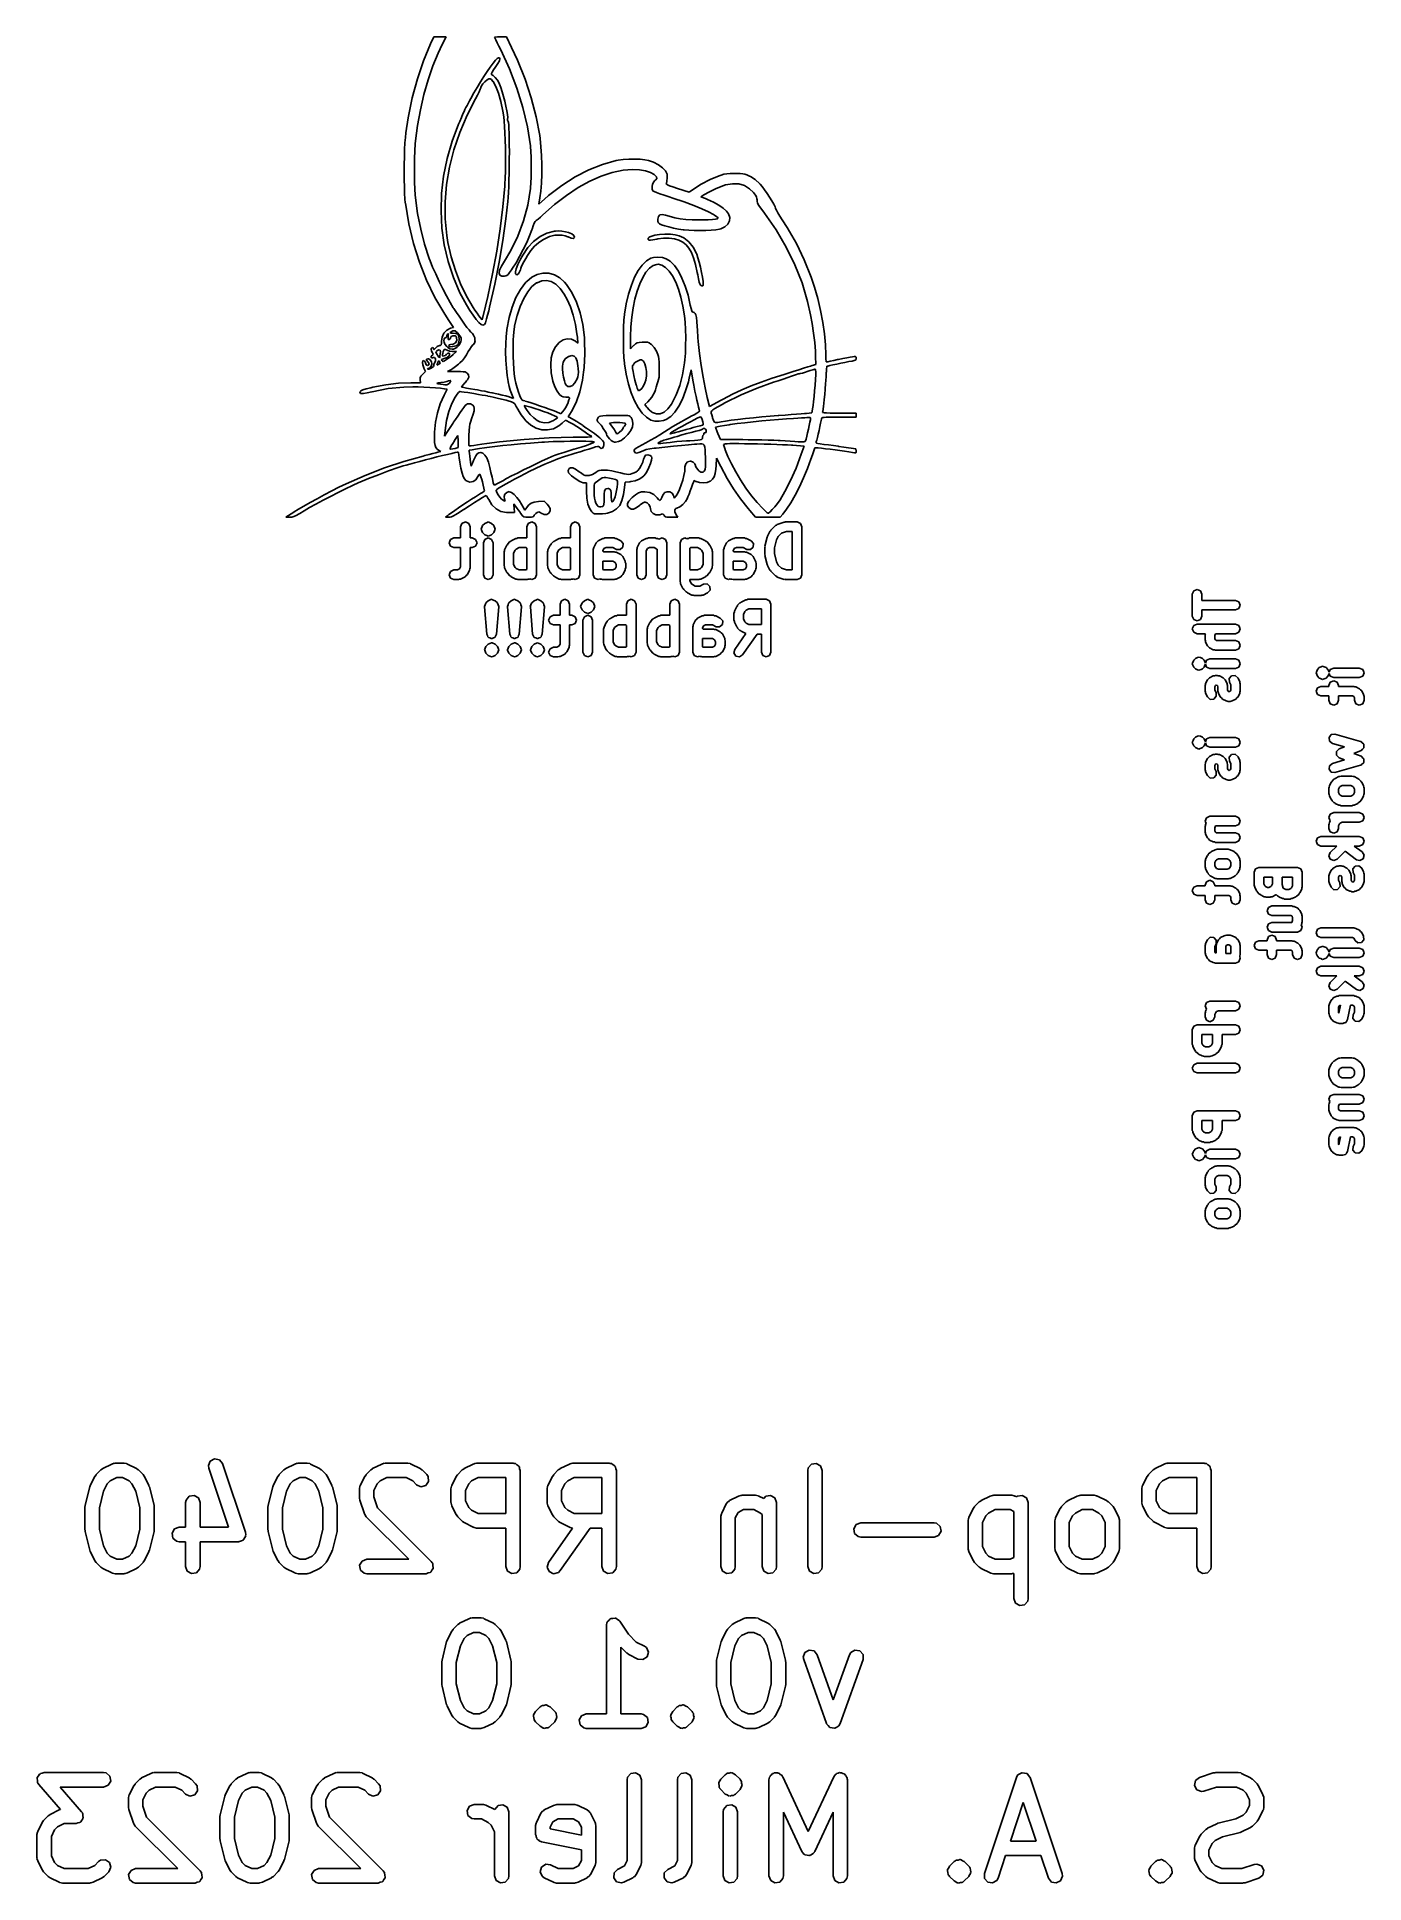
# Model space of a CAD drawing. Extents: x 93.7 to 107.5, y -108.7 to -89.5.
import ezdxf

# ---------------------------------------------------------------- set-up
doc = ezdxf.new("R2010")
doc.units = 0
doc.layers.add('BLACK', color=7, linetype='CONTINUOUS')

msp = doc.modelspace()

# ---------------------------------------------------------------- linework, layer by layer
at = {"layer": 'BLACK', "linetype": 'CONTINUOUS'}
for p, q in [((97.7968, -89.5831), (97.8306, -89.5102)), ((97.8306, -89.5102), (97.959, -89.5102)), ((97.959, -89.5102), (97.9185, -89.5888)), ((98.4615, -89.5123), (98.4618, -89.5121)), ((98.4651, -89.52), (98.4615, -89.5123)), ((98.4618, -89.5121), (98.4721, -89.5112)), ((98.475, -89.5402), (98.4651, -89.52)), ((98.4721, -89.5112), (98.4942, -89.5105)), ((98.49, -89.5704), (98.475, -89.5402)), ((98.4942, -89.5105), (98.5241, -89.5102)), ((98.5241, -89.5102), (98.5867, -89.5102)), ((98.5867, -89.5102), (98.6401, -89.6206)), ((97.7236, -89.7577), (97.7968, -89.5831)), ((97.8753, -89.6788), (97.8209, -89.8124)), ((97.9185, -89.5888), (97.8753, -89.6788)), ((98.4728, -89.7535), (98.4916, -89.7338)), ((98.5088, -89.6081), (98.49, -89.5704)), ((98.4916, -89.7338), (98.5034, -89.7269)), ((98.5034, -89.7269), (98.5135, -89.7288)), ((98.5267, -89.6436), (98.5088, -89.6081)), ((98.5135, -89.7288), (98.5191, -89.7389)), ((98.5191, -89.7389), (98.514, -89.7582)), ((98.6188, -89.8423), (98.5267, -89.6436)), ((98.6401, -89.6206), (98.7015, -89.7536)), ((97.6601, -89.9448), (97.7236, -89.7577)), ((97.8209, -89.8124), (97.7716, -89.9573)), ((98.3164, -89.9785), (98.3519, -89.9227)), ((98.3519, -89.9227), (98.3865, -89.8704)), ((98.3865, -89.8704), (98.419, -89.8236)), ((98.419, -89.8236), (98.4482, -89.784)), ((98.4301, -89.8911), (98.4299, -89.899)), ((98.4299, -89.899), (98.4355, -89.9032)), ((98.4372, -89.8767), (98.4301, -89.8911)), ((98.4355, -89.9032), (98.4499, -89.9124)), ((98.4525, -89.8535), (98.4372, -89.8767)), ((98.4482, -89.784), (98.4728, -89.7535)), ((98.4499, -89.9124), (98.471, -89.9337)), ((98.4702, -89.8284), (98.4525, -89.8535)), ((98.4978, -89.7878), (98.4702, -89.8284)), ((98.471, -89.9337), (98.4926, -89.9619)), ((98.514, -89.7582), (98.4978, -89.7878)), ((98.6962, -90.0432), (98.6188, -89.8423)), ((98.7015, -89.7536), (98.781, -89.9506)), ((97.6068, -90.1431), (97.6601, -89.9448)), ((97.7281, -90.1105), (97.6914, -90.2692)), ((97.7716, -89.9573), (97.7281, -90.1105)), ((98.2164, -90.1497), (98.2474, -90.0939)), ((98.2474, -90.0939), (98.2811, -90.0362)), ((98.2853, -90.1154), (98.265, -90.1531)), ((98.2811, -90.0362), (98.3164, -89.9785)), ((98.3022, -90.0817), (98.2853, -90.1154)), ((98.3141, -90.0554), (98.3022, -90.0817)), ((98.3196, -90.0395), (98.3141, -90.0554)), ((98.3198, -90.0378), (98.3196, -90.0395)), ((98.326, -90.0207), (98.3198, -90.0378)), ((98.3417, -89.9987), (98.326, -90.0207)), ((98.3627, -89.9762), (98.3417, -89.9987)), ((98.3848, -89.9578), (98.3627, -89.9762)), ((98.4038, -89.9479), (98.3848, -89.9578)), ((98.404, -89.9478), (98.4038, -89.9479)), ((98.4189, -89.9467), (98.404, -89.9478)), ((98.4314, -89.9542), (98.4189, -89.9467)), ((98.4464, -89.9734), (98.4314, -89.9542)), ((98.447, -89.9743), (98.4464, -89.9734)), ((98.4765, -90.0273), (98.447, -89.9743)), ((98.5032, -90.0965), (98.4765, -90.0273)), ((98.4926, -89.9619), (98.5109, -89.9926)), ((98.527, -90.1817), (98.5032, -90.0965)), ((98.5109, -89.9926), (98.516, -90.0034)), ((98.516, -90.0034), (98.5293, -90.0376)), ((98.5293, -90.0376), (98.5433, -90.0806)), ((98.5433, -90.0806), (98.5572, -90.1292)), ((98.7585, -90.2448), (98.6962, -90.0432)), ((98.781, -89.9506), (98.8456, -90.1456)), ((97.5639, -90.3513), (97.6068, -90.1431)), ((97.6914, -90.2692), (97.6622, -90.4305)), ((98.1182, -90.3495), (98.1339, -90.3125)), ((98.1339, -90.3125), (98.1454, -90.2852)), ((98.1454, -90.2852), (98.1545, -90.2646)), ((98.1545, -90.2646), (98.164, -90.2446)), ((98.164, -90.2446), (98.1695, -90.2352)), ((98.1695, -90.2352), (98.1698, -90.2349)), ((98.1698, -90.2349), (98.1763, -90.2245)), ((98.1763, -90.2245), (98.1878, -90.2038)), ((98.265, -90.1531), (98.1776, -90.3243)), ((98.1878, -90.2038), (98.2021, -90.1769)), ((98.2021, -90.1769), (98.2164, -90.1497)), ((98.5479, -90.2826), (98.527, -90.1817)), ((98.558, -90.3436), (98.5479, -90.2826)), ((98.5572, -90.1292), (98.5704, -90.1804)), ((98.5704, -90.1804), (98.582, -90.2311)), ((98.582, -90.2311), (98.5914, -90.2782)), ((98.5914, -90.2782), (98.5979, -90.3187)), ((98.5979, -90.3187), (98.6006, -90.3494)), ((98.8052, -90.4459), (98.7585, -90.2448)), ((98.8456, -90.1456), (98.8961, -90.3406)), ((97.5345, -90.5555), (97.5392, -90.5102)), ((97.5392, -90.5102), (97.5639, -90.3513)), ((97.6622, -90.4305), (97.6413, -90.5916)), ((98.0217, -90.5968), (98.0889, -90.4186)), ((98.1015, -90.504), (98.0404, -90.685)), ((98.0889, -90.4186), (98.1007, -90.3907)), ((98.1007, -90.3907), (98.1182, -90.3495)), ((98.1776, -90.3243), (98.1015, -90.504)), ((98.5629, -90.3861), (98.558, -90.3436)), ((98.5672, -90.4425), (98.5629, -90.3861)), ((98.5708, -90.5097), (98.5672, -90.4425)), ((98.5736, -90.5848), (98.5708, -90.5097)), ((98.599, -90.3673), (98.5983, -90.3758)), ((98.5983, -90.3758), (98.6051, -90.3917)), ((98.6006, -90.3494), (98.599, -90.3673)), ((98.6051, -90.3917), (98.6079, -90.4006)), ((98.6079, -90.4006), (98.6107, -90.425)), ((98.6107, -90.425), (98.6131, -90.4625)), ((98.6131, -90.4625), (98.6148, -90.5112)), ((98.836, -90.6452), (98.8052, -90.4459)), ((98.8961, -90.3406), (98.9329, -90.5376)), ((97.5252, -90.7575), (97.5275, -90.682)), ((97.5275, -90.682), (97.5306, -90.6137)), ((97.5306, -90.6137), (97.5345, -90.5555)), ((97.6337, -90.6955), (97.6306, -90.7748)), ((97.6383, -90.6247), (97.6337, -90.6955)), ((97.6413, -90.5916), (97.6383, -90.6247)), ((97.9698, -90.7771), (98.0217, -90.5968)), ((98.0404, -90.685), (97.9944, -90.8663)), ((98.5756, -90.6651), (98.5736, -90.5848)), ((98.5768, -90.7475), (98.5756, -90.6651)), ((98.6148, -90.5112), (98.616, -90.5691)), ((98.616, -90.5691), (98.6167, -90.6343)), ((98.6167, -90.6343), (98.6169, -90.7047)), ((98.8367, -90.6519), (98.836, -90.6452)), ((98.8409, -90.7021), (98.8367, -90.6519)), ((98.8437, -90.7633), (98.8409, -90.7021)), ((98.9329, -90.5376), (98.9372, -90.5688)), ((98.9372, -90.5688), (98.9458, -90.6535)), ((98.9458, -90.6535), (98.9514, -90.7462)), ((97.5233, -90.9181), (97.5238, -90.8372)), ((97.5238, -90.8372), (97.5252, -90.7575)), ((97.6288, -90.8585), (97.6285, -90.9423)), ((97.6306, -90.7748), (97.6288, -90.8585)), ((97.9332, -90.9585), (97.9698, -90.7771)), ((97.9944, -90.8663), (97.9639, -91.047)), ((98.5763, -90.9074), (98.577, -90.8293)), ((98.577, -90.8293), (98.5768, -90.7475)), ((98.6157, -90.8534), (98.6143, -90.9279)), ((98.6159, -90.8293), (98.6157, -90.8534)), ((98.6165, -90.7784), (98.6159, -90.8293)), ((98.6169, -90.7047), (98.6165, -90.7784)), ((98.8452, -90.8313), (98.8437, -90.7633)), ((98.8454, -90.9014), (98.8452, -90.8313)), ((98.9514, -90.7462), (98.954, -90.8426)), ((98.954, -90.8426), (98.9536, -90.9389)), ((99.3028, -90.9669), (99.4436, -90.8939)), ((99.4436, -90.8939), (99.5855, -90.8372)), ((99.5855, -90.8372), (99.7282, -90.7969)), ((99.7282, -90.7969), (99.7502, -90.7926)), ((99.7502, -90.7926), (99.8022, -90.7862)), ((99.899, -90.8902), (99.8007, -90.8976)), ((99.8022, -90.7862), (99.8605, -90.7826)), ((99.8605, -90.7826), (99.9205, -90.7818)), ((99.9705, -90.8932), (99.899, -90.8902)), ((99.9205, -90.7818), (99.9776, -90.7839)), ((100.033, -90.9033), (99.9705, -90.8932)), ((99.9776, -90.7839), (100.027, -90.7889)), ((100.027, -90.7889), (100.065, -90.7967)), ((100.065, -90.7967), (100.116, -90.815)), ((100.116, -90.815), (100.168, -90.8417)), ((100.168, -90.8417), (100.211, -90.8725)), ((100.211, -90.8725), (100.242, -90.9055)), ((97.5237, -90.9974), (97.5233, -90.9181)), ((97.5249, -91.072), (97.5237, -90.9974)), ((97.5271, -91.1391), (97.5249, -91.072)), ((97.6285, -90.9423), (97.6297, -91.0222)), ((97.6297, -91.0222), (97.6323, -91.0938)), ((97.9119, -91.14), (97.9332, -90.9585)), ((97.9639, -91.047), (97.9489, -91.2263)), ((98.5504, -91.2798), (98.5703, -91.0623)), ((98.5703, -91.0623), (98.5717, -91.0414)), ((98.5717, -91.0414), (98.5745, -90.9791)), ((98.5745, -90.9791), (98.5763, -90.9074)), ((98.6102, -91.0672), (98.6075, -91.1282)), ((98.6125, -90.9998), (98.6102, -91.0672)), ((98.6143, -90.9279), (98.6125, -90.9998)), ((98.8369, -91.0894), (98.8379, -91.0804)), ((98.8379, -91.0804), (98.8417, -91.0304)), ((98.8417, -91.0304), (98.8442, -90.9693)), ((98.8442, -90.9693), (98.8454, -90.9014)), ((98.9502, -91.031), (98.9438, -91.1147)), ((98.9536, -90.9389), (98.9502, -91.031)), ((99.0259, -91.1612), (99.1634, -91.0561)), ((99.1634, -91.0561), (99.3028, -90.9669)), ((99.3335, -91.0788), (99.211, -91.1602)), ((99.4545, -91.0115), (99.3335, -91.0788)), ((99.5731, -90.9586), (99.4545, -91.0115)), ((99.6888, -90.9205), (99.5731, -90.9586)), ((99.8007, -90.8976), (99.6888, -90.9205)), ((100.085, -90.9199), (100.033, -90.9033)), ((100.124, -90.9423), (100.085, -90.9199)), ((100.105, -91.0652), (100.108, -91.0458)), ((100.105, -91.0955), (100.105, -91.0652)), ((100.108, -91.0458), (100.116, -91.0228)), ((100.116, -91.0228), (100.131, -91.0062)), ((100.13, -90.9478), (100.124, -90.9423)), ((100.148, -90.9674), (100.13, -90.9478)), ((100.131, -91.0062), (100.141, -90.9982)), ((100.141, -90.9982), (100.151, -90.9828)), ((100.151, -90.9828), (100.148, -90.9674)), ((100.242, -90.9055), (100.258, -90.9391)), ((100.251, -91.0352), (100.25, -91.0363)), ((100.25, -91.0363), (100.253, -91.0424)), ((100.257, -91.0102), (100.251, -91.0352)), ((100.253, -91.0424), (100.263, -91.0496)), ((100.26, -90.9781), (100.257, -91.0102)), ((100.258, -90.9391), (100.26, -90.9485)), ((100.26, -90.9485), (100.26, -90.9781)), ((100.263, -91.0496), (100.285, -91.0588)), ((100.285, -91.0588), (100.318, -91.0708)), ((100.318, -91.0708), (100.366, -91.0864)), ((100.366, -91.0864), (100.487, -91.1251)), ((100.487, -91.1251), (100.555, -91.0795)), ((100.555, -91.0795), (100.612, -91.0431)), ((100.612, -91.0431), (100.706, -90.9931)), ((100.706, -90.9931), (100.801, -90.9545)), ((100.82, -91.0664), (100.761, -91.0912)), ((100.801, -90.9545), (100.82, -90.948)), ((100.82, -90.948), (100.85, -90.9398)), ((100.867, -91.051), (100.82, -91.0664)), ((100.85, -90.9398), (100.88, -90.9349)), ((100.939, -91.0379), (100.867, -91.051)), ((100.88, -90.9349), (100.915, -90.9324)), ((100.915, -90.9324), (100.962, -90.9315)), ((101.004, -91.0401), (100.939, -91.0379)), ((100.962, -90.9315), (100.985, -90.9315)), ((100.985, -90.9315), (101.02, -90.932)), ((101.063, -91.0576), (101.004, -91.0401)), ((101.02, -90.932), (101.046, -90.9341)), ((101.046, -90.9341), (101.068, -90.9387)), ((101.117, -91.0907), (101.063, -91.0576)), ((101.068, -90.9387), (101.089, -90.9464)), ((101.089, -90.9464), (101.115, -90.9583)), ((101.115, -90.9583), (101.127, -90.9644)), ((101.127, -90.9644), (101.176, -90.9957)), ((101.176, -90.9957), (101.223, -91.0385)), ((101.223, -91.0385), (101.227, -91.0423)), ((101.227, -91.0423), (101.249, -91.0685)), ((101.249, -91.0685), (101.274, -91.1022)), ((97.5302, -91.1957), (97.5271, -91.1391)), ((97.5343, -91.2388), (97.5302, -91.1957)), ((97.5347, -91.2419), (97.5343, -91.2388)), ((97.5707, -91.4558), (97.5347, -91.2419)), ((97.6323, -91.0938), (97.6366, -91.1531)), ((97.6366, -91.1531), (97.6399, -91.1857)), ((97.6399, -91.1857), (97.6626, -91.3473)), ((97.9059, -91.3206), (97.9119, -91.14)), ((97.9489, -91.2263), (97.9497, -91.4032)), ((98.522, -91.5074), (98.5504, -91.2798)), ((98.6006, -91.2227), (98.5797, -91.4026)), ((98.6043, -91.1806), (98.6006, -91.2227)), ((98.6075, -91.1282), (98.6043, -91.1806)), ((98.7642, -91.4255), (98.8081, -91.2606)), ((98.8081, -91.2606), (98.8369, -91.0894)), ((98.9343, -91.1861), (98.9233, -91.2495)), ((98.9233, -91.2495), (98.982, -91.1984)), ((98.9438, -91.1147), (98.9343, -91.1861)), ((99.0878, -91.2552), (98.9644, -91.3635)), ((98.982, -91.1984), (99.0259, -91.1612)), ((99.211, -91.1602), (99.0878, -91.2552)), ((100.11, -91.1124), (100.105, -91.0955)), ((100.113, -91.1154), (100.11, -91.1124)), ((100.124, -91.1203), (100.113, -91.1154)), ((100.148, -91.1295), (100.124, -91.1203)), ((100.183, -91.1421), (100.148, -91.1295)), ((100.228, -91.1574), (100.183, -91.1421)), ((100.279, -91.1746), (100.228, -91.1574)), ((100.32, -91.188), (100.279, -91.1746)), ((100.437, -91.2276), (100.32, -91.188)), ((100.538, -91.2645), (100.437, -91.2276)), ((100.622, -91.2987), (100.538, -91.2645)), ((100.642, -91.1539), (100.611, -91.1735)), ((100.611, -91.1735), (100.659, -91.1929)), ((100.7, -91.1212), (100.642, -91.1539)), ((100.659, -91.1929), (100.681, -91.2022)), ((100.681, -91.2022), (100.743, -91.2312)), ((100.761, -91.0912), (100.7, -91.1212)), ((100.743, -91.2312), (100.797, -91.2624)), ((100.797, -91.2624), (100.843, -91.2939)), ((101.158, -91.1307), (101.117, -91.0907)), ((101.179, -91.1561), (101.158, -91.1307)), ((101.19, -91.176), (101.179, -91.1561)), ((101.194, -91.1959), (101.19, -91.176)), ((101.195, -91.2076), (101.194, -91.1959)), ((101.196, -91.2224), (101.195, -91.2076)), ((101.2, -91.2371), (101.196, -91.2224)), ((101.208, -91.2543), (101.2, -91.2371)), ((101.222, -91.2768), (101.208, -91.2543)), ((101.244, -91.3071), (101.222, -91.2768)), ((101.274, -91.1022), (101.3, -91.1402)), ((101.3, -91.1402), (101.326, -91.1798)), ((101.326, -91.1798), (101.35, -91.2179)), ((101.35, -91.2179), (101.369, -91.2515)), ((101.369, -91.2515), (101.382, -91.2778)), ((101.382, -91.2778), (101.387, -91.2937)), ((97.619, -91.6593), (97.5707, -91.4558)), ((97.6626, -91.3473), (97.6948, -91.51)), ((97.9151, -91.4993), (97.9059, -91.3206)), ((97.9497, -91.4032), (97.9664, -91.5769)), ((98.5797, -91.4026), (98.5479, -91.6289)), ((98.7055, -91.5836), (98.7642, -91.4255)), ((98.8768, -91.4497), (98.8657, -91.4776)), ((98.8853, -91.4318), (98.8768, -91.4497)), ((98.8893, -91.4269), (98.8853, -91.4318)), ((98.8979, -91.4215), (98.8893, -91.4269)), ((98.9158, -91.407), (98.8979, -91.4215)), ((98.9403, -91.3856), (98.9158, -91.407)), ((98.9644, -91.3635), (98.9403, -91.3856)), ((100.163, -91.4078), (100.169, -91.3802)), ((100.163, -91.4321), (100.163, -91.4078)), ((100.17, -91.4467), (100.163, -91.4321)), ((100.169, -91.3802), (100.184, -91.3629)), ((100.18, -91.4552), (100.17, -91.4467)), ((100.201, -91.4652), (100.18, -91.4552)), ((100.184, -91.3629), (100.208, -91.3582)), ((100.235, -91.4765), (100.201, -91.4652)), ((100.208, -91.3582), (100.244, -91.3656)), ((100.244, -91.3656), (100.28, -91.3766)), ((100.28, -91.3766), (100.338, -91.3916)), ((100.338, -91.3916), (100.394, -91.4022)), ((100.394, -91.4022), (100.453, -91.4091)), ((100.453, -91.4091), (100.52, -91.4128)), ((100.52, -91.4128), (100.599, -91.414)), ((100.599, -91.414), (100.633, -91.4139)), ((100.691, -91.3303), (100.622, -91.2987)), ((100.633, -91.4139), (100.687, -91.4129)), ((100.687, -91.4129), (100.731, -91.4111)), ((100.743, -91.3593), (100.691, -91.3303)), ((100.731, -91.4111), (100.762, -91.4084)), ((100.751, -91.3648), (100.743, -91.3593)), ((100.776, -91.3814), (100.751, -91.3648)), ((100.762, -91.4084), (100.778, -91.4051)), ((100.788, -91.3915), (100.776, -91.3814)), ((100.778, -91.4051), (100.783, -91.4026)), ((100.783, -91.4026), (100.79, -91.3977)), ((100.79, -91.3977), (100.788, -91.3915)), ((100.843, -91.2939), (100.878, -91.3244)), ((100.89, -91.4592), (100.86, -91.487)), ((100.878, -91.3244), (100.899, -91.3521)), ((100.908, -91.4256), (100.89, -91.4592)), ((100.899, -91.3521), (100.911, -91.3885)), ((100.911, -91.3885), (100.908, -91.4256)), ((101.272, -91.3459), (101.244, -91.3071)), ((101.393, -91.5188), (101.272, -91.3459)), ((101.387, -91.2937), (101.388, -91.2976)), ((101.388, -91.2976), (101.396, -91.3147)), ((101.396, -91.3147), (101.411, -91.3415)), ((101.411, -91.3415), (101.432, -91.375)), ((101.432, -91.375), (101.456, -91.4126)), ((101.456, -91.4126), (101.509, -91.4948)), ((97.6802, -91.8539), (97.619, -91.6593)), ((97.6948, -91.51), (97.7353, -91.6683)), ((97.9395, -91.6752), (97.9151, -91.4993)), ((97.9664, -91.5769), (97.9785, -91.6508)), ((97.9785, -91.6508), (98.0116, -91.7983)), ((98.4858, -91.7411), (98.522, -91.5074)), ((98.5479, -91.6289), (98.5097, -91.8544)), ((98.6322, -91.734), (98.7055, -91.5836)), ((98.7973, -91.6492), (98.7619, -91.7229)), ((98.828, -91.5791), (98.7973, -91.6492)), ((98.8089, -91.7036), (98.8692, -91.6394)), ((98.8517, -91.5174), (98.828, -91.5791)), ((98.8534, -91.5123), (98.8517, -91.5174)), ((98.8657, -91.4776), (98.8534, -91.5123)), ((98.8692, -91.6394), (98.9361, -91.589)), ((98.9189, -91.6539), (98.8797, -91.6892)), ((98.9651, -91.6235), (98.9189, -91.6539)), ((98.9361, -91.589), (99.0086, -91.5533)), ((99.0015, -91.6042), (98.9651, -91.6235)), ((99.0355, -91.5883), (99.0015, -91.6042)), ((99.0086, -91.5533), (99.0858, -91.5331)), ((99.0625, -91.5791), (99.0355, -91.5883)), ((99.0899, -91.5748), (99.0625, -91.5791)), ((99.0858, -91.5331), (99.0958, -91.5316)), ((99.1251, -91.5735), (99.0899, -91.5748)), ((99.0958, -91.5316), (99.1312, -91.5284)), ((99.1265, -91.5735), (99.1251, -91.5735)), ((99.1668, -91.5747), (99.1265, -91.5735)), ((99.1312, -91.5284), (99.1627, -91.5304)), ((99.1627, -91.5304), (99.1998, -91.5381)), ((99.1972, -91.5796), (99.1668, -91.5747)), ((99.2242, -91.5895), (99.1972, -91.5796)), ((99.1998, -91.5381), (99.234, -91.5476)), ((99.2287, -91.5917), (99.2242, -91.5895)), ((99.2616, -91.6057), (99.2287, -91.5917)), ((99.234, -91.5476), (99.2686, -91.5615)), ((99.2827, -91.6094), (99.2616, -91.6057)), ((99.2686, -91.5615), (99.2885, -91.5767)), ((99.2931, -91.6029), (99.2827, -91.6094)), ((99.2885, -91.5767), (99.2948, -91.5938)), ((99.2948, -91.5938), (99.2931, -91.6029)), ((100.063, -91.6061), (100.068, -91.5968)), ((100.063, -91.6081), (100.063, -91.6061)), ((100.063, -91.6191), (100.063, -91.6081)), ((100.07, -91.6251), (100.063, -91.6191)), ((100.068, -91.5968), (100.078, -91.5895)), ((100.085, -91.6265), (100.07, -91.6251)), ((100.078, -91.5895), (100.099, -91.5826)), ((100.112, -91.6234), (100.085, -91.6265)), ((100.099, -91.5826), (100.132, -91.5746)), ((100.151, -91.6158), (100.112, -91.6234)), ((100.132, -91.5746), (100.179, -91.567)), ((100.162, -91.6136), (100.151, -91.6158)), ((100.221, -91.6053), (100.162, -91.6136)), ((100.179, -91.567), (100.236, -91.563)), ((100.281, -91.6047), (100.221, -91.6053)), ((100.278, -91.4883), (100.235, -91.4765)), ((100.236, -91.563), (100.293, -91.5637)), ((100.327, -91.4996), (100.278, -91.4883)), ((100.336, -91.6116), (100.281, -91.6047)), ((100.293, -91.5637), (100.344, -91.5691)), ((100.377, -91.5097), (100.327, -91.4996)), ((100.38, -91.6249), (100.336, -91.6116)), ((100.344, -91.5691), (100.385, -91.579)), ((100.426, -91.5174), (100.377, -91.5097)), ((100.421, -91.647), (100.38, -91.6249)), ((100.385, -91.579), (100.433, -91.6016)), ((100.456, -91.675), (100.421, -91.647)), ((100.438, -91.5191), (100.426, -91.5174)), ((100.433, -91.6016), (100.486, -91.6431)), ((100.486, -91.5232), (100.438, -91.5191)), ((100.542, -91.5254), (100.486, -91.5232)), ((100.486, -91.6431), (100.53, -91.6981)), ((100.601, -91.5257), (100.542, -91.5254)), ((100.661, -91.5242), (100.601, -91.5257)), ((100.717, -91.5211), (100.661, -91.5242)), ((100.766, -91.5165), (100.717, -91.5211)), ((100.803, -91.5105), (100.766, -91.5165)), ((100.817, -91.507), (100.803, -91.5105)), ((100.86, -91.487), (100.817, -91.507)), ((101.498, -91.6978), (101.393, -91.5188)), ((101.509, -91.4948), (101.604, -91.6601)), ((101.604, -91.6601), (101.687, -91.8302)), ((97.7547, -92.0408), (97.6802, -91.8539)), ((97.7353, -91.6683), (97.7828, -91.8165)), ((97.7828, -91.8165), (97.7919, -91.8409)), ((97.7919, -91.8409), (97.8181, -91.9051)), ((97.9793, -91.8472), (97.9395, -91.6752)), ((98.0342, -92.0145), (97.9793, -91.8472)), ((98.0116, -91.7983), (98.0554, -91.9426)), ((98.4425, -91.977), (98.4858, -91.7411)), ((98.5097, -91.8544), (98.4643, -92.084)), ((98.5343, -91.897), (98.5652, -91.8455)), ((98.5652, -91.8455), (98.6322, -91.734)), ((98.7241, -91.7956), (98.6864, -91.8624)), ((98.7065, -91.8803), (98.7332, -91.8238)), ((98.7619, -91.7229), (98.7241, -91.7956)), ((98.7332, -91.8238), (98.7562, -91.7809)), ((98.7682, -91.8518), (98.7519, -91.8822)), ((98.7562, -91.7809), (98.8089, -91.7036)), ((98.7874, -91.8181), (98.7682, -91.8518)), ((98.8077, -91.7845), (98.7874, -91.8181)), ((98.8269, -91.7547), (98.8077, -91.7845)), ((98.8416, -91.734), (98.8269, -91.7547)), ((98.8797, -91.6892), (98.8416, -91.734)), ((100, -91.8849), (100.045, -91.8416)), ((100.045, -91.8416), (100.091, -91.8136)), ((100.091, -91.8136), (100.119, -91.8056)), ((100.119, -91.8056), (100.164, -91.802)), ((100.164, -91.802), (100.211, -91.8066)), ((100.211, -91.8066), (100.25, -91.8192)), ((100.25, -91.8192), (100.292, -91.8461)), ((100.292, -91.8461), (100.336, -91.8906)), ((100.486, -91.7105), (100.456, -91.675)), ((100.512, -91.7554), (100.486, -91.7105)), ((100.534, -91.8112), (100.512, -91.7554)), ((100.53, -91.6981), (100.565, -91.7661)), ((100.554, -91.8799), (100.534, -91.8112)), ((100.565, -91.7661), (100.568, -91.772)), ((100.568, -91.772), (100.579, -91.8081)), ((100.579, -91.8081), (100.592, -91.8549)), ((100.592, -91.8549), (100.605, -91.9078)), ((101.588, -91.882), (101.498, -91.6978)), ((101.687, -91.8302), (101.759, -92.0102)), ((97.8431, -92.2215), (97.7547, -92.0408)), ((97.8181, -91.9051), (97.8504, -91.9778)), ((97.8504, -91.9778), (97.8867, -92.0549)), ((98.1029, -92.1727), (98.0342, -92.0145)), ((98.0554, -91.9426), (98.1088, -92.0807)), ((98.3927, -92.211), (98.4425, -91.977)), ((98.5106, -91.9685), (98.5161, -91.9379)), ((98.5177, -91.9889), (98.5106, -91.9685)), ((98.5161, -91.9379), (98.5343, -91.897)), ((98.5376, -91.9993), (98.5177, -91.9889)), ((98.5665, -92.0003), (98.5376, -91.9993)), ((98.5806, -91.9983), (98.5665, -92.0003)), ((98.5924, -91.9932), (98.5806, -91.9983)), ((98.6045, -91.9826), (98.5924, -91.9932)), ((98.6196, -91.964), (98.6045, -91.9826)), ((98.64, -91.9349), (98.6196, -91.964)), ((98.6511, -91.9186), (98.64, -91.9349)), ((98.6864, -91.8624), (98.6511, -91.9186)), ((98.6799, -91.975), (98.68, -91.9551)), ((98.6883, -91.9843), (98.6799, -91.975)), ((98.68, -91.9551), (98.6888, -91.9238)), ((98.6947, -91.9852), (98.6883, -91.9843)), ((98.6888, -91.9238), (98.7065, -91.8803)), ((98.7107, -91.9773), (98.6947, -91.9852)), ((98.7239, -91.955), (98.7107, -91.9773)), ((98.732, -91.9342), (98.7239, -91.955)), ((98.7363, -91.9203), (98.732, -91.9342)), ((98.7365, -91.9186), (98.7363, -91.9203)), ((98.7407, -91.9056), (98.7365, -91.9186)), ((98.7519, -91.8822), (98.7407, -91.9056)), ((98.7977, -92.0547), (98.8496, -92.0111)), ((98.8496, -92.0111), (98.9064, -91.9825)), ((98.9553, -92.0483), (98.9054, -92.0687)), ((98.9064, -91.9825), (98.966, -91.9688)), ((99.0048, -92.0443), (98.9553, -92.0483)), ((98.966, -91.9688), (99.0264, -91.9702)), ((99.0533, -92.0565), (99.0048, -92.0443)), ((99.0264, -91.9702), (99.0857, -91.9866)), ((99.0857, -91.9866), (99.1417, -92.018)), ((99.1417, -92.018), (99.1925, -92.0644)), ((99.8871, -92.0943), (99.9209, -92.0125)), ((99.9209, -92.0125), (99.9589, -91.9423)), ((99.9589, -91.9423), (100, -91.8849)), ((100.005, -92.0147), (99.9746, -92.0799)), ((100.039, -91.9605), (100.005, -92.0147)), ((100.075, -91.9188), (100.039, -91.9605)), ((100.113, -91.8908), (100.075, -91.9188)), ((100.153, -91.8777), (100.113, -91.8908)), ((100.166, -91.8769), (100.153, -91.8777)), ((100.205, -91.885), (100.166, -91.8769)), ((100.244, -91.9087), (100.205, -91.885)), ((100.281, -91.9468), (100.244, -91.9087)), ((100.316, -91.9981), (100.281, -91.9468)), ((100.349, -92.0615), (100.316, -91.9981)), ((100.336, -91.8906), (100.377, -91.9494)), ((100.377, -91.9494), (100.414, -92.0212)), ((100.414, -92.0212), (100.448, -92.1047)), ((100.573, -91.963), (100.554, -91.8799)), ((100.578, -91.9849), (100.573, -91.963)), ((100.587, -92.03), (100.578, -91.9849)), ((100.594, -92.0614), (100.587, -92.03)), ((100.605, -91.9078), (100.617, -91.9618)), ((100.617, -91.9618), (100.627, -92.0124)), ((100.627, -92.0124), (100.633, -92.0547)), ((101.663, -92.0707), (101.588, -91.882)), ((101.759, -92.0102), (101.794, -92.1162)), ((97.9458, -92.3974), (97.8431, -92.2215)), ((97.8867, -92.0549), (97.9252, -92.1326)), ((97.9252, -92.1326), (97.9638, -92.2068)), ((97.9638, -92.2068), (98.0007, -92.2735)), ((98.1365, -92.2381), (98.1029, -92.1727)), ((98.1088, -92.0807), (98.1706, -92.2094)), ((98.1714, -92.3003), (98.1365, -92.2381)), ((98.1706, -92.2094), (98.2398, -92.3257)), ((98.3692, -92.3111), (98.3927, -92.211)), ((98.4643, -92.084), (98.4108, -92.3227)), ((98.6456, -92.3215), (98.6847, -92.2241)), ((98.6847, -92.2241), (98.7324, -92.1387)), ((98.7674, -92.232), (98.731, -92.3146)), ((98.7324, -92.1387), (98.7888, -92.0644)), ((98.8081, -92.1635), (98.7674, -92.232)), ((98.7888, -92.0644), (98.7977, -92.0547)), ((98.8526, -92.1098), (98.8081, -92.1635)), ((98.9005, -92.0716), (98.8526, -92.1098)), ((98.9054, -92.0687), (98.9005, -92.0716)), ((99.1004, -92.0846), (99.0533, -92.0565)), ((99.1456, -92.1284), (99.1004, -92.0846)), ((99.1886, -92.1876), (99.1456, -92.1284)), ((99.2198, -92.2435), (99.1886, -92.1876)), ((99.1925, -92.0644), (99.2105, -92.0857)), ((99.2105, -92.0857), (99.2691, -92.1713)), ((99.2691, -92.1713), (99.3172, -92.2697)), ((99.834, -92.2876), (99.8579, -92.1864)), ((99.8579, -92.1864), (99.8871, -92.0943)), ((99.9236, -92.2386), (99.9045, -92.3295)), ((99.9471, -92.155), (99.9236, -92.2386)), ((99.9746, -92.0799), (99.9471, -92.155)), ((100.378, -92.136), (100.349, -92.0615)), ((100.403, -92.2203), (100.378, -92.136)), ((100.424, -92.3133), (100.403, -92.2203)), ((100.448, -92.1047), (100.477, -92.1987)), ((100.477, -92.1987), (100.5, -92.302)), ((100.6, -92.0815), (100.594, -92.0614)), ((100.605, -92.093), (100.6, -92.0815)), ((100.612, -92.0985), (100.605, -92.093)), ((100.619, -92.1005), (100.612, -92.0985)), ((100.63, -92.1013), (100.619, -92.1005)), ((100.635, -92.097), (100.63, -92.1013)), ((100.633, -92.0547), (100.634, -92.0587)), ((100.634, -92.0587), (100.636, -92.0841)), ((100.636, -92.0841), (100.635, -92.097)), ((101.721, -92.2633), (101.663, -92.0707)), ((101.794, -92.1162), (101.827, -92.2346)), ((101.827, -92.2346), (101.855, -92.3576)), ((97.9879, -92.462), (97.9458, -92.3974)), ((98.0007, -92.2735), (98.0339, -92.3289)), ((98.0339, -92.3289), (98.0397, -92.338)), ((98.0397, -92.338), (98.0654, -92.3772)), ((98.0654, -92.3772), (98.0936, -92.4186)), ((98.0936, -92.4186), (98.1226, -92.4599)), ((98.2065, -92.3575), (98.1714, -92.3003)), ((98.2405, -92.4081), (98.2065, -92.3575)), ((98.2398, -92.3257), (98.2588, -92.3538)), ((98.2723, -92.4503), (98.2405, -92.4081)), ((98.2588, -92.3538), (98.2816, -92.3867)), ((98.2816, -92.3867), (98.3008, -92.4137)), ((98.3008, -92.4137), (98.3138, -92.4307)), ((98.3138, -92.4307), (98.3343, -92.4552)), ((98.3343, -92.4552), (98.3692, -92.3111)), ((98.3907, -92.4048), (98.3806, -92.4432)), ((98.4019, -92.3597), (98.3907, -92.4048)), ((98.4108, -92.3227), (98.4019, -92.3597)), ((98.5909, -92.5561), (98.6144, -92.4318)), ((98.6144, -92.4318), (98.6456, -92.3215)), ((98.6992, -92.4103), (98.6723, -92.5186)), ((98.731, -92.3146), (98.6992, -92.4103)), ((99.2529, -92.32), (99.2198, -92.2435)), ((99.2816, -92.4081), (99.2529, -92.32)), ((99.3046, -92.5028), (99.2816, -92.4081)), ((99.3172, -92.2697), (99.3547, -92.3805)), ((99.3547, -92.3805), (99.3816, -92.5035)), ((99.8097, -92.4593), (99.8157, -92.399)), ((99.8157, -92.399), (99.816, -92.3967)), ((99.816, -92.3967), (99.834, -92.2876)), ((99.8902, -92.4265), (99.8813, -92.5281)), ((99.9045, -92.3295), (99.8902, -92.4265)), ((100.44, -92.4127), (100.424, -92.3133)), ((100.447, -92.4787), (100.44, -92.4127)), ((100.5, -92.302), (100.508, -92.3375)), ((100.508, -92.3375), (100.515, -92.3611)), ((100.515, -92.3611), (100.521, -92.3734)), ((100.521, -92.3734), (100.529, -92.3769)), ((100.529, -92.3769), (100.529, -92.3769)), ((100.529, -92.3769), (100.542, -92.3793)), ((100.542, -92.3793), (100.551, -92.3879)), ((100.551, -92.3879), (100.559, -92.4047)), ((100.559, -92.4047), (100.564, -92.4318)), ((100.564, -92.4318), (100.568, -92.4714)), ((101.753, -92.4019), (101.721, -92.2633)), ((101.77, -92.4944), (101.753, -92.4019)), ((101.855, -92.3576), (101.879, -92.4815)), ((97.9167, -92.635), (97.9351, -92.5939)), ((97.9351, -92.5939), (97.9652, -92.5626)), ((97.9661, -92.6177), (97.9615, -92.6327)), ((97.9652, -92.5626), (98.0053, -92.5433)), ((97.9734, -92.6056), (97.9661, -92.6177)), ((97.9806, -92.5972), (97.9734, -92.6056)), ((97.9788, -92.6476), (97.9807, -92.6248)), ((97.9831, -92.5999), (97.9806, -92.5972)), ((97.9807, -92.6248), (97.9818, -92.6161)), ((97.9818, -92.6161), (97.9831, -92.5999)), ((98.0365, -92.5346), (97.9879, -92.462)), ((98.0035, -92.5839), (98.001, -92.5899)), ((98.001, -92.5899), (98.0099, -92.5928)), ((98.0047, -92.5827), (98.0035, -92.5839)), ((98.0282, -92.5682), (98.0047, -92.5827)), ((98.0053, -92.5433), (98.0365, -92.5346)), ((98.0099, -92.5928), (98.0329, -92.5936)), ((98.0282, -92.6209), (98.0111, -92.6273)), ((98.0527, -92.5704), (98.0282, -92.5682)), ((98.0341, -92.6201), (98.0282, -92.6209)), ((98.0329, -92.5936), (98.0588, -92.5957)), ((98.0535, -92.6204), (98.0341, -92.6201)), ((98.078, -92.5891), (98.0527, -92.5704)), ((98.0629, -92.6287), (98.0535, -92.6204)), ((98.0588, -92.5957), (98.0801, -92.6057)), ((98.103, -92.6225), (98.078, -92.5891)), ((98.0801, -92.6057), (98.0912, -92.6264)), ((98.1142, -92.6441), (98.103, -92.6225)), ((98.1226, -92.4599), (98.1507, -92.4989)), ((98.1507, -92.4989), (98.1762, -92.5332)), ((98.1762, -92.5332), (98.1975, -92.5606)), ((98.1975, -92.5606), (98.2128, -92.5787)), ((98.2128, -92.5787), (98.2205, -92.5852)), ((98.2205, -92.5852), (98.2226, -92.5862)), ((98.2226, -92.5862), (98.2321, -92.5969)), ((98.2321, -92.5969), (98.2445, -92.6156)), ((98.2445, -92.6156), (98.2561, -92.6424)), ((98.3006, -92.4826), (98.2723, -92.4503)), ((98.3242, -92.5031), (98.3006, -92.4826)), ((98.3418, -92.5102), (98.3242, -92.5031)), ((98.3567, -92.5029), (98.3418, -92.5102)), ((98.3674, -92.4873), (98.3567, -92.5029)), ((98.3726, -92.4718), (98.3674, -92.4873)), ((98.3806, -92.4432), (98.3726, -92.4718)), ((98.5829, -92.6288), (98.5899, -92.5628)), ((98.5899, -92.5628), (98.5909, -92.5561)), ((98.6601, -92.6204), (98.6585, -92.6647)), ((98.6625, -92.5844), (98.6601, -92.6204)), ((98.666, -92.5539), (98.6625, -92.5844)), ((98.6708, -92.5262), (98.666, -92.5539)), ((98.6723, -92.5186), (98.6708, -92.5262)), ((99.3207, -92.5992), (99.3046, -92.5028)), ((99.3247, -92.6346), (99.3207, -92.5992)), ((99.3816, -92.5035), (99.3978, -92.6385)), ((99.8036, -92.6928), (99.8037, -92.6109)), ((99.8037, -92.6109), (99.8057, -92.5315)), ((99.8057, -92.5315), (99.8097, -92.4593)), ((99.8813, -92.5281), (99.8782, -92.6332)), ((100.451, -92.5553), (100.447, -92.4787)), ((100.453, -92.6378), (100.451, -92.5553)), ((100.568, -92.4714), (100.571, -92.5256)), ((100.571, -92.5256), (100.574, -92.5626)), ((100.574, -92.5626), (100.58, -92.6378)), ((101.784, -92.5924), (101.77, -92.4944)), ((101.795, -92.6902), (101.784, -92.5924)), ((101.879, -92.4815), (101.896, -92.6023)), ((101.896, -92.6023), (101.908, -92.7163)), ((97.8032, -92.7605), (97.8045, -92.7531)), ((97.8077, -92.7803), (97.8032, -92.7605)), ((97.8045, -92.7531), (97.8129, -92.7444)), ((97.816, -92.797), (97.8077, -92.7803)), ((97.8129, -92.7444), (97.8232, -92.7459)), ((97.8241, -92.8115), (97.816, -92.797)), ((97.8222, -92.8184), (97.8241, -92.8115)), ((97.8232, -92.7459), (97.8285, -92.7581)), ((97.8285, -92.7581), (97.8294, -92.7645)), ((97.8294, -92.7645), (97.8348, -92.7641)), ((97.8348, -92.7641), (97.8472, -92.7509)), ((97.8472, -92.7509), (97.8669, -92.734)), ((97.8576, -92.7815), (97.8522, -92.7883)), ((97.8522, -92.7883), (97.8552, -92.7987)), ((97.8552, -92.7987), (97.8673, -92.8176)), ((97.8625, -92.7782), (97.8576, -92.7815)), ((97.884, -92.7688), (97.8625, -92.7782)), ((97.8669, -92.734), (97.8886, -92.7237)), ((97.8976, -92.7707), (97.884, -92.7688)), ((97.8886, -92.7237), (97.8975, -92.7212)), ((97.895, -92.8304), (97.8962, -92.8102)), ((97.8962, -92.8102), (97.9001, -92.7873)), ((97.8975, -92.7212), (97.9068, -92.7147)), ((97.9009, -92.7834), (97.8976, -92.7707)), ((97.9001, -92.7873), (97.9009, -92.7834)), ((97.9068, -92.7147), (97.9107, -92.7014)), ((97.9107, -92.7014), (97.9115, -92.6762)), ((97.9115, -92.6762), (97.9167, -92.635)), ((97.9221, -92.8132), (97.9205, -92.8291)), ((97.9236, -92.8049), (97.9221, -92.8132)), ((97.9289, -92.7834), (97.9236, -92.8049)), ((97.9303, -92.7779), (97.9289, -92.7834)), ((97.9393, -92.7654), (97.9303, -92.7779)), ((97.9391, -92.6517), (97.9365, -92.6736)), ((97.9365, -92.6736), (97.9373, -92.6861)), ((97.9373, -92.6861), (97.9454, -92.7085)), ((97.9473, -92.6437), (97.9391, -92.6517)), ((97.9536, -92.7655), (97.9393, -92.7654)), ((97.9454, -92.7085), (97.9648, -92.7319)), ((97.949, -92.6436), (97.9473, -92.6437)), ((97.9601, -92.6377), (97.949, -92.6436)), ((97.9513, -92.8246), (97.964, -92.8133)), ((97.9685, -92.772), (97.9536, -92.7655)), ((97.9615, -92.6327), (97.9601, -92.6377)), ((97.964, -92.8133), (97.9649, -92.8119)), ((97.9648, -92.7319), (97.9758, -92.7421)), ((97.9649, -92.8119), (97.9767, -92.8032)), ((97.9938, -92.7807), (97.9685, -92.772)), ((97.9758, -92.7421), (97.9982, -92.7562)), ((97.9767, -92.8032), (97.9891, -92.8035)), ((97.9819, -92.6581), (97.9788, -92.6476)), ((97.989, -92.6602), (97.9819, -92.6581)), ((97.9865, -92.7238), (97.9898, -92.7153)), ((97.9893, -92.7317), (97.9865, -92.7238)), ((98.0002, -92.6531), (97.989, -92.6602)), ((97.9891, -92.8035), (97.9948, -92.8128)), ((98, -92.7347), (97.9893, -92.7317)), ((97.9948, -92.8128), (97.9897, -92.8305)), ((97.9898, -92.7153), (98.0053, -92.7101)), ((98.0239, -92.7853), (97.9938, -92.7807)), ((97.9982, -92.7562), (98.0225, -92.7602)), ((98.0227, -92.7338), (98, -92.7347)), ((98.0047, -92.6415), (98.0002, -92.6531)), ((98.004, -92.8387), (98.0323, -92.8154)), ((98.0111, -92.6273), (98.0047, -92.6415)), ((98.0053, -92.7101), (98.0339, -92.7069)), ((98.0225, -92.7602), (98.0374, -92.7587)), ((98.0285, -92.7333), (98.0227, -92.7338)), ((98.0298, -92.7855), (98.0239, -92.7853)), ((98.0622, -92.7264), (98.0285, -92.7333)), ((98.0657, -92.7859), (98.0298, -92.7855)), ((98.0323, -92.8154), (98.0657, -92.7859)), ((98.0339, -92.7069), (98.0582, -92.694)), ((98.0374, -92.7587), (98.0694, -92.7446)), ((98.0582, -92.694), (98.069, -92.6714)), ((98.0827, -92.7117), (98.0622, -92.7264)), ((98.0663, -92.6389), (98.0629, -92.6287)), ((98.069, -92.6714), (98.0663, -92.6389)), ((98.0694, -92.7446), (98.0955, -92.7187)), ((98.0925, -92.6864), (98.0827, -92.7117)), ((98.0912, -92.6264), (98.0943, -92.6602)), ((98.0943, -92.6602), (98.0925, -92.6864)), ((98.0955, -92.7187), (98.1118, -92.6842)), ((98.1118, -92.6842), (98.1162, -92.6631)), ((98.1162, -92.6631), (98.1142, -92.6441)), ((98.1862, -92.7922), (98.1728, -92.8178)), ((98.1897, -92.7859), (98.1862, -92.7922)), ((98.2043, -92.759), (98.1897, -92.7859)), ((98.2217, -92.7327), (98.2043, -92.759)), ((98.2357, -92.717), (98.2217, -92.7327)), ((98.2388, -92.7149), (98.2357, -92.717)), ((98.2544, -92.6986), (98.2388, -92.7149)), ((98.2603, -92.673), (98.2544, -92.6986)), ((98.2561, -92.6424), (98.2589, -92.6631)), ((98.2589, -92.6631), (98.2603, -92.673)), ((98.5786, -92.7894), (98.5792, -92.7059)), ((98.5809, -92.875), (98.5786, -92.7894)), ((98.5792, -92.7059), (98.5829, -92.6288)), ((98.6578, -92.7201), (98.6576, -92.7894)), ((98.6576, -92.7894), (98.6578, -92.8338)), ((98.6585, -92.6647), (98.6578, -92.7201)), ((99.0518, -92.8519), (99.0681, -92.7894)), ((99.0681, -92.7894), (99.0962, -92.7359)), ((99.0962, -92.7359), (99.1365, -92.6904)), ((99.1365, -92.6904), (99.1762, -92.6641)), ((99.1762, -92.6641), (99.2194, -92.6529)), ((99.2194, -92.6529), (99.2631, -92.6576)), ((99.2631, -92.6576), (99.3051, -92.6783)), ((99.3051, -92.6783), (99.3306, -92.6964)), ((99.3306, -92.6964), (99.3247, -92.6346)), ((99.4031, -92.8073), (99.3961, -92.9516)), ((99.3978, -92.6385), (99.3999, -92.6964)), ((99.3999, -92.6964), (99.4032, -92.7852)), ((99.4032, -92.7852), (99.4031, -92.8073)), ((99.8054, -92.7727), (99.8036, -92.6928)), ((99.8092, -92.8458), (99.8054, -92.7727)), ((99.8782, -92.6332), (99.8782, -92.7553)), ((99.8782, -92.7553), (99.9109, -92.7233)), ((99.9109, -92.7233), (99.9118, -92.7224)), ((99.9118, -92.7224), (99.9308, -92.7054)), ((99.9308, -92.7054), (99.9477, -92.6956)), ((99.9477, -92.6956), (99.9689, -92.6905)), ((99.9689, -92.6905), (100, -92.6876)), ((100, -92.6876), (100.006, -92.6873)), ((100.006, -92.6873), (100.035, -92.6861)), ((100.035, -92.6861), (100.055, -92.6884)), ((100.055, -92.6884), (100.072, -92.6956)), ((100.072, -92.6956), (100.091, -92.7091)), ((100.091, -92.7091), (100.096, -92.7132)), ((100.096, -92.7132), (100.125, -92.7437)), ((100.125, -92.7437), (100.149, -92.7824)), ((100.149, -92.7824), (100.157, -92.7971)), ((100.157, -92.7971), (100.164, -92.8164)), ((100.164, -92.8164), (100.17, -92.8364)), ((100.444, -92.8708), (100.449, -92.8004)), ((100.449, -92.8004), (100.452, -92.7211)), ((100.452, -92.7211), (100.453, -92.6378)), ((100.58, -92.6378), (100.583, -92.6806)), ((100.583, -92.6806), (100.597, -92.8042)), ((100.597, -92.8042), (100.613, -92.9289)), ((101.802, -92.7819), (101.795, -92.6902)), ((101.805, -92.8373), (101.802, -92.7819)), ((101.908, -92.7163), (101.912, -92.8194)), ((97.7115, -92.8983), (97.715, -92.8825)), ((97.7155, -92.923), (97.7115, -92.8983)), ((97.7149, -93.0219), (97.7453, -92.9914)), ((97.715, -92.8825), (97.7261, -92.8785)), ((97.727, -92.9536), (97.7155, -92.923)), ((97.7261, -92.8785), (97.7353, -92.8837)), ((97.7284, -92.9565), (97.727, -92.9536)), ((97.7453, -92.9914), (97.7284, -92.9565)), ((97.7353, -92.8837), (97.7433, -92.8993)), ((97.7433, -92.8993), (97.7441, -92.9039)), ((97.7441, -92.9039), (97.7525, -92.9224)), ((97.7525, -92.9224), (97.7649, -92.9298)), ((97.7555, -92.8643), (97.7694, -92.8602)), ((97.756, -92.876), (97.7555, -92.8643)), ((97.7704, -92.8941), (97.756, -92.876)), ((97.7649, -92.9298), (97.7776, -92.9234)), ((97.7673, -92.9612), (97.7657, -92.9685)), ((97.7657, -92.9685), (97.7665, -92.9695)), ((97.7665, -92.9695), (97.7776, -92.9697)), ((97.7722, -92.9602), (97.7673, -92.9612)), ((97.7694, -92.8602), (97.7743, -92.8609)), ((97.7816, -92.9086), (97.7704, -92.8941)), ((97.7887, -92.9532), (97.7722, -92.9602)), ((97.7743, -92.8609), (97.7918, -92.8717)), ((97.7776, -92.9234), (97.7802, -92.9198)), ((97.7776, -92.9697), (97.7949, -92.9627)), ((97.7802, -92.9198), (97.7816, -92.9086)), ((97.8036, -92.9366), (97.7887, -92.9532)), ((97.7918, -92.8717), (97.8058, -92.8912)), ((97.7949, -92.9627), (97.8132, -92.9516)), ((97.8032, -92.84), (97.8047, -92.833)), ((97.8074, -92.8495), (97.8032, -92.84)), ((97.8113, -92.9168), (97.8036, -92.9366)), ((97.8047, -92.833), (97.816, -92.8215)), ((97.8058, -92.8912), (97.8115, -92.9135)), ((97.8222, -92.8489), (97.8074, -92.8495)), ((97.8115, -92.9135), (97.8113, -92.9168)), ((97.8132, -92.9516), (97.8269, -92.9397)), ((97.816, -92.8215), (97.8222, -92.8184)), ((97.8231, -92.8487), (97.8222, -92.8489)), ((97.8392, -92.8482), (97.8231, -92.8487)), ((97.8269, -92.9397), (97.8308, -92.93)), ((97.8308, -92.93), (97.8316, -92.918)), ((97.8316, -92.918), (97.8398, -92.9003)), ((97.8471, -92.8597), (97.8392, -92.8482)), ((97.8398, -92.9003), (97.8469, -92.8835)), ((97.8469, -92.8835), (97.8478, -92.8622)), ((97.8478, -92.8622), (97.8471, -92.8597)), ((97.8653, -92.92), (97.864, -92.9266)), ((97.864, -92.9266), (97.8695, -92.924)), ((97.8706, -92.9034), (97.8653, -92.92)), ((97.8673, -92.8176), (97.8707, -92.8226)), ((97.8695, -92.924), (97.8838, -92.9162)), ((97.8712, -92.9016), (97.8706, -92.9034)), ((97.8707, -92.8226), (97.8846, -92.8424)), ((97.8779, -92.8851), (97.8712, -92.9016)), ((97.8836, -92.8828), (97.8779, -92.8851)), ((97.891, -92.8912), (97.8836, -92.8828)), ((97.8838, -92.9162), (97.89, -92.9124)), ((97.8846, -92.8424), (97.8918, -92.8496)), ((97.89, -92.9124), (97.897, -92.9035)), ((97.897, -92.9035), (97.891, -92.8912)), ((97.8918, -92.8496), (97.8945, -92.8452)), ((97.8945, -92.8452), (97.895, -92.8304)), ((97.9153, -92.8638), (97.9102, -92.8695)), ((97.9102, -92.8695), (97.915, -92.8788)), ((97.915, -92.8788), (97.92, -92.8847)), ((97.9333, -92.8593), (97.9153, -92.8638)), ((97.92, -92.8847), (97.9279, -92.8876)), ((97.9205, -92.8291), (97.9249, -92.8338)), ((97.9249, -92.8338), (97.9375, -92.8309)), ((97.9279, -92.8876), (97.9405, -92.8826)), ((97.9392, -92.8582), (97.9333, -92.8593)), ((97.9375, -92.8309), (97.9513, -92.8246)), ((97.9704, -92.8478), (97.9392, -92.8582)), ((97.9405, -92.8826), (97.9623, -92.869)), ((97.9623, -92.869), (97.9727, -92.862)), ((97.9897, -92.8305), (97.9704, -92.8478)), ((97.9727, -92.862), (98.004, -92.8387)), ((98.0065, -92.9744), (97.974, -92.9928)), ((97.974, -92.9928), (98.0678, -92.9932)), ((98.0282, -92.9603), (98.0065, -92.9744)), ((98.0571, -92.9391), (98.0282, -92.9603)), ((98.0877, -92.9148), (98.0571, -92.9391)), ((98.0678, -92.9932), (98.109, -92.9937)), ((98.0955, -92.9082), (98.0877, -92.9148)), ((98.1007, -92.9035), (98.0955, -92.9082)), ((98.1279, -92.8788), (98.1007, -92.9035)), ((98.109, -92.9937), (98.1377, -92.9951)), ((98.152, -92.8509), (98.1279, -92.8788)), ((98.1377, -92.9951), (98.1566, -92.998)), ((98.1728, -92.8178), (98.152, -92.8509)), ((98.1566, -92.998), (98.1689, -93.0028)), ((98.1689, -93.0028), (98.1782, -93.0102)), ((98.5861, -92.9579), (98.5809, -92.875)), ((98.5941, -93.0338), (98.5861, -92.9579)), ((98.6578, -92.8338), (98.6591, -92.9054)), ((98.6591, -92.9054), (98.662, -92.9657)), ((98.662, -92.9657), (98.667, -93.0181)), ((99.0472, -92.9245), (99.0518, -92.8519)), ((99.0538, -93.0082), (99.0472, -92.9245)), ((99.0561, -93.0237), (99.0538, -93.0082)), ((99.1769, -92.895), (99.17, -92.9379)), ((99.17, -92.9379), (99.1711, -92.9663)), ((99.1711, -92.9663), (99.1752, -93.0085)), ((99.1752, -93.0085), (99.1817, -93.0506)), ((99.1975, -92.8613), (99.1769, -92.895)), ((99.2313, -92.8375), (99.1975, -92.8613)), ((99.2362, -92.8354), (99.2313, -92.8375)), ((99.2663, -92.8277), (99.2362, -92.8354)), ((99.2903, -92.8331), (99.2663, -92.8277)), ((99.3086, -92.8521), (99.2903, -92.8331)), ((99.3219, -92.8855), (99.3086, -92.8521)), ((99.3307, -92.9342), (99.3219, -92.8855)), ((99.3334, -92.9623), (99.3307, -92.9342)), ((99.3355, -92.9997), (99.3334, -92.9623)), ((99.3347, -93.0263), (99.3355, -92.9997)), ((99.3897, -92.9997), (99.3785, -93.0846)), ((99.3961, -92.9516), (99.3897, -92.9997)), ((99.815, -92.9075), (99.8092, -92.8458)), ((99.8157, -92.9131), (99.815, -92.9075)), ((99.8336, -93.0223), (99.8157, -92.9131)), ((99.9021, -92.9286), (99.899, -92.9376)), ((99.899, -92.9376), (99.9001, -92.9601)), ((99.9001, -92.9601), (99.9051, -92.9935)), ((99.911, -92.9187), (99.9021, -92.9286)), ((99.9051, -92.9935), (99.9134, -93.0352)), ((99.9115, -92.9152), (99.911, -92.9187)), ((99.9186, -92.9043), (99.9115, -92.9152)), ((99.936, -92.8916), (99.9186, -92.9043)), ((99.9581, -92.8801), (99.936, -92.8916)), ((99.9793, -92.8727), (99.9581, -92.8801)), ((99.9931, -92.8722), (99.9793, -92.8727)), ((100.013, -92.8865), (99.9931, -92.8722)), ((100.028, -92.9137), (100.013, -92.8865)), ((100.038, -92.9503), (100.028, -92.9137)), ((100.044, -92.9929), (100.038, -92.9503)), ((100.044, -93.038), (100.044, -92.9929)), ((100.17, -92.8364), (100.173, -92.861)), ((100.173, -92.861), (100.175, -92.8944)), ((100.175, -92.8944), (100.177, -92.9403)), ((100.177, -92.9403), (100.177, -92.9438)), ((100.177, -92.9438), (100.178, -92.991)), ((100.178, -92.9929), (100.177, -93.0259)), ((100.178, -92.991), (100.178, -92.9929)), ((100.419, -93.0274), (100.44, -92.9037)), ((100.44, -92.9037), (100.444, -92.8708)), ((100.508, -92.976), (100.489, -93.0619)), ((100.527, -93.0832), (100.508, -92.976)), ((100.613, -92.9289), (100.633, -93.0502)), ((101.508, -93.0131), (101.57, -92.9935)), ((101.57, -92.9935), (101.629, -92.9753)), ((101.629, -92.9753), (101.68, -92.9592)), ((101.667, -93.0089), (101.644, -93.0151)), ((101.698, -92.9994), (101.667, -93.0089)), ((101.68, -92.9592), (101.722, -92.9459)), ((101.716, -92.9936), (101.698, -92.9994)), ((101.749, -92.9826), (101.716, -92.9936)), ((101.722, -92.9459), (101.753, -92.9362)), ((101.777, -92.9741), (101.749, -92.9826)), ((101.753, -92.9362), (101.77, -92.9307)), ((101.77, -92.9307), (101.807, -92.9186)), ((101.795, -92.9692), (101.777, -92.9741)), ((101.799, -92.9686), (101.795, -92.9692)), ((101.804, -92.9767), (101.799, -92.9686)), ((101.806, -93.0008), (101.804, -92.9767)), ((101.807, -92.9186), (101.805, -92.8373)), ((101.806, -93.0248), (101.806, -93.0008)), ((101.912, -92.8194), (101.912, -92.8354)), ((101.912, -92.8354), (101.912, -92.8652)), ((101.912, -92.8652), (101.914, -92.8858)), ((101.914, -92.8858), (101.916, -92.8936)), ((101.916, -93.0008), (101.914, -93.0409)), ((101.916, -92.8936), (101.917, -92.8934)), ((101.917, -92.9993), (101.916, -93.0008)), ((101.917, -92.8934), (101.931, -92.8907)), ((101.919, -92.9666), (101.917, -92.9993)), ((101.921, -92.9454), (101.919, -92.9666)), ((101.922, -92.9384), (101.921, -92.9454)), ((101.931, -92.9359), (101.922, -92.9384)), ((101.931, -92.8907), (101.957, -92.8855)), ((101.953, -92.9309), (101.931, -92.9359)), ((101.985, -92.924), (101.953, -92.9309)), ((101.957, -92.8855), (101.993, -92.8782)), ((102.024, -92.9158), (101.985, -92.924)), ((101.993, -92.8782), (102.034, -92.8696)), ((102.066, -92.907), (102.024, -92.9158)), ((102.034, -92.8696), (102.043, -92.8678)), ((102.043, -92.8678), (102.088, -92.8585)), ((102.11, -92.8983), (102.066, -92.907)), ((102.088, -92.8585), (102.131, -92.8502)), ((102.15, -92.8904), (102.11, -92.8983)), ((102.131, -92.8502), (102.166, -92.8437)), ((102.186, -92.8837), (102.15, -92.8904)), ((102.166, -92.8437), (102.189, -92.8399)), ((102.197, -92.8817), (102.186, -92.8837)), ((102.189, -92.8399), (102.206, -92.8376)), ((102.218, -92.8762), (102.197, -92.8817)), ((102.206, -92.8376), (102.221, -92.8374)), ((102.227, -92.8672), (102.218, -92.8762)), ((102.221, -92.8374), (102.227, -92.8427)), ((102.227, -92.8427), (102.228, -92.8552)), ((102.228, -92.8552), (102.227, -92.8672)), ((97.0616, -93.2048), (97.0703, -93.195)), ((97.0703, -93.195), (97.0914, -93.185)), ((97.0914, -93.185), (97.1262, -93.174)), ((97.1262, -93.174), (97.1761, -93.1613)), ((97.1761, -93.1613), (97.1978, -93.1563)), ((97.3552, -93.1709), (97.188, -93.2029)), ((97.1978, -93.1563), (97.3314, -93.1312)), ((97.3314, -93.1312), (97.4649, -93.1156)), ((97.5191, -93.1545), (97.3552, -93.1709)), ((97.4649, -93.1156), (97.592, -93.1102)), ((97.6115, -93.152), (97.5191, -93.1545)), ((97.592, -93.1102), (97.6938, -93.1102)), ((97.6672, -93.1528), (97.6115, -93.152)), ((97.7282, -93.155), (97.6672, -93.1528)), ((97.6882, -93.0751), (97.6886, -93.0576)), ((97.6891, -93.0813), (97.6882, -93.0751)), ((97.6886, -93.0576), (97.6966, -93.0419)), ((97.6938, -93.1102), (97.6891, -93.0813)), ((97.6966, -93.0419), (97.7149, -93.0219)), ((97.79, -93.1583), (97.7282, -93.155)), ((97.8486, -93.1625), (97.79, -93.1583)), ((97.8995, -93.1672), (97.8486, -93.1625)), ((97.8758, -93.1105), (97.8626, -93.1144)), ((97.8626, -93.1144), (97.8657, -93.1183)), ((97.8657, -93.1183), (97.8752, -93.1209)), ((97.8752, -93.1209), (97.8995, -93.1254)), ((97.9053, -93.1067), (97.8758, -93.1105)), ((97.8995, -93.1254), (97.9285, -93.1291)), ((97.9386, -93.1723), (97.8995, -93.1672)), ((97.9073, -93.1065), (97.9053, -93.1067)), ((97.9397, -93.1023), (97.9073, -93.1065)), ((97.9285, -93.1291), (97.945, -93.1305)), ((97.9427, -93.1729), (97.9386, -93.1723)), ((97.9394, -93.2377), (97.9697, -93.1776)), ((97.9675, -93.0969), (97.9397, -93.1023)), ((97.9697, -93.1776), (97.9427, -93.1729)), ((97.945, -93.1305), (97.9665, -93.1303)), ((97.9665, -93.1303), (97.9809, -93.125)), ((97.9844, -93.0916), (97.9675, -93.0969)), ((97.9809, -93.125), (97.9942, -93.1133)), ((98.0024, -93.086), (97.9844, -93.0916)), ((97.9942, -93.1133), (98.0018, -93.1046)), ((98.0018, -93.1046), (98.0084, -93.0909)), ((98.0084, -93.0909), (98.0024, -93.086)), ((98.1242, -93.1483), (98.1207, -93.1555)), ((98.1207, -93.1555), (98.1247, -93.1568)), ((98.1367, -93.1324), (98.1242, -93.1483)), ((98.1247, -93.1568), (98.1428, -93.1606)), ((98.1554, -93.1114), (98.1367, -93.1324)), ((98.1428, -93.1606), (98.1726, -93.1662)), ((98.1561, -93.1107), (98.1554, -93.1114)), ((98.172, -93.0909), (98.1561, -93.1107)), ((98.1822, -93.0783), (98.172, -93.0909)), ((98.1726, -93.1662), (98.2114, -93.173)), ((98.1782, -93.0102), (98.1912, -93.0285)), ((98.1937, -93.0516), (98.1822, -93.0783)), ((98.1912, -93.0285), (98.1937, -93.0516)), ((98.2114, -93.173), (98.2563, -93.1805)), ((98.2563, -93.1805), (98.285, -93.1853)), ((98.285, -93.1853), (98.3273, -93.1927)), ((98.3273, -93.1927), (98.362, -93.1992)), ((98.362, -93.1992), (98.3863, -93.2044)), ((98.6046, -93.098), (98.5941, -93.0338)), ((98.6054, -93.1019), (98.6046, -93.098)), ((98.6163, -93.1501), (98.6054, -93.1019)), ((98.6266, -93.1879), (98.6163, -93.1501)), ((98.638, -93.2211), (98.6266, -93.1879)), ((98.667, -93.0181), (98.6745, -93.0662)), ((98.6745, -93.0662), (98.6851, -93.1134)), ((98.6851, -93.1134), (98.6992, -93.1632)), ((98.6992, -93.1632), (98.7172, -93.219)), ((99.0703, -93.0947), (99.0561, -93.0237)), ((99.0895, -93.1523), (99.0703, -93.0947)), ((99.1147, -93.1992), (99.0895, -93.1523)), ((99.1403, -93.2312), (99.1147, -93.1992)), ((99.1817, -93.0506), (99.1898, -93.0886)), ((99.1898, -93.0886), (99.1986, -93.1183)), ((99.1986, -93.1183), (99.2075, -93.1354)), ((99.2075, -93.1354), (99.2264, -93.1489)), ((99.2264, -93.1489), (99.2505, -93.1502)), ((99.2505, -93.1502), (99.2755, -93.137)), ((99.2755, -93.137), (99.2997, -93.1103)), ((99.2997, -93.1103), (99.3215, -93.0709)), ((99.3215, -93.0709), (99.3217, -93.0705)), ((99.3217, -93.0705), (99.3303, -93.048)), ((99.3303, -93.048), (99.3347, -93.0263)), ((99.3785, -93.0846), (99.3502, -93.2057)), ((99.8574, -93.1237), (99.8336, -93.0223)), ((99.8864, -93.216), (99.8574, -93.1237)), ((99.9134, -93.0352), (99.9246, -93.0826)), ((99.9246, -93.0826), (99.9383, -93.1331)), ((99.9383, -93.1331), (99.94, -93.1388)), ((99.94, -93.1388), (99.949, -93.1666)), ((99.949, -93.1666), (99.9567, -93.1862)), ((99.9567, -93.1862), (99.9617, -93.1936)), ((99.9617, -93.1936), (99.9764, -93.1876)), ((99.9764, -93.1876), (99.9952, -93.1695)), ((99.9952, -93.1695), (100.014, -93.143)), ((100.014, -93.143), (100.028, -93.1121)), ((100.028, -93.1121), (100.037, -93.0824)), ((100.037, -93.0824), (100.044, -93.038)), ((100.137, -93.1843), (100.13, -93.2053)), ((100.145, -93.1553), (100.137, -93.1843)), ((100.156, -93.1202), (100.145, -93.1553)), ((100.163, -93.099), (100.156, -93.1202)), ((100.17, -93.0758), (100.163, -93.099)), ((100.175, -93.0528), (100.17, -93.0758)), ((100.177, -93.0259), (100.175, -93.0528)), ((100.355, -93.2354), (100.39, -93.1382)), ((100.39, -93.1382), (100.419, -93.0274)), ((100.452, -93.1955), (100.419, -93.2811)), ((100.48, -93.0993), (100.452, -93.1955)), ((100.489, -93.0619), (100.48, -93.0993)), ((100.537, -93.1365), (100.527, -93.0832)), ((100.549, -93.1961), (100.537, -93.1365)), ((100.561, -93.2537), (100.549, -93.1961)), ((100.633, -93.0502), (100.654, -93.1638)), ((100.654, -93.1638), (100.676, -93.2651)), ((100.941, -93.2297), (101.037, -93.1847)), ((101.197, -93.1653), (101.03, -93.2368)), ((101.037, -93.1847), (101.135, -93.1429)), ((101.135, -93.1429), (101.239, -93.1029)), ((101.366, -93.104), (101.197, -93.1653)), ((101.239, -93.1029), (101.352, -93.0633)), ((101.352, -93.0633), (101.478, -93.0224)), ((101.415, -93.0883), (101.366, -93.104)), ((101.467, -93.0718), (101.415, -93.0883)), ((101.515, -93.0564), (101.467, -93.0718)), ((101.478, -93.0224), (101.508, -93.0131)), ((101.555, -93.043), (101.515, -93.0564)), ((101.586, -93.0324), (101.555, -93.043)), ((101.604, -93.0256), (101.586, -93.0324)), ((101.607, -93.0241), (101.604, -93.0256)), ((101.624, -93.0176), (101.607, -93.0241)), ((101.633, -93.0168), (101.624, -93.0176)), ((101.644, -93.0151), (101.633, -93.0168)), ((101.788, -93.2527), (101.794, -93.1944)), ((101.794, -93.1944), (101.799, -93.1341)), ((101.799, -93.1341), (101.803, -93.0762)), ((101.803, -93.0762), (101.806, -93.0248)), ((101.905, -93.1765), (101.9, -93.2336)), ((101.909, -93.1185), (101.905, -93.1765)), ((101.911, -93.0886), (101.909, -93.1185)), ((101.914, -93.0409), (101.911, -93.0886)), ((97.0639, -93.2152), (97.0616, -93.2048)), ((97.0681, -93.2202), (97.0639, -93.2152)), ((97.0784, -93.2227), (97.0681, -93.2202)), ((97.1007, -93.2209), (97.0784, -93.2227)), ((97.1363, -93.2144), (97.1007, -93.2209)), ((97.1865, -93.2033), (97.1363, -93.2144)), ((97.188, -93.2029), (97.1865, -93.2033)), ((97.8689, -93.4218), (97.8985, -93.3296)), ((97.8985, -93.3296), (97.9394, -93.2377)), ((98.0176, -93.3269), (97.9856, -93.4108)), ((98.0536, -93.2586), (98.0176, -93.3269)), ((98.0732, -93.2278), (98.0536, -93.2586)), ((98.0883, -93.2099), (98.0732, -93.2278)), ((98.101, -93.2025), (98.0883, -93.2099)), ((98.1056, -93.202), (98.101, -93.2025)), ((98.1201, -93.2034), (98.1056, -93.202)), ((98.1475, -93.2071), (98.1201, -93.2034)), ((98.1209, -93.3953), (98.1416, -93.3667)), ((98.1416, -93.3667), (98.1587, -93.3456)), ((98.1846, -93.2128), (98.1475, -93.2071)), ((98.1587, -93.3456), (98.1696, -93.3354)), ((98.1696, -93.3354), (98.183, -93.3298)), ((98.183, -93.3298), (98.2118, -93.329)), ((98.228, -93.2197), (98.1846, -93.2128)), ((98.2118, -93.329), (98.2373, -93.3444)), ((98.249, -93.2233), (98.228, -93.2197)), ((98.2373, -93.3444), (98.2459, -93.3559)), ((98.2459, -93.3559), (98.2511, -93.375)), ((98.2943, -93.2309), (98.249, -93.2233)), ((98.2511, -93.375), (98.2493, -93.4012)), ((98.3352, -93.2379), (98.2943, -93.2309)), ((98.3682, -93.2434), (98.3352, -93.2379)), ((98.3898, -93.2471), (98.3682, -93.2434)), ((98.3863, -93.2044), (98.3971, -93.2075)), ((98.3948, -93.2479), (98.3898, -93.2471)), ((98.4157, -93.2521), (98.3948, -93.2479)), ((98.3971, -93.2075), (98.3982, -93.208)), ((98.3982, -93.208), (98.4134, -93.2124)), ((98.4134, -93.2124), (98.4357, -93.2158)), ((98.4488, -93.2595), (98.4157, -93.2521)), ((98.4357, -93.2158), (98.4414, -93.2165)), ((98.4414, -93.2165), (98.4689, -93.2212)), ((98.4904, -93.2693), (98.4488, -93.2595)), ((98.4689, -93.2212), (98.504, -93.2287)), ((98.5365, -93.2805), (98.4904, -93.2693)), ((98.504, -93.2287), (98.5425, -93.2379)), ((98.5833, -93.2921), (98.5365, -93.2805)), ((98.5425, -93.2379), (98.5806, -93.2478)), ((98.5806, -93.2478), (98.6143, -93.2574)), ((98.6061, -93.298), (98.5833, -93.2921)), ((98.6389, -93.3076), (98.6061, -93.298)), ((98.6143, -93.2574), (98.6395, -93.2656)), ((98.6526, -93.2558), (98.638, -93.2211)), ((98.6596, -93.3174), (98.6389, -93.3076)), ((98.6395, -93.2656), (98.6525, -93.2715)), ((98.6525, -93.2715), (98.6586, -93.2755)), ((98.6603, -93.2727), (98.6526, -93.2558)), ((98.6586, -93.2755), (98.6603, -93.2727)), ((98.6726, -93.3297), (98.6596, -93.3174)), ((98.677, -93.3364), (98.6726, -93.3297)), ((98.6883, -93.3562), (98.677, -93.3364)), ((98.7042, -93.384), (98.6883, -93.3562)), ((98.719, -93.4099), (98.7042, -93.384)), ((98.7172, -93.219), (98.7188, -93.2237)), ((98.7188, -93.2237), (98.7299, -93.2553)), ((98.7299, -93.2553), (98.7386, -93.2752)), ((98.7386, -93.2752), (98.7478, -93.2868)), ((98.7478, -93.2868), (98.7601, -93.2938)), ((98.7601, -93.2938), (98.7782, -93.2997)), ((98.8402, -93.3654), (98.7706, -93.3458)), ((98.7706, -93.3458), (98.7822, -93.3683)), ((98.7782, -93.2997), (98.7829, -93.3011)), ((98.7822, -93.3683), (98.8019, -93.4003)), ((98.7829, -93.3011), (98.8083, -93.3091)), ((98.8083, -93.3091), (98.8442, -93.3206)), ((98.8813, -93.3777), (98.8402, -93.3654)), ((98.8442, -93.3206), (98.8867, -93.3343)), ((98.9261, -93.3924), (98.8813, -93.3777)), ((98.8867, -93.3343), (98.9315, -93.349)), ((98.9719, -93.4084), (98.9261, -93.3924)), ((98.9315, -93.349), (98.9408, -93.3521)), ((98.9408, -93.3521), (98.9878, -93.3681)), ((98.9878, -93.3681), (99.0331, -93.3844)), ((99.0331, -93.3844), (99.0721, -93.3991)), ((99.1601, -93.2496), (99.1403, -93.2312)), ((99.1525, -93.4342), (99.1862, -93.392)), ((99.1789, -93.2581), (99.1601, -93.2496)), ((99.2049, -93.2602), (99.1789, -93.2581)), ((99.1862, -93.392), (99.2013, -93.3709)), ((99.2013, -93.3709), (99.2184, -93.3415)), ((99.2071, -93.2602), (99.2049, -93.2602)), ((99.2312, -93.2613), (99.2071, -93.2602)), ((99.2184, -93.3415), (99.2286, -93.317)), ((99.2286, -93.317), (99.2302, -93.311)), ((99.2302, -93.311), (99.237, -93.2877)), ((99.2418, -93.2653), (99.2312, -93.2613)), ((99.237, -93.2877), (99.242, -93.2722)), ((99.242, -93.2722), (99.2418, -93.2653)), ((99.3115, -93.3146), (99.2624, -93.4109)), ((99.3502, -93.2057), (99.3115, -93.3146)), ((99.9202, -93.298), (99.8864, -93.216)), ((99.958, -93.3685), (99.9202, -93.298)), ((99.9994, -93.4262), (99.958, -93.3685)), ((100.058, -93.3086), (100.027, -93.3355)), ((100.027, -93.3355), (100.045, -93.3611)), ((100.045, -93.3611), (100.051, -93.3683)), ((100.051, -93.3683), (100.073, -93.3906)), ((100.101, -93.2607), (100.058, -93.3086)), ((100.073, -93.3906), (100.097, -93.411)), ((100.13, -93.2053), (100.101, -93.2607)), ((100.227, -93.4159), (100.266, -93.3831)), ((100.266, -93.3831), (100.303, -93.3346)), ((100.303, -93.3346), (100.313, -93.3182)), ((100.313, -93.3182), (100.355, -93.2354)), ((100.382, -93.3548), (100.341, -93.4154)), ((100.419, -93.2811), (100.382, -93.3548)), ((100.57, -93.2899), (100.561, -93.2537)), ((100.58, -93.3293), (100.57, -93.2899)), ((100.587, -93.3635), (100.58, -93.3293)), ((100.593, -93.3889), (100.587, -93.3635)), ((100.595, -93.4018), (100.593, -93.3889)), ((100.676, -93.2651), (100.699, -93.3575)), ((100.699, -93.3575), (100.82, -93.2924)), ((100.735, -93.3904), (100.723, -93.4022)), ((100.756, -93.3768), (100.735, -93.3904)), ((100.787, -93.3595), (100.756, -93.3768)), ((100.831, -93.3367), (100.787, -93.3595)), ((100.82, -93.2924), (100.844, -93.2795)), ((100.861, -93.3207), (100.831, -93.3367)), ((100.844, -93.2795), (100.941, -93.2297)), ((101.03, -93.2368), (100.861, -93.3207)), ((101.765, -93.4227), (101.775, -93.3644)), ((101.775, -93.3644), (101.778, -93.3472)), ((101.778, -93.3472), (101.783, -93.3051)), ((101.783, -93.3051), (101.788, -93.2527)), ((101.882, -93.386), (101.879, -93.4094)), ((101.887, -93.3535), (101.882, -93.386)), ((101.891, -93.3244), (101.887, -93.3535)), ((101.895, -93.2847), (101.891, -93.3244)), ((101.9, -93.2336), (101.895, -93.2847)), ((97.8395, -93.6258), (97.8497, -93.519)), ((97.8497, -93.519), (97.8689, -93.4218)), ((97.9631, -93.5027), (97.949, -93.6061)), ((97.9856, -93.4108), (97.9631, -93.5027)), ((97.9866, -93.5975), (98.0088, -93.5639)), ((98.0088, -93.5639), (98.0281, -93.5352)), ((98.0281, -93.5352), (98.0372, -93.5218)), ((98.0372, -93.5218), (98.0569, -93.4923)), ((98.0569, -93.4923), (98.0802, -93.4569)), ((98.0802, -93.4569), (98.1038, -93.4208)), ((98.1038, -93.4208), (98.1209, -93.3953)), ((98.2025, -93.5705), (98.1992, -93.6084)), ((98.2075, -93.5398), (98.2025, -93.5705)), ((98.215, -93.5115), (98.2075, -93.5398)), ((98.224, -93.4852), (98.215, -93.5115)), ((98.2404, -93.4371), (98.224, -93.4852)), ((98.2493, -93.4012), (98.2404, -93.4371)), ((98.7405, -93.4436), (98.719, -93.4099)), ((98.7671, -93.4801), (98.7405, -93.4436)), ((98.7879, -93.5052), (98.7671, -93.4801)), ((98.8392, -93.5518), (98.7879, -93.5052)), ((98.8019, -93.4003), (98.8342, -93.4404)), ((98.8342, -93.4404), (98.8703, -93.4761)), ((98.8956, -93.5835), (98.8392, -93.5518)), ((98.8703, -93.4761), (98.9054, -93.5017)), ((98.9551, -93.6002), (98.8956, -93.5835)), ((98.9054, -93.5017), (98.9335, -93.5155)), ((98.9335, -93.5155), (98.9807, -93.5271)), ((99.0159, -93.4247), (98.9719, -93.4084)), ((98.9807, -93.5271), (99.0275, -93.5224)), ((99.0555, -93.4402), (99.0159, -93.4247)), ((99.0275, -93.5224), (99.0761, -93.5016)), ((99.0877, -93.4539), (99.0555, -93.4402)), ((99.0721, -93.3991), (99.0999, -93.4106)), ((99.1332, -93.5588), (99.0758, -93.588)), ((99.0761, -93.5016), (99.096, -93.4898)), ((99.1101, -93.4647), (99.0877, -93.4539)), ((99.096, -93.4898), (99.1132, -93.4783)), ((99.0999, -93.4106), (99.1525, -93.4342)), ((99.1197, -93.4716), (99.1101, -93.4647)), ((99.1132, -93.4783), (99.1198, -93.4723)), ((99.1198, -93.4723), (99.1197, -93.4716)), ((99.1683, -93.5314), (99.1332, -93.5588)), ((99.202, -93.501), (99.1683, -93.5314)), ((99.2521, -93.5263), (99.202, -93.501)), ((99.2624, -93.4109), (99.23, -93.4644)), ((99.23, -93.4644), (99.245, -93.4723)), ((99.245, -93.4723), (99.2872, -93.4945)), ((99.2815, -93.5426), (99.2521, -93.5263)), ((99.3184, -93.5651), (99.2815, -93.5426)), ((99.2872, -93.4945), (99.2877, -93.4948)), ((99.2877, -93.4948), (99.3205, -93.5132)), ((99.3565, -93.5899), (99.3184, -93.5651)), ((99.3205, -93.5132), (99.3518, -93.5325)), ((99.3518, -93.5325), (99.3747, -93.5486)), ((99.3747, -93.5486), (99.3831, -93.5552)), ((99.3831, -93.5552), (99.4038, -93.5709)), ((99.4038, -93.5709), (99.4184, -93.5811)), ((99.4184, -93.5811), (99.4424, -93.5964)), ((99.5305, -93.5031), (99.5309, -93.4926)), ((99.5387, -93.5155), (99.5305, -93.5031)), ((99.5309, -93.4926), (99.5383, -93.4788)), ((99.5383, -93.4788), (99.5445, -93.4696)), ((99.5555, -93.5333), (99.5387, -93.5155)), ((99.5445, -93.4696), (99.5534, -93.4619)), ((99.5534, -93.4619), (99.5673, -93.4572)), ((99.5729, -93.5523), (99.5555, -93.5333)), ((99.5673, -93.4572), (99.5901, -93.4544)), ((99.5842, -93.5667), (99.5729, -93.5523)), ((99.5865, -93.5716), (99.5842, -93.5667)), ((99.5912, -93.5817), (99.5865, -93.5716)), ((99.5901, -93.4544), (99.6256, -93.4521)), ((99.6027, -93.5991), (99.5912, -93.5817)), ((99.6256, -93.4521), (99.6368, -93.4516)), ((99.6368, -93.4516), (99.6835, -93.45)), ((99.7006, -93.5254), (99.6605, -93.5311)), ((99.6605, -93.5311), (99.6944, -93.5763)), ((99.6835, -93.45), (99.735, -93.4492)), ((99.6944, -93.5763), (99.7111, -93.6002)), ((99.7334, -93.5226), (99.7006, -93.5254)), ((99.7667, -93.523), (99.7334, -93.5226)), ((99.735, -93.4492), (99.782, -93.4492)), ((99.7962, -93.526), (99.7667, -93.523)), ((99.782, -93.4492), (99.7893, -93.4492)), ((99.7893, -93.4492), (99.8251, -93.45)), ((99.818, -93.5312), (99.7962, -93.526)), ((99.7973, -93.59), (99.8032, -93.58)), ((99.8032, -93.58), (99.8051, -93.5733)), ((99.8051, -93.5733), (99.8157, -93.5602)), ((99.8157, -93.5602), (99.8223, -93.5531)), ((99.828, -93.5381), (99.818, -93.5312)), ((99.8223, -93.5531), (99.8282, -93.5393)), ((99.8251, -93.45), (99.8487, -93.4519)), ((99.8282, -93.5393), (99.828, -93.5381)), ((99.8487, -93.4519), (99.8639, -93.4556)), ((99.8639, -93.4556), (99.8744, -93.4621)), ((99.8744, -93.4621), (99.8841, -93.4723)), ((99.8986, -93.5686), (99.8812, -93.6062)), ((99.8841, -93.4723), (99.897, -93.4938)), ((99.897, -93.4938), (99.9039, -93.5296)), ((99.9026, -93.5393), (99.8986, -93.5686)), ((99.9039, -93.5296), (99.9026, -93.5393)), ((100.044, -93.4698), (99.9994, -93.4262)), ((100.09, -93.4981), (100.044, -93.4698)), ((100.091, -93.4985), (100.09, -93.4981)), ((100.131, -93.5083), (100.091, -93.4985)), ((100.097, -93.411), (100.108, -93.4179)), ((100.108, -93.4179), (100.147, -93.4335)), ((100.177, -93.5097), (100.131, -93.5083)), ((100.147, -93.4335), (100.187, -93.4328)), ((100.222, -93.5029), (100.177, -93.5097)), ((100.182, -93.6508), (100.319, -93.5668)), ((100.187, -93.4328), (100.227, -93.4159)), ((100.25, -93.493), (100.222, -93.5029)), ((100.297, -93.4619), (100.25, -93.493)), ((100.341, -93.4154), (100.297, -93.4619)), ((100.319, -93.5668), (100.518, -93.4555)), ((100.378, -93.5835), (100.342, -93.6041)), ((100.418, -93.5609), (100.378, -93.5835)), ((100.46, -93.5377), (100.418, -93.5609)), ((100.456, -93.597), (100.503, -93.5845)), ((100.502, -93.5155), (100.46, -93.5377)), ((100.54, -93.4955), (100.502, -93.5155)), ((100.503, -93.5845), (100.531, -93.5772)), ((100.518, -93.4555), (100.539, -93.4439)), ((100.531, -93.5772), (100.571, -93.5663)), ((100.539, -93.4439), (100.568, -93.4258)), ((100.572, -93.4792), (100.54, -93.4955)), ((100.568, -93.4258), (100.588, -93.4112)), ((100.571, -93.5663), (100.604, -93.5573)), ((100.596, -93.4681), (100.572, -93.4792)), ((100.588, -93.4112), (100.595, -93.4019)), ((100.595, -93.4019), (100.595, -93.4018)), ((100.609, -93.4635), (100.596, -93.4681)), ((100.604, -93.5573), (100.626, -93.5508)), ((100.61, -93.4636), (100.609, -93.4635)), ((100.616, -93.4734), (100.61, -93.4636)), ((100.624, -93.4926), (100.616, -93.4734)), ((100.631, -93.5153), (100.624, -93.4926)), ((100.626, -93.5508), (100.635, -93.5476)), ((100.634, -93.5852), (100.628, -93.5924)), ((100.635, -93.5355), (100.631, -93.5153)), ((100.647, -93.586), (100.634, -93.5852)), ((100.636, -93.547), (100.635, -93.5355)), ((100.635, -93.5476), (100.636, -93.547)), ((100.723, -93.4022), (100.718, -93.414)), ((100.718, -93.414), (100.719, -93.4274)), ((100.719, -93.4274), (100.723, -93.4443)), ((100.723, -93.4443), (100.73, -93.4665)), ((100.73, -93.4665), (100.732, -93.4735)), ((100.732, -93.4735), (100.742, -93.5022)), ((100.742, -93.5022), (100.751, -93.5187)), ((100.751, -93.5187), (100.764, -93.5251)), ((100.81, -93.5628), (100.763, -93.5727)), ((100.763, -93.5727), (100.781, -93.6211)), ((100.764, -93.5251), (100.786, -93.524)), ((100.786, -93.524), (100.82, -93.5176)), ((100.857, -93.5542), (100.81, -93.5628)), ((100.82, -93.5176), (100.821, -93.5174)), ((100.821, -93.5174), (100.866, -93.5094)), ((100.904, -93.547), (100.857, -93.5542)), ((100.866, -93.5094), (100.926, -93.5007)), ((100.917, -93.545), (100.904, -93.547)), ((100.989, -93.5353), (100.917, -93.545)), ((100.926, -93.5007), (100.996, -93.4917)), ((101.069, -93.5256), (100.989, -93.5353)), ((100.996, -93.4917), (101.075, -93.4826)), ((101.155, -93.516), (101.069, -93.5256)), ((101.075, -93.4826), (101.159, -93.4736)), ((101.244, -93.507), (101.155, -93.516)), ((101.159, -93.4736), (101.245, -93.4653)), ((101.333, -93.4987), (101.244, -93.507)), ((101.245, -93.4653), (101.332, -93.4577)), ((101.332, -93.4577), (101.416, -93.4514)), ((101.42, -93.4914), (101.333, -93.4987)), ((101.416, -93.4514), (101.423, -93.4509)), ((101.501, -93.4855), (101.42, -93.4914)), ((101.423, -93.4509), (101.487, -93.4462)), ((101.487, -93.4462), (101.549, -93.4417)), ((101.574, -93.4813), (101.501, -93.4855)), ((101.549, -93.4417), (101.605, -93.4375)), ((101.618, -93.479), (101.574, -93.4813)), ((101.605, -93.4375), (101.653, -93.4337)), ((101.659, -93.4764), (101.618, -93.479)), ((101.653, -93.4337), (101.689, -93.4307)), ((101.694, -93.474), (101.659, -93.4764)), ((101.689, -93.4307), (101.711, -93.4286)), ((101.714, -93.4722), (101.694, -93.474)), ((101.711, -93.4286), (101.765, -93.4227)), ((101.738, -93.4705), (101.714, -93.4722)), ((101.73, -93.5923), (101.739, -93.5542)), ((101.749, -93.4728), (101.738, -93.4705)), ((101.739, -93.5542), (101.746, -93.5207)), ((101.746, -93.5207), (101.751, -93.4957)), ((101.753, -93.4803), (101.749, -93.4728)), ((101.751, -93.4957), (101.753, -93.4831)), ((101.753, -93.4831), (101.753, -93.4803)), ((101.849, -93.565), (101.84, -93.6053)), ((101.857, -93.5293), (101.849, -93.565)), ((101.863, -93.502), (101.857, -93.5293)), ((101.866, -93.4873), (101.863, -93.502)), ((101.867, -93.4831), (101.866, -93.4873)), ((101.868, -93.4811), (101.867, -93.4831)), ((101.871, -93.4765), (101.868, -93.4811)), ((101.879, -93.4732), (101.871, -93.4765)), ((101.879, -93.4094), (101.878, -93.42)), ((101.878, -93.42), (101.879, -93.4207)), ((101.879, -93.4207), (101.892, -93.4227)), ((101.892, -93.4709), (101.879, -93.4732)), ((101.892, -93.4227), (101.918, -93.4244)), ((101.913, -93.4696), (101.892, -93.4709)), ((101.945, -93.4689), (101.913, -93.4696)), ((101.918, -93.4244), (101.955, -93.4257)), ((101.989, -93.4686), (101.945, -93.4689)), ((101.955, -93.4257), (102.001, -93.4266)), ((102.048, -93.4686), (101.989, -93.4686)), ((102.001, -93.4266), (102.053, -93.4269)), ((102.228, -93.4686), (102.048, -93.4686)), ((102.053, -93.4269), (102.228, -93.4269)), ((102.228, -93.4269), (102.228, -93.4686)), ((97.8373, -93.6917), (97.8389, -93.6368)), ((97.8386, -93.7328), (97.8373, -93.6917)), ((97.8436, -93.7629), (97.8386, -93.7328)), ((97.8389, -93.6368), (97.8395, -93.6258)), ((97.8528, -93.7846), (97.8436, -93.7629)), ((97.949, -93.6061), (97.9437, -93.6644)), ((97.9437, -93.6644), (97.973, -93.6186)), ((97.973, -93.6186), (97.9866, -93.5975)), ((98.0132, -93.767), (98.0039, -93.7831)), ((98.0286, -93.7422), (98.0132, -93.767)), ((98.0468, -93.714), (98.0286, -93.7422)), ((98.0479, -93.7124), (98.0468, -93.714)), ((98.0823, -93.6604), (98.0479, -93.7124)), ((98.0848, -93.7197), (98.0823, -93.6604)), ((98.0833, -93.7828), (98.085, -93.772)), ((98.0855, -93.7494), (98.0848, -93.7197)), ((98.085, -93.772), (98.0855, -93.7494)), ((98.1952, -93.7075), (98.1951, -93.7377)), ((98.1951, -93.7377), (98.1959, -93.7494)), ((98.1966, -93.6633), (98.1952, -93.7075)), ((98.1959, -93.7494), (98.1964, -93.7562)), ((98.1964, -93.7562), (98.1994, -93.7653)), ((98.1968, -93.6581), (98.1966, -93.6633)), ((98.1992, -93.6084), (98.1968, -93.6581)), ((98.1994, -93.7653), (98.2041, -93.7675)), ((98.2041, -93.7675), (98.205, -93.7674)), ((98.205, -93.7674), (98.2192, -93.7655)), ((98.2192, -93.7655), (98.2468, -93.7617)), ((98.2468, -93.7617), (98.2849, -93.7564)), ((98.2849, -93.7564), (98.331, -93.7499)), ((98.331, -93.7499), (98.3823, -93.7426)), ((98.3823, -93.7426), (98.5162, -93.725)), ((98.4658, -93.7738), (98.3832, -93.7847)), ((98.5494, -93.764), (98.4658, -93.7738)), ((98.5162, -93.725), (98.7723, -93.6992)), ((98.6371, -93.7548), (98.5494, -93.764)), ((98.7317, -93.7462), (98.6371, -93.7548)), ((98.8363, -93.7376), (98.7317, -93.7462)), ((98.7723, -93.6992), (99.0301, -93.683)), ((98.9539, -93.729), (98.8363, -93.7376)), ((98.9823, -93.727), (98.9539, -93.729)), ((99.0158, -93.6017), (98.9551, -93.6002)), ((99.023, -93.7247), (98.9823, -93.727)), ((99.0758, -93.588), (99.0158, -93.6017)), ((99.0725, -93.7228), (99.023, -93.7247)), ((99.0301, -93.683), (99.2823, -93.6769)), ((99.1282, -93.7212), (99.0725, -93.7228)), ((99.1877, -93.72), (99.1282, -93.7212)), ((99.2485, -93.7192), (99.1877, -93.72)), ((99.3079, -93.7188), (99.2485, -93.7192)), ((99.2823, -93.6769), (99.3426, -93.6767)), ((99.3637, -93.7189), (99.3079, -93.7188)), ((99.3426, -93.6767), (99.3925, -93.6762)), ((99.3732, -93.6013), (99.3565, -93.5899)), ((99.3636, -93.7794), (99.4202, -93.7615)), ((99.4131, -93.7194), (99.3637, -93.7189)), ((99.4057, -93.6237), (99.3732, -93.6013)), ((99.3925, -93.6762), (99.429, -93.6755)), ((99.4355, -93.6436), (99.4057, -93.6237)), ((99.4536, -93.7203), (99.4131, -93.7194)), ((99.4202, -93.7615), (99.4615, -93.7471)), ((99.429, -93.6755), (99.4537, -93.6744)), ((99.4585, -93.6583), (99.4355, -93.6436)), ((99.4424, -93.5964), (99.5046, -93.6399)), ((99.4829, -93.7217), (99.4536, -93.7203)), ((99.4537, -93.6744), (99.4682, -93.6728)), ((99.4675, -93.6637), (99.4585, -93.6583)), ((99.4615, -93.7471), (99.4881, -93.7362)), ((99.4735, -93.6675), (99.4675, -93.6637)), ((99.4682, -93.6728), (99.4743, -93.6705)), ((99.4743, -93.6705), (99.4735, -93.6675)), ((99.4983, -93.7236), (99.4829, -93.7217)), ((99.5145, -93.7778), (99.4853, -93.7866)), ((99.4881, -93.7362), (99.5005, -93.7285)), ((99.499, -93.7239), (99.4983, -93.7236)), ((99.5005, -93.7285), (99.499, -93.7239)), ((99.5046, -93.6399), (99.542, -93.6705)), ((99.5335, -93.7735), (99.5145, -93.7778)), ((99.5451, -93.7732), (99.5335, -93.7735)), ((99.542, -93.6705), (99.558, -93.6837)), ((99.5521, -93.7763), (99.5451, -93.7732)), ((99.5562, -93.781), (99.5521, -93.7763)), ((99.558, -93.6837), (99.5665, -93.6913)), ((99.5665, -93.6913), (99.587, -93.711)), ((99.5978, -93.7752), (99.5867, -93.7909)), ((99.587, -93.711), (99.598, -93.7256)), ((99.6017, -93.7571), (99.5978, -93.7752)), ((99.598, -93.7256), (99.5988, -93.7285)), ((99.5988, -93.7285), (99.602, -93.7396)), ((99.602, -93.7396), (99.6017, -93.7571)), ((99.6073, -93.6053), (99.6027, -93.5991)), ((99.6206, -93.6255), (99.6073, -93.6053)), ((99.6278, -93.6419), (99.6206, -93.6255)), ((99.6282, -93.6449), (99.6278, -93.6419)), ((99.6333, -93.6578), (99.6282, -93.6449)), ((99.6464, -93.6776), (99.6333, -93.6578)), ((99.658, -93.6921), (99.6464, -93.6776)), ((99.6774, -93.7128), (99.658, -93.6921)), ((99.6936, -93.7232), (99.6774, -93.7128)), ((99.7128, -93.7267), (99.6936, -93.7232)), ((99.7111, -93.6002), (99.7235, -93.6207)), ((99.7226, -93.7269), (99.7128, -93.7267)), ((99.7528, -93.7228), (99.7226, -93.7269)), ((99.7235, -93.6207), (99.7282, -93.6326)), ((99.7282, -93.6326), (99.7287, -93.6369)), ((99.7287, -93.6369), (99.7344, -93.6432)), ((99.7344, -93.6432), (99.7351, -93.6432)), ((99.7351, -93.6432), (99.747, -93.6366)), ((99.747, -93.6366), (99.7645, -93.6226)), ((99.78, -93.7126), (99.7528, -93.7228)), ((99.7645, -93.6226), (99.7828, -93.6056)), ((99.7823, -93.7112), (99.78, -93.7126)), ((99.8156, -93.6849), (99.7823, -93.7112)), ((99.7828, -93.6056), (99.7973, -93.59)), ((99.8505, -93.6475), (99.8156, -93.6849)), ((99.8812, -93.6062), (99.8505, -93.6475)), ((99.9377, -93.7898), (99.962, -93.7756)), ((99.962, -93.7756), (99.999, -93.7564)), ((99.999, -93.7564), (100.039, -93.7354)), ((100.039, -93.7354), (100.087, -93.7082)), ((100.087, -93.7082), (100.137, -93.6789)), ((100.137, -93.6789), (100.182, -93.6508)), ((100.172, -93.7319), (100.164, -93.7394)), ((100.164, -93.7394), (100.168, -93.7422)), ((100.168, -93.7422), (100.187, -93.7421)), ((100.174, -93.7304), (100.172, -93.7319)), ((100.196, -93.7183), (100.174, -93.7304)), ((100.187, -93.7421), (100.193, -93.7418)), ((100.193, -93.7418), (100.219, -93.7395)), ((100.212, -93.713), (100.196, -93.7183)), ((100.226, -93.709), (100.212, -93.713)), ((100.219, -93.7395), (100.253, -93.7356)), ((100.254, -93.701), (100.226, -93.709)), ((100.326, -93.7698), (100.237, -93.7793)), ((100.253, -93.7356), (100.291, -93.7307)), ((100.291, -93.69), (100.254, -93.701)), ((100.293, -93.6339), (100.287, -93.6402)), ((100.287, -93.6402), (100.287, -93.6419)), ((100.287, -93.6419), (100.293, -93.6426)), ((100.334, -93.677), (100.291, -93.69)), ((100.291, -93.7307), (100.313, -93.7279)), ((100.313, -93.6214), (100.293, -93.6339)), ((100.293, -93.6426), (100.309, -93.6389)), ((100.309, -93.6389), (100.337, -93.6302)), ((100.342, -93.6041), (100.313, -93.6214)), ((100.313, -93.7279), (100.361, -93.7228)), ((100.409, -93.7615), (100.326, -93.7698)), ((100.362, -93.6687), (100.334, -93.677)), ((100.337, -93.6302), (100.345, -93.6275)), ((100.345, -93.6275), (100.373, -93.6195)), ((100.361, -93.7228), (100.413, -93.7183)), ((100.412, -93.6537), (100.362, -93.6687)), ((100.373, -93.6195), (100.411, -93.609)), ((100.483, -93.755), (100.409, -93.7615)), ((100.411, -93.609), (100.456, -93.597)), ((100.463, -93.6391), (100.412, -93.6537)), ((100.413, -93.7183), (100.462, -93.7149)), ((100.462, -93.7149), (100.495, -93.7131)), ((100.51, -93.6265), (100.463, -93.6391)), ((100.544, -93.7503), (100.483, -93.755)), ((100.495, -93.7131), (100.543, -93.7101)), ((100.548, -93.6169), (100.51, -93.6265)), ((100.543, -93.7101), (100.578, -93.7071)), ((100.567, -93.7489), (100.544, -93.7503)), ((100.559, -93.6143), (100.548, -93.6169)), ((100.591, -93.6068), (100.559, -93.6143)), ((100.598, -93.747), (100.567, -93.7489)), ((100.578, -93.7071), (100.602, -93.7038)), ((100.614, -93.5996), (100.591, -93.6068)), ((100.621, -93.7468), (100.598, -93.747)), ((100.602, -93.7038), (100.617, -93.6995)), ((100.627, -93.5938), (100.614, -93.5996)), ((100.617, -93.6995), (100.624, -93.6939)), ((100.636, -93.7506), (100.621, -93.7468)), ((100.624, -93.6939), (100.628, -93.6863)), ((100.628, -93.5924), (100.627, -93.5938)), ((100.628, -93.6764), (100.631, -93.6591)), ((100.628, -93.6863), (100.628, -93.6764)), ((100.631, -93.6591), (100.637, -93.6519)), ((100.645, -93.7606), (100.636, -93.7506)), ((100.637, -93.6519), (100.641, -93.6503)), ((100.641, -93.6331), (100.649, -93.6321)), ((100.642, -93.6398), (100.641, -93.6331)), ((100.641, -93.6503), (100.642, -93.6398)), ((100.651, -93.7793), (100.645, -93.7606)), ((100.66, -93.5931), (100.647, -93.586)), ((100.649, -93.6321), (100.66, -93.6321)), ((100.666, -93.6018), (100.66, -93.5931)), ((100.66, -93.6321), (100.667, -93.6211)), ((100.667, -93.6211), (100.666, -93.6018)), ((100.781, -93.6211), (100.788, -93.6373)), ((100.788, -93.6373), (100.813, -93.7019)), ((100.813, -93.7019), (101.048, -93.7023)), ((100.868, -93.7463), (100.847, -93.7516)), ((100.847, -93.7516), (100.864, -93.8038)), ((100.883, -93.7448), (100.868, -93.7463)), ((100.913, -93.7439), (100.883, -93.7448)), ((100.955, -93.7436), (100.913, -93.7439)), ((101.007, -93.7437), (100.955, -93.7436)), ((101.066, -93.7443), (101.007, -93.7437)), ((101.048, -93.7023), (101.101, -93.7025)), ((101.131, -93.7454), (101.066, -93.7443)), ((101.101, -93.7025), (101.173, -93.7033)), ((101.199, -93.7467), (101.131, -93.7454)), ((101.173, -93.7033), (101.244, -93.7045)), ((101.269, -93.7484), (101.199, -93.7467)), ((101.244, -93.7045), (101.311, -93.7061)), ((101.337, -93.7504), (101.269, -93.7484)), ((101.311, -93.7061), (101.37, -93.708)), ((101.402, -93.7526), (101.337, -93.7504)), ((101.37, -93.708), (101.416, -93.71)), ((101.461, -93.755), (101.402, -93.7526)), ((101.416, -93.71), (101.434, -93.7111)), ((101.434, -93.7111), (101.488, -93.7142)), ((101.512, -93.7575), (101.461, -93.755)), ((101.488, -93.7142), (101.54, -93.7176)), ((101.553, -93.76), (101.512, -93.7575)), ((101.54, -93.7176), (101.587, -93.7207)), ((101.567, -93.7612), (101.553, -93.76)), ((101.685, -93.7715), (101.567, -93.7612)), ((101.587, -93.7207), (101.622, -93.7234)), ((101.622, -93.7234), (101.658, -93.7258)), ((101.656, -93.8541), (101.685, -93.7715)), ((101.658, -93.7258), (101.681, -93.7259)), ((101.681, -93.7259), (101.693, -93.7232)), ((101.693, -93.7232), (101.699, -93.7177)), ((101.699, -93.7156), (101.705, -93.6968)), ((101.699, -93.7177), (101.699, -93.7156)), ((101.705, -93.6968), (101.712, -93.6675)), ((101.712, -93.6675), (101.721, -93.6314)), ((101.721, -93.6314), (101.73, -93.5923)), ((101.81, -93.7271), (101.809, -93.7343)), ((101.809, -93.7343), (101.814, -93.7394)), ((101.811, -93.7232), (101.81, -93.7271)), ((101.816, -93.708), (101.811, -93.7232)), ((101.814, -93.7394), (101.827, -93.7434)), ((101.823, -93.6804), (101.816, -93.708)), ((101.831, -93.6445), (101.823, -93.6804)), ((101.827, -93.7434), (101.851, -93.7472)), ((101.84, -93.6053), (101.831, -93.6445)), ((101.851, -93.7472), (101.889, -93.7518)), ((101.889, -93.7518), (101.895, -93.7525)), ((101.895, -93.7525), (101.938, -93.7579)), ((101.938, -93.7579), (101.99, -93.7648)), ((101.99, -93.7648), (102.04, -93.7715)), ((102.04, -93.7715), (102.046, -93.7723)), ((102.046, -93.7723), (102.099, -93.7798)), ((97.317, -93.9963), (97.5204, -93.9284)), ((97.5417, -93.9675), (97.5115, -93.9765)), ((97.5204, -93.9284), (97.7198, -93.8728)), ((97.5823, -93.956), (97.5417, -93.9675)), ((97.6311, -93.9427), (97.5823, -93.956)), ((97.6859, -93.9281), (97.6311, -93.9427)), ((97.7444, -93.9128), (97.6859, -93.9281)), ((97.7198, -93.8728), (97.7361, -93.8687)), ((97.7361, -93.8687), (97.781, -93.8575)), ((97.8045, -93.8973), (97.7444, -93.9128)), ((97.781, -93.8575), (97.8214, -93.8473)), ((97.864, -93.8822), (97.8045, -93.8973)), ((97.8214, -93.8473), (97.8534, -93.8392)), ((97.8669, -93.8008), (97.8528, -93.7846)), ((97.8534, -93.8392), (97.8731, -93.8342)), ((97.9207, -93.8681), (97.864, -93.8822)), ((97.8808, -93.8106), (97.8669, -93.8008)), ((97.8731, -93.8342), (97.9055, -93.8256)), ((97.9055, -93.8256), (97.8808, -93.8106)), ((97.9723, -93.8555), (97.9207, -93.8681)), ((98.0168, -93.8449), (97.9723, -93.8555)), ((98.0004, -93.7903), (97.9993, -93.7995)), ((97.9993, -93.7995), (98.0091, -93.801)), ((98.0039, -93.7831), (98.0004, -93.7903)), ((98.0091, -93.801), (98.0283, -93.7985)), ((98.0518, -93.8369), (98.0168, -93.8449)), ((98.0283, -93.7985), (98.0517, -93.7935)), ((98.0517, -93.7935), (98.0723, -93.7878)), ((98.0752, -93.8321), (98.0518, -93.8369)), ((98.0723, -93.7878), (98.0832, -93.783)), ((98.0849, -93.8311), (98.0752, -93.8321)), ((98.0832, -93.783), (98.0833, -93.7828)), ((98.0871, -93.8398), (98.0849, -93.8311)), ((98.0849, -93.8311), (98.0849, -93.8311)), ((98.0911, -93.8617), (98.0871, -93.8398)), ((98.0963, -93.8937), (98.0911, -93.8617)), ((98.1023, -93.9325), (98.0963, -93.8937)), ((98.1029, -93.9364), (98.1023, -93.9325)), ((98.1136, -94.0006), (98.1029, -93.9364)), ((98.1989, -93.8121), (98.1988, -93.8125)), ((98.1988, -93.8125), (98.1996, -93.8233)), ((98.2073, -93.8104), (98.1989, -93.8121)), ((98.1996, -93.8233), (98.202, -93.8455)), ((98.202, -93.8455), (98.2055, -93.8749)), ((98.2055, -93.8749), (98.2095, -93.907)), ((98.2299, -93.8068), (98.2073, -93.8104)), ((98.2095, -93.907), (98.2135, -93.9376)), ((98.2135, -93.9376), (98.217, -93.9623)), ((98.217, -93.9623), (98.2194, -93.9769)), ((98.2199, -93.9768), (98.2248, -93.9673)), ((98.2248, -93.9673), (98.2338, -93.9468)), ((98.2642, -93.8016), (98.2299, -93.8068)), ((98.2338, -93.9468), (98.2455, -93.9186)), ((98.2455, -93.9186), (98.2515, -93.904)), ((98.2515, -93.904), (98.2676, -93.8701)), ((98.3078, -93.7953), (98.2642, -93.8016)), ((98.2676, -93.8701), (98.2826, -93.8491)), ((98.2826, -93.8491), (98.2985, -93.8383)), ((98.2985, -93.8383), (98.3177, -93.8352)), ((98.3585, -93.7881), (98.3078, -93.7953)), ((98.3177, -93.8352), (98.3206, -93.8354)), ((98.3206, -93.8354), (98.3415, -93.8445)), ((98.3415, -93.8445), (98.3636, -93.8643)), ((98.3832, -93.7847), (98.3585, -93.7881)), ((98.3636, -93.8643), (98.3826, -93.8904)), ((98.3826, -93.8904), (98.3947, -93.9186)), ((98.3947, -93.9186), (98.3997, -93.9379)), ((98.3997, -93.9379), (98.413, -93.9907)), ((98.832, -93.9849), (98.8975, -93.9534)), ((98.8975, -93.9534), (98.9593, -93.9244)), ((98.9863, -93.9589), (98.9044, -93.9962)), ((98.9593, -93.9244), (99.0146, -93.8991)), ((99.0571, -93.9284), (98.9863, -93.9589)), ((99.0146, -93.8991), (99.0607, -93.8789)), ((99.1203, -93.9033), (99.0571, -93.9284)), ((99.0607, -93.8789), (99.0948, -93.8651)), ((99.0948, -93.8651), (99.1343, -93.8511)), ((99.1792, -93.8821), (99.1203, -93.9033)), ((99.1343, -93.8511), (99.1837, -93.8346)), ((99.2374, -93.8636), (99.1792, -93.8821)), ((99.1837, -93.8346), (99.2365, -93.8178)), ((99.2365, -93.8178), (99.2865, -93.8026)), ((99.2615, -93.8566), (99.2374, -93.8636)), ((99.3025, -93.8445), (99.2615, -93.8566)), ((99.2865, -93.8026), (99.2913, -93.8012)), ((99.2913, -93.8012), (99.3636, -93.7794)), ((99.3525, -93.8292), (99.3025, -93.8445)), ((99.4044, -93.8128), (99.3525, -93.8292)), ((99.4432, -93.8003), (99.4044, -93.8128)), ((99.4853, -93.7866), (99.4432, -93.8003)), ((99.5718, -93.7933), (99.5562, -93.781)), ((99.5867, -93.7909), (99.5718, -93.7933)), ((99.9157, -93.819), (99.917, -93.8105)), ((99.9217, -93.8362), (99.9157, -93.819)), ((99.917, -93.8105), (99.9235, -93.8008)), ((99.9388, -93.8422), (99.9217, -93.8362)), ((99.9235, -93.8008), (99.9377, -93.7898)), ((99.9654, -93.837), (99.9388, -93.8422)), ((99.9939, -93.8241), (99.9654, -93.837)), ((99.9894, -93.9703), (100.005, -93.9356)), ((100.016, -93.8142), (99.9939, -93.8241)), ((100.005, -93.9356), (100.015, -93.9046)), ((100.015, -93.9046), (100.023, -93.8831)), ((100.042, -93.8061), (100.016, -93.8142)), ((100.023, -93.8831), (100.032, -93.8685)), ((100.032, -93.8685), (100.038, -93.8653)), ((100.038, -93.8653), (100.059, -93.8615)), ((100.078, -93.7991), (100.042, -93.8061)), ((100.059, -93.8615), (100.082, -93.8661)), ((100.087, -93.9516), (100.069, -93.9923)), ((100.125, -93.7924), (100.078, -93.7991)), ((100.082, -93.8661), (100.098, -93.878)), ((100.097, -93.9165), (100.087, -93.9516)), ((100.101, -93.8901), (100.097, -93.9165)), ((100.098, -93.878), (100.101, -93.8901)), ((100.145, -93.7899), (100.125, -93.7924)), ((100.237, -93.7793), (100.145, -93.7899)), ((100.445, -93.9862), (100.454, -93.9548)), ((100.454, -93.9548), (100.472, -93.9342)), ((100.472, -93.9342), (100.499, -93.9269)), ((100.499, -93.9269), (100.507, -93.9279)), ((100.507, -93.9279), (100.529, -93.9379)), ((100.529, -93.9379), (100.546, -93.9545)), ((100.546, -93.9545), (100.553, -93.9724)), ((100.654, -93.8089), (100.651, -93.7793)), ((100.656, -93.8516), (100.654, -93.8089)), ((100.658, -93.8769), (100.656, -93.8516)), ((100.66, -93.936), (100.658, -93.8769)), ((100.659, -93.9803), (100.66, -93.936)), ((100.772, -93.8938), (100.768, -93.9708)), ((100.817, -93.9832), (100.772, -93.8938)), ((100.864, -93.8038), (100.865, -93.8085)), ((100.865, -93.8085), (100.891, -93.8778)), ((100.891, -93.8778), (100.928, -93.9552)), ((100.928, -93.9552), (100.973, -94.0377)), ((101.602, -93.9975), (101.656, -93.8541)), ((101.755, -93.9053), (101.719, -94.0039)), ((101.761, -93.8879), (101.755, -93.9053)), ((101.774, -93.8506), (101.761, -93.8879)), ((101.785, -93.8194), (101.774, -93.8506)), ((101.793, -93.7975), (101.785, -93.8194)), ((101.797, -93.7882), (101.793, -93.7975)), ((101.798, -93.7881), (101.797, -93.7882)), ((101.807, -93.7876), (101.798, -93.7881)), ((101.83, -93.7891), (101.807, -93.7876)), ((101.865, -93.7924), (101.83, -93.7891)), ((101.907, -93.7971), (101.865, -93.7924)), ((101.956, -93.8029), (101.907, -93.7971)), ((102.007, -93.8093), (101.956, -93.8029)), ((102.058, -93.8162), (102.007, -93.8093)), ((102.107, -93.8231), (102.058, -93.8162)), ((102.099, -93.7798), (102.224, -93.7977)), ((102.151, -93.8296), (102.107, -93.8231)), ((102.187, -93.8356), (102.151, -93.8296)), ((102.21, -93.84), (102.187, -93.8356)), ((102.224, -93.8409), (102.21, -93.84)), ((102.224, -93.7977), (102.227, -93.8209)), ((102.227, -93.8323), (102.224, -93.8409)), ((102.227, -93.8209), (102.227, -93.8323)), ((96.8429, -94.1985), (96.9186, -94.1617)), ((96.9186, -94.1617), (97.1148, -94.0747)), ((97.0517, -94.1497), (96.9855, -94.18)), ((97.0615, -94.1454), (97.0517, -94.1497)), ((97.1528, -94.1069), (97.0615, -94.1454)), ((97.1148, -94.0747), (97.317, -93.9963)), ((97.2539, -94.0671), (97.1528, -94.1069)), ((97.3581, -94.0285), (97.2539, -94.0671)), ((97.4591, -93.9935), (97.3581, -94.0285)), ((97.5115, -93.9765), (97.4591, -93.9935)), ((98.1244, -94.05), (98.1136, -94.0006)), ((98.136, -94.0864), (98.1244, -94.05)), ((98.149, -94.1116), (98.136, -94.0864)), ((98.164, -94.1274), (98.149, -94.1116)), ((98.1705, -94.1314), (98.164, -94.1274)), ((98.2071, -94.1434), (98.1705, -94.1314)), ((98.2395, -94.1394), (98.2071, -94.1434)), ((98.2194, -93.9769), (98.2199, -93.9768)), ((98.2677, -94.1192), (98.2395, -94.1394)), ((98.2904, -94.0857), (98.2677, -94.1192)), ((98.3011, -94.0686), (98.2904, -94.0857)), ((98.3096, -94.0603), (98.3011, -94.0686)), ((98.3103, -94.0602), (98.3096, -94.0603)), ((98.3149, -94.0678), (98.3103, -94.0602)), ((98.3219, -94.0882), (98.3149, -94.0678)), ((98.3302, -94.118), (98.3219, -94.0882)), ((98.3359, -94.1415), (98.3302, -94.118)), ((98.3441, -94.1767), (98.3359, -94.1415)), ((98.413, -93.9907), (98.4258, -94.0437)), ((98.4258, -94.0437), (98.4369, -94.0917)), ((98.4369, -94.0917), (98.4448, -94.129)), ((98.4448, -94.129), (98.4496, -94.1501)), ((98.4496, -94.1501), (98.4555, -94.1694)), ((98.4875, -94.1636), (98.5156, -94.1484)), ((98.5156, -94.1484), (98.5491, -94.1297)), ((98.5491, -94.1297), (98.5881, -94.1083)), ((98.6217, -94.1408), (98.5755, -94.1665)), ((98.5881, -94.1083), (98.6408, -94.0805)), ((98.6724, -94.1134), (98.6217, -94.1408)), ((98.6408, -94.0805), (98.7009, -94.0498)), ((98.7258, -94.0852), (98.6724, -94.1134)), ((98.7009, -94.0498), (98.7656, -94.0175)), ((98.7796, -94.0573), (98.7258, -94.0852)), ((98.7656, -94.0175), (98.832, -93.9849)), ((98.8319, -94.031), (98.7796, -94.0573)), ((98.8806, -94.0073), (98.8319, -94.031)), ((98.9044, -93.9962), (98.8806, -94.0073)), ((99.2282, -94.0233), (99.2382, -94.0036)), ((99.2344, -94.0462), (99.2282, -94.0233)), ((99.2564, -94.0717), (99.2344, -94.0462)), ((99.2382, -94.0036), (99.2383, -94.0035)), ((99.2383, -94.0035), (99.2547, -93.9947)), ((99.2547, -93.9947), (99.2767, -93.9969)), ((99.2634, -94.0776), (99.2564, -94.0717)), ((99.3118, -94.1139), (99.2634, -94.0776)), ((99.2767, -93.9969), (99.3061, -94.0106)), ((99.3061, -94.0106), (99.3447, -94.0363)), ((99.3523, -94.1384), (99.3118, -94.1139)), ((99.3447, -94.0363), (99.3675, -94.0527)), ((99.3841, -94.1506), (99.3523, -94.1384)), ((99.3675, -94.0527), (99.3897, -94.0669)), ((99.3951, -94.1519), (99.3841, -94.1506)), ((99.3897, -94.0669), (99.4068, -94.0742)), ((99.4198, -94.1519), (99.3951, -94.1519)), ((99.4068, -94.0742), (99.4233, -94.0763)), ((99.4198, -94.2386), (99.4198, -94.1519)), ((99.4233, -94.0763), (99.444, -94.0751)), ((99.444, -94.0751), (99.4461, -94.0749)), ((99.4461, -94.0749), (99.4836, -94.0658)), ((99.4836, -94.0658), (99.5167, -94.0449)), ((99.5041, -94.1611), (99.501, -94.1764)), ((99.5096, -94.1523), (99.5041, -94.1611)), ((99.5145, -94.1486), (99.5096, -94.1523)), ((99.5306, -94.1378), (99.5145, -94.1486)), ((99.5167, -94.0449), (99.5346, -94.0313)), ((99.5524, -94.1218), (99.5306, -94.1378)), ((99.5346, -94.0313), (99.5519, -94.023)), ((99.5519, -94.023), (99.5734, -94.0194)), ((99.5602, -94.1158), (99.5524, -94.1218)), ((99.5839, -94.1003), (99.5602, -94.1158)), ((99.5734, -94.0194), (99.6052, -94.0186)), ((99.6049, -94.0953), (99.5839, -94.1003)), ((99.6198, -94.0963), (99.6049, -94.0953)), ((99.6052, -94.0186), (99.6375, -94.0204)), ((99.6584, -94.1028), (99.6198, -94.0963)), ((99.6375, -94.0204), (99.683, -94.0267)), ((99.6938, -94.1106), (99.6584, -94.1028)), ((99.683, -94.0267), (99.7262, -94.0363)), ((99.7218, -94.1185), (99.6938, -94.1106)), ((99.7383, -94.1256), (99.7218, -94.1185)), ((99.7262, -94.0363), (99.7746, -94.0493)), ((99.7399, -94.127), (99.7383, -94.1256)), ((99.743, -94.1394), (99.7399, -94.127)), ((99.7426, -94.1638), (99.743, -94.1394)), ((99.7746, -94.0493), (99.8105, -94.0579)), ((99.8105, -94.0579), (99.8372, -94.0624)), ((99.8233, -94.1453), (99.8137, -94.2257)), ((99.871, -94.1419), (99.8233, -94.1453)), ((99.8372, -94.0624), (99.858, -94.0633)), ((99.858, -94.0633), (99.8764, -94.0608)), ((99.8829, -94.1394), (99.871, -94.1419)), ((99.8764, -94.0608), (99.8956, -94.0554)), ((99.928, -94.1301), (99.8829, -94.1394)), ((99.8956, -94.0554), (99.9062, -94.0516)), ((99.9062, -94.0516), (99.9328, -94.0392)), ((99.9671, -94.1137), (99.928, -94.1301)), ((99.9328, -94.0392), (99.9519, -94.0263)), ((99.9519, -94.0263), (99.9532, -94.025)), ((99.9532, -94.025), (99.9709, -94.0022)), ((99.9953, -94.0976), (99.9671, -94.1137)), ((99.9709, -94.0022), (99.9894, -93.9703)), ((100.016, -94.0803), (99.9953, -94.0976)), ((100.034, -94.0566), (100.016, -94.0803)), ((100.047, -94.0355), (100.034, -94.0566)), ((100.069, -93.9923), (100.047, -94.0355)), ((100.405, -94.1738), (100.421, -94.1244)), ((100.421, -94.1244), (100.433, -94.0756)), ((100.433, -94.0756), (100.442, -94.0317)), ((100.442, -94.0317), (100.445, -93.9964)), ((100.445, -93.9964), (100.445, -93.9862)), ((100.533, -94.1443), (100.524, -94.1693)), ((100.536, -94.13), (100.533, -94.1443)), ((100.537, -94.1288), (100.536, -94.13)), ((100.543, -94.1306), (100.537, -94.1288)), ((100.559, -94.138), (100.543, -94.1306)), ((100.553, -93.9724), (100.554, -93.9775)), ((100.554, -93.9775), (100.564, -93.9943)), ((100.561, -94.1392), (100.559, -94.138)), ((100.595, -94.1496), (100.561, -94.1392)), ((100.564, -93.9943), (100.579, -94.0145)), ((100.579, -94.0145), (100.59, -94.0253)), ((100.59, -94.0253), (100.609, -94.0393)), ((100.635, -94.1523), (100.595, -94.1496)), ((100.609, -94.0393), (100.627, -94.0419)), ((100.627, -94.0419), (100.633, -94.0406)), ((100.633, -94.0406), (100.646, -94.031)), ((100.675, -94.1475), (100.635, -94.1523)), ((100.646, -94.031), (100.654, -94.0115)), ((100.654, -94.0115), (100.659, -93.9803)), ((100.708, -94.1356), (100.675, -94.1475)), ((100.712, -94.1328), (100.708, -94.1356)), ((100.733, -94.1145), (100.712, -94.1328)), ((100.748, -94.0894), (100.733, -94.1145)), ((100.758, -94.0548), (100.748, -94.0894)), ((100.765, -94.008), (100.758, -94.0548)), ((100.768, -93.9708), (100.765, -94.008)), ((100.883, -94.1051), (100.817, -93.9832)), ((100.95, -94.2152), (100.883, -94.1051)), ((100.973, -94.0377), (101.024, -94.1222)), ((101.024, -94.1222), (101.08, -94.2058)), ((101.486, -94.2426), (101.545, -94.1274)), ((101.545, -94.1274), (101.602, -93.9975)), ((101.679, -94.1011), (101.636, -94.1944)), ((101.719, -94.0039), (101.679, -94.1011)), ((96.5439, -94.3562), (96.6156, -94.3169)), ((96.6782, -94.3334), (96.6046, -94.3727)), ((96.6156, -94.3169), (96.6912, -94.2765)), ((96.7558, -94.2931), (96.6782, -94.3334)), ((96.6912, -94.2765), (96.7679, -94.2366)), ((96.8348, -94.2531), (96.7558, -94.2931)), ((96.7679, -94.2366), (96.8429, -94.1985)), ((96.9123, -94.2149), (96.8348, -94.2531)), ((96.9855, -94.18), (96.9123, -94.2149)), ((98.1343, -94.3813), (98.1801, -94.3512)), ((98.1801, -94.3512), (98.2241, -94.3225)), ((98.2241, -94.3225), (98.2637, -94.2972)), ((98.3001, -94.327), (98.2547, -94.3554)), ((98.2637, -94.2972), (98.2961, -94.2769)), ((98.2961, -94.2769), (98.3185, -94.2635)), ((98.3365, -94.3053), (98.3001, -94.327)), ((98.3185, -94.2635), (98.3373, -94.2519)), ((98.3624, -94.2911), (98.3365, -94.3053)), ((98.3373, -94.2519), (98.3533, -94.2392)), ((98.3513, -94.2061), (98.3441, -94.1767)), ((98.3564, -94.2256), (98.3513, -94.2061)), ((98.3533, -94.2392), (98.3581, -94.2311)), ((98.3581, -94.2311), (98.3564, -94.2256)), ((98.3764, -94.2853), (98.3624, -94.2911)), ((98.3772, -94.2852), (98.3764, -94.2853)), ((98.3841, -94.2921), (98.3772, -94.2852)), ((98.3947, -94.3098), (98.3841, -94.2921)), ((98.4023, -94.3248), (98.3947, -94.3098)), ((98.436, -94.3798), (98.4023, -94.3248)), ((98.4555, -94.1694), (98.4601, -94.1769)), ((98.4601, -94.1769), (98.4679, -94.1736)), ((98.4679, -94.1736), (98.4875, -94.1636)), ((98.4853, -94.2211), (98.4782, -94.2281)), ((98.4782, -94.2281), (98.4786, -94.232)), ((98.4786, -94.232), (98.4862, -94.2522)), ((98.5053, -94.2077), (98.4853, -94.2211)), ((98.4862, -94.2522), (98.5007, -94.2776)), ((98.5007, -94.2776), (98.5187, -94.3026)), ((98.536, -94.1891), (98.5053, -94.2077)), ((98.5187, -94.3026), (98.5368, -94.3217)), ((98.5755, -94.1665), (98.536, -94.1891)), ((98.5368, -94.3217), (98.5516, -94.3333)), ((98.5516, -94.3333), (98.5678, -94.3424)), ((98.563, -94.2945), (98.5709, -94.2691)), ((98.5677, -94.3224), (98.563, -94.2945)), ((98.5701, -94.3274), (98.5677, -94.3224)), ((98.5678, -94.3424), (98.5744, -94.3406)), ((98.5744, -94.3406), (98.5701, -94.3274)), ((98.5709, -94.2691), (98.5892, -94.2507)), ((98.5892, -94.2507), (98.6153, -94.2436)), ((98.6153, -94.2436), (98.6192, -94.2439)), ((98.6192, -94.2439), (98.6407, -94.2536)), ((98.6407, -94.2536), (98.6669, -94.2747)), ((98.6669, -94.2747), (98.6953, -94.3045)), ((98.6953, -94.3045), (98.7231, -94.3403)), ((98.7231, -94.3403), (98.7478, -94.3793)), ((98.8426, -94.3637), (98.8751, -94.3515)), ((98.8751, -94.3515), (98.919, -94.3456)), ((98.919, -94.3456), (98.9779, -94.3413)), ((98.9779, -94.3413), (99.0114, -94.3748)), ((99.4237, -94.3121), (99.4198, -94.2386)), ((99.4351, -94.3738), (99.4237, -94.3121)), ((99.4996, -94.2017), (99.4994, -94.2403)), ((99.4994, -94.2403), (99.5003, -94.2799)), ((99.501, -94.1764), (99.4996, -94.2017)), ((99.5003, -94.2799), (99.5031, -94.3127)), ((99.5031, -94.3127), (99.5088, -94.3385)), ((99.5088, -94.3385), (99.5179, -94.3623)), ((99.601, -94.3754), (99.6029, -94.3501)), ((99.6029, -94.3501), (99.6032, -94.3113)), ((99.6032, -94.3109), (99.6041, -94.2678)), ((99.6032, -94.3113), (99.6032, -94.3109)), ((99.6041, -94.2678), (99.6073, -94.2388)), ((99.6073, -94.2388), (99.6138, -94.2212)), ((99.6138, -94.2212), (99.6247, -94.2125)), ((99.6247, -94.2125), (99.6407, -94.2102)), ((99.6407, -94.2102), (99.648, -94.2106)), ((99.648, -94.2106), (99.6629, -94.2162)), ((99.6629, -94.2162), (99.6722, -94.2305)), ((99.6722, -94.2305), (99.6769, -94.2562)), ((99.6769, -94.2562), (99.6782, -94.2957)), ((99.6782, -94.2957), (99.6792, -94.3305)), ((99.6792, -94.3305), (99.6826, -94.3505)), ((99.6826, -94.3505), (99.6889, -94.3545)), ((99.6889, -94.3545), (99.6985, -94.3427)), ((99.6985, -94.3427), (99.7119, -94.3154)), ((99.7119, -94.3154), (99.7182, -94.2984)), ((99.7182, -94.2984), (99.7265, -94.2676)), ((99.7265, -94.2676), (99.7337, -94.2321)), ((99.7337, -94.2321), (99.7393, -94.1961)), ((99.7393, -94.1961), (99.7426, -94.1638)), ((99.7895, -94.3367), (99.7654, -94.386)), ((99.8063, -94.2741), (99.7895, -94.3367)), ((99.8137, -94.2257), (99.8063, -94.2741)), ((99.846, -94.3673), (99.8592, -94.342)), ((99.8592, -94.342), (99.8873, -94.3119)), ((99.8873, -94.3119), (99.8942, -94.3056)), ((99.8942, -94.3056), (99.9303, -94.2757)), ((99.9303, -94.2757), (99.9615, -94.2569)), ((99.9615, -94.2569), (99.9921, -94.2469)), ((99.9921, -94.2469), (100.026, -94.2439)), ((100.023, -94.3534), (100.002, -94.3634)), ((100.031, -94.3519), (100.023, -94.3534)), ((100.026, -94.2439), (100.027, -94.2439)), ((100.027, -94.2439), (100.078, -94.2507)), ((100.05, -94.3592), (100.031, -94.3519)), ((100.078, -94.2507), (100.121, -94.2721)), ((100.121, -94.2721), (100.157, -94.3085)), ((100.157, -94.3085), (100.17, -94.3256)), ((100.17, -94.3256), (100.18, -94.3349)), ((100.18, -94.3349), (100.187, -94.3338)), ((100.187, -94.3338), (100.195, -94.3239)), ((100.195, -94.3239), (100.205, -94.3056)), ((100.205, -94.3056), (100.216, -94.2812)), ((100.216, -94.2812), (100.219, -94.2731)), ((100.219, -94.2731), (100.237, -94.2532)), ((100.237, -94.2532), (100.261, -94.2444)), ((100.261, -94.2444), (100.287, -94.2466)), ((100.287, -94.2466), (100.31, -94.2596)), ((100.31, -94.2596), (100.324, -94.2835)), ((100.324, -94.2835), (100.333, -94.3106)), ((100.333, -94.3106), (100.351, -94.2916)), ((100.351, -94.2916), (100.355, -94.2864)), ((100.355, -94.2864), (100.371, -94.2588)), ((100.371, -94.2588), (100.388, -94.2199)), ((100.388, -94.2199), (100.405, -94.1738)), ((100.449, -94.3454), (100.421, -94.3784)), ((100.467, -94.3167), (100.449, -94.3454)), ((100.475, -94.2975), (100.467, -94.3167)), ((100.487, -94.2692), (100.475, -94.2975)), ((100.5, -94.2358), (100.487, -94.2692)), ((100.513, -94.2012), (100.5, -94.2358)), ((100.524, -94.1693), (100.513, -94.2012)), ((101.022, -94.3186), (100.95, -94.2152)), ((101.103, -94.42), (101.022, -94.3186)), ((101.08, -94.2058), (101.138, -94.2854)), ((101.138, -94.2854), (101.197, -94.358)), ((101.407, -94.3657), (101.434, -94.3284)), ((101.434, -94.3284), (101.486, -94.2426)), ((101.592, -94.2814), (101.547, -94.3594)), ((101.636, -94.1944), (101.592, -94.2814)), ((96.2907, -94.5098), (96.374, -94.4557)), ((96.3319, -94.51), (96.2907, -94.5098)), ((96.3545, -94.5088), (96.3319, -94.51)), ((96.375, -94.5037), (96.3545, -94.5088)), ((96.374, -94.4557), (96.3786, -94.4527)), ((96.3983, -94.4927), (96.375, -94.5037)), ((96.3786, -94.4527), (96.4226, -94.4256)), ((96.4291, -94.474), (96.3983, -94.4927)), ((96.4226, -94.4256), (96.4786, -94.3929)), ((96.436, -94.4696), (96.4291, -94.474)), ((96.4807, -94.4422), (96.436, -94.4696)), ((96.4786, -94.3929), (96.5439, -94.3562)), ((96.5378, -94.4094), (96.4807, -94.4422)), ((96.6046, -94.3727), (96.5378, -94.4094)), ((97.9519, -94.5102), (97.9755, -94.4905)), ((97.9861, -94.5102), (97.9519, -94.5102)), ((97.9755, -94.4905), (97.9878, -94.4811)), ((98.0004, -94.5091), (97.9861, -94.5102)), ((97.9878, -94.4811), (98.0135, -94.4629)), ((98.016, -94.5048), (98.0004, -94.5091)), ((98.0135, -94.4629), (98.0483, -94.439)), ((98.0353, -94.496), (98.016, -94.5048)), ((98.0607, -94.4816), (98.0353, -94.496)), ((98.0483, -94.439), (98.0895, -94.4112)), ((98.0948, -94.4601), (98.0607, -94.4816)), ((98.0895, -94.4112), (98.1343, -94.3813)), ((98.1398, -94.4304), (98.0948, -94.4601)), ((98.143, -94.4283), (98.1398, -94.4304)), ((98.2018, -94.3895), (98.143, -94.4283)), ((98.2547, -94.3554), (98.2018, -94.3895)), ((98.4788, -94.4214), (98.436, -94.3798)), ((98.5294, -94.4488), (98.4788, -94.4214)), ((98.5868, -94.4614), (98.5294, -94.4488)), ((98.6183, -94.4619), (98.5868, -94.4614)), ((98.6709, -94.4594), (98.6183, -94.4619)), ((98.6643, -94.3746), (98.6638, -94.3861)), ((98.6638, -94.3861), (98.666, -94.4119)), ((98.668, -94.375), (98.6643, -94.3746)), ((98.666, -94.4119), (98.6709, -94.4594)), ((98.6717, -94.3799), (98.668, -94.375)), ((98.6828, -94.3954), (98.6717, -94.3799)), ((98.6993, -94.4178), (98.6828, -94.3954)), ((98.7094, -94.4315), (98.6993, -94.4178)), ((98.7245, -94.4523), (98.7094, -94.4315)), ((98.7343, -94.4675), (98.7245, -94.4523)), ((98.7365, -94.4722), (98.7343, -94.4675)), ((98.7418, -94.4809), (98.7365, -94.4722)), ((98.7532, -94.4936), (98.7418, -94.4809)), ((98.7478, -94.3793), (98.7794, -94.4359)), ((98.7682, -94.5039), (98.7532, -94.4936)), ((98.7899, -94.509), (98.7682, -94.5039)), ((98.7794, -94.4359), (98.7975, -94.4093)), ((98.8185, -94.5102), (98.7899, -94.509)), ((98.7975, -94.4093), (98.8166, -94.3848)), ((98.8166, -94.3848), (98.8426, -94.3637)), ((98.8465, -94.5095), (98.8185, -94.5102)), ((98.8626, -94.5061), (98.8465, -94.5095)), ((98.8718, -94.4984), (98.8626, -94.5061)), ((98.8767, -94.4893), (98.8718, -94.4984)), ((98.8915, -94.4697), (98.8767, -94.4893)), ((98.9066, -94.459), (98.8915, -94.4697)), ((98.9235, -94.4544), (98.9066, -94.459)), ((98.9391, -94.46), (98.9235, -94.4544)), ((98.9495, -94.4675), (98.9391, -94.46)), ((98.9788, -94.4827), (98.9495, -94.4675)), ((99.0065, -94.4822), (98.9788, -94.4827)), ((99.0282, -94.4686), (99.0065, -94.4822)), ((99.0114, -94.3748), (99.0251, -94.39)), ((99.0251, -94.39), (99.0421, -94.419)), ((99.043, -94.4449), (99.0282, -94.4686)), ((99.0421, -94.419), (99.043, -94.4449)), ((99.4536, -94.4225), (99.4351, -94.3738)), ((99.475, -94.453), (99.4536, -94.4225)), ((99.4892, -94.466), (99.475, -94.453)), ((99.5035, -94.4731), (99.4892, -94.466)), ((99.5235, -94.4759), (99.5035, -94.4731)), ((99.5179, -94.3623), (99.5299, -94.3855)), ((99.5527, -94.4761), (99.5235, -94.4759)), ((99.5299, -94.3855), (99.5416, -94.398)), ((99.5416, -94.398), (99.555, -94.4009)), ((99.5871, -94.4744), (99.5527, -94.4761)), ((99.555, -94.4009), (99.5687, -94.4001)), ((99.5687, -94.4001), (99.5855, -94.3973)), ((99.5855, -94.3973), (99.5957, -94.3901)), ((99.6198, -94.4711), (99.5871, -94.4744)), ((99.5957, -94.3901), (99.601, -94.3754)), ((99.6387, -94.4678), (99.6198, -94.4711)), ((99.691, -94.4501), (99.6387, -94.4678)), ((99.7329, -94.4233), (99.691, -94.4501)), ((99.7654, -94.386), (99.7329, -94.4233)), ((99.8473, -94.3898), (99.846, -94.3673)), ((99.8615, -94.4102), (99.8473, -94.3898)), ((99.8832, -94.4245), (99.8615, -94.4102)), ((99.9079, -94.4256), (99.8832, -94.4245)), ((99.9372, -94.413), (99.9079, -94.4256)), ((99.9728, -94.3864), (99.9372, -94.413)), ((99.9803, -94.3799), (99.9728, -94.3864)), ((100.002, -94.3634), (99.9803, -94.3799)), ((100.069, -94.3774), (100.05, -94.3592)), ((100.082, -94.4014), (100.069, -94.3774)), ((100.087, -94.4228), (100.082, -94.4014)), ((100.094, -94.4489), (100.087, -94.4228)), ((100.114, -94.4704), (100.094, -94.4489)), ((100.141, -94.4833), (100.114, -94.4704)), ((100.158, -94.4852), (100.141, -94.4833)), ((100.182, -94.4831), (100.158, -94.4852)), ((100.201, -94.4778), (100.182, -94.4831)), ((100.203, -94.4772), (100.201, -94.4778)), ((100.215, -94.4745), (100.203, -94.4772)), ((100.224, -94.4849), (100.215, -94.4745)), ((100.227, -94.4897), (100.224, -94.4849)), ((100.233, -94.5), (100.227, -94.4897)), ((100.241, -94.5061), (100.233, -94.5)), ((100.256, -94.5091), (100.241, -94.5061)), ((100.282, -94.5101), (100.256, -94.5091)), ((100.303, -94.5102), (100.282, -94.5101)), ((100.37, -94.5102), (100.303, -94.5102)), ((100.351, -94.4186), (100.338, -94.4314)), ((100.338, -94.4314), (100.339, -94.4528)), ((100.339, -94.4528), (100.353, -94.4831)), ((100.361, -94.4158), (100.351, -94.4186)), ((100.353, -94.4831), (100.37, -94.5102)), ((100.39, -94.4031), (100.361, -94.4158)), ((100.421, -94.3784), (100.39, -94.4031)), ((101.119, -94.439), (101.103, -94.42)), ((101.18, -94.5102), (101.119, -94.439)), ((101.435, -94.5102), (101.18, -94.5102)), ((101.197, -94.358), (101.254, -94.4206)), ((101.254, -94.4206), (101.261, -94.4272)), ((101.261, -94.4272), (101.283, -94.4483)), ((101.283, -94.4483), (101.301, -94.463)), ((101.301, -94.463), (101.31, -94.4686)), ((101.31, -94.4686), (101.316, -94.4666)), ((101.316, -94.4666), (101.332, -94.4537)), ((101.332, -94.4537), (101.354, -94.4309)), ((101.354, -94.4309), (101.38, -94.4007)), ((101.38, -94.4007), (101.407, -94.3657)), ((101.462, -94.4791), (101.435, -94.5102)), ((101.503, -94.4262), (101.462, -94.4791)), ((101.547, -94.3594), (101.503, -94.4262)), ((98.0047, -94.7402), (98.0401, -94.7256)), ((98.0401, -94.7256), (98.1091, -94.7256)), ((98.1091, -94.6089), (98.1238, -94.5736)), ((98.1091, -94.7256), (98.1091, -94.6089)), ((98.1238, -94.5736), (98.1591, -94.5589)), ((98.1591, -94.5589), (98.1945, -94.5736)), ((98.1945, -94.5736), (98.2091, -94.6089)), ((98.2091, -94.6089), (98.2091, -94.7256)), ((98.2091, -94.7256), (98.2306, -94.7256)), ((98.2306, -94.7256), (98.2659, -94.7402)), ((98.3234, -94.6327), (98.3381, -94.5974)), ((98.3381, -94.6681), (98.3234, -94.6327)), ((98.3381, -94.5974), (98.3619, -94.5736)), ((98.3381, -94.5974), (98.3381, -94.5974)), ((98.3619, -94.6919), (98.3381, -94.6681)), ((98.3619, -94.5736), (98.3869, -94.5632)), ((98.3619, -94.5736), (98.3619, -94.5736)), ((98.3619, -94.5736), (98.3619, -94.5736)), ((98.3826, -94.7005), (98.3619, -94.6919)), ((98.3619, -94.7402), (98.3972, -94.7256)), ((98.3972, -94.7065), (98.3826, -94.7005)), ((98.3869, -94.5632), (98.3972, -94.5589)), ((98.3972, -94.5589), (98.3972, -94.5589)), ((98.3972, -94.5589), (98.4326, -94.5736)), ((98.4326, -94.6919), (98.3972, -94.7065)), ((98.3972, -94.7065), (98.3972, -94.7065)), ((98.3972, -94.7256), (98.4326, -94.7402)), ((98.4326, -94.5736), (98.4564, -94.5974)), ((98.4564, -94.6681), (98.4326, -94.6919)), ((98.4326, -94.6919), (98.4326, -94.6919)), ((98.4564, -94.5974), (98.471, -94.6327)), ((98.471, -94.6327), (98.4564, -94.6681)), ((98.4564, -94.6681), (98.4564, -94.6681)), ((98.6368, -94.7547), (98.6844, -94.7309)), ((98.6844, -94.7309), (98.696, -94.73)), ((98.696, -94.73), (98.7068, -94.7256)), ((98.7068, -94.7256), (98.7996, -94.7256)), ((98.7996, -94.6089), (98.8143, -94.5736)), ((98.7996, -94.7256), (98.7996, -94.6089)), ((98.8143, -94.5736), (98.8496, -94.5589)), ((98.8496, -94.5589), (98.885, -94.5736)), ((98.885, -94.5736), (98.8996, -94.6089)), ((98.8996, -94.6089), (98.8996, -95.1089)), ((99.0892, -94.7547), (99.1368, -94.7309)), ((99.1368, -94.7309), (99.1484, -94.73)), ((99.1484, -94.73), (99.1591, -94.7256)), ((99.1591, -94.7256), (99.252, -94.7256)), ((99.252, -94.6089), (99.2666, -94.5736)), ((99.252, -94.7256), (99.252, -94.6089)), ((99.2666, -94.5736), (99.302, -94.5589)), ((99.302, -94.5589), (99.3373, -94.5736)), ((99.3373, -94.5736), (99.352, -94.6089)), ((99.352, -94.6089), (99.352, -95.1089)), ((99.5415, -94.7547), (99.5892, -94.7309)), ((99.5892, -94.7309), (99.6008, -94.73)), ((99.6008, -94.73), (99.6115, -94.7256)), ((99.6115, -94.7256), (99.7068, -94.7256)), ((99.7068, -94.7256), (99.7175, -94.73)), ((99.7175, -94.73), (99.7291, -94.7309)), ((99.7291, -94.7309), (99.7767, -94.7547)), ((99.9939, -94.7547), (100.042, -94.7309)), ((100.042, -94.7309), (100.053, -94.73)), ((100.053, -94.73), (100.064, -94.7256)), ((100.064, -94.7256), (100.135, -94.7256)), ((100.135, -94.7256), (100.146, -94.73)), ((100.146, -94.73), (100.158, -94.7309)), ((100.158, -94.7309), (100.174, -94.7391)), ((100.174, -94.7391), (100.207, -94.7256)), ((100.207, -94.7256), (100.242, -94.7402)), ((100.409, -94.7402), (100.445, -94.7256)), ((100.445, -94.7256), (100.464, -94.7337)), ((100.464, -94.7337), (100.47, -94.7309)), ((100.47, -94.7309), (100.482, -94.73)), ((100.482, -94.73), (100.492, -94.7256)), ((100.492, -94.7256), (100.588, -94.7256)), ((100.588, -94.7256), (100.598, -94.73)), ((100.598, -94.73), (100.61, -94.7309)), ((100.61, -94.7309), (100.658, -94.7547)), ((100.899, -94.7547), (100.946, -94.7309)), ((100.946, -94.7309), (100.958, -94.73)), ((100.958, -94.73), (100.969, -94.7256)), ((100.969, -94.7256), (101.064, -94.7256)), ((101.064, -94.7256), (101.075, -94.73)), ((101.075, -94.73), (101.086, -94.7309)), ((101.086, -94.7309), (101.134, -94.7547)), ((101.277, -94.8111), (101.301, -94.7158)), ((101.301, -94.7158), (101.304, -94.7113)), ((101.304, -94.7113), (101.305, -94.7056)), ((101.305, -94.7056), (101.329, -94.658)), ((101.329, -94.658), (101.335, -94.6526)), ((101.335, -94.6526), (101.338, -94.645)), ((101.338, -94.645), (101.386, -94.5974)), ((101.386, -94.5974), (101.396, -94.5929)), ((101.396, -94.5929), (101.405, -94.5853)), ((101.415, -94.71), (101.397, -94.7454)), ((101.405, -94.5853), (101.477, -94.5615)), ((101.448, -94.6764), (101.415, -94.71)), ((101.501, -94.6589), (101.448, -94.6764)), ((101.477, -94.5615), (101.485, -94.5621)), ((101.485, -94.5621), (101.492, -94.5589)), ((101.492, -94.5589), (101.612, -94.5589)), ((101.562, -94.6589), (101.501, -94.6589)), ((101.562, -95.0589), (101.562, -94.6589)), ((101.612, -94.5589), (101.647, -94.5736)), ((101.647, -94.5736), (101.662, -94.6089)), ((101.662, -94.6089), (101.662, -95.1089)), ((97.9901, -94.7756), (98.0047, -94.7402)), ((98.0047, -94.8109), (97.9901, -94.7756)), ((98.0401, -94.8256), (98.0047, -94.8109)), ((98.1091, -94.8256), (98.0401, -94.8256)), ((98.1091, -95.0257), (98.1091, -94.8256)), ((98.2306, -94.8256), (98.2091, -94.8256)), ((98.2091, -94.8256), (98.2091, -95.0375)), ((98.2659, -94.8109), (98.2306, -94.8256)), ((98.2659, -94.7402), (98.2806, -94.7756)), ((98.2806, -94.7756), (98.2659, -94.8109)), ((98.3472, -94.7756), (98.3619, -94.7402)), ((98.3472, -95.1089), (98.3472, -94.7756)), ((98.4326, -94.7402), (98.4472, -94.7756)), ((98.4472, -94.7756), (98.4472, -95.1089)), ((98.5615, -94.8708), (98.566, -94.8601)), ((98.5615, -95.0137), (98.5615, -94.8708)), ((98.566, -94.8601), (98.5668, -94.8485)), ((98.5668, -94.8485), (98.5906, -94.8008)), ((98.5906, -94.8008), (98.5968, -94.7954)), ((98.5968, -94.7954), (98.6, -94.7878)), ((98.6, -94.7878), (98.6238, -94.764)), ((98.6238, -94.764), (98.6314, -94.7609)), ((98.6314, -94.7609), (98.6368, -94.7547)), ((98.6764, -94.8528), (98.6615, -94.8826)), ((98.6615, -94.8826), (98.6615, -95.0019)), ((98.6887, -94.8405), (98.6764, -94.8528)), ((98.7186, -94.8256), (98.6887, -94.8405)), ((98.7902, -94.8256), (98.7186, -94.8256)), ((98.7996, -94.8303), (98.7902, -94.8256)), ((98.7996, -95.0542), (98.7996, -94.8303)), ((99.0139, -94.8708), (99.0183, -94.8601)), ((99.0139, -95.0137), (99.0139, -94.8708)), ((99.0183, -94.8601), (99.0192, -94.8485)), ((99.0192, -94.8485), (99.043, -94.8008)), ((99.043, -94.8008), (99.0492, -94.7954)), ((99.0492, -94.7954), (99.0523, -94.7878)), ((99.0523, -94.7878), (99.0762, -94.764)), ((99.0762, -94.764), (99.0838, -94.7609)), ((99.0838, -94.7609), (99.0892, -94.7547)), ((99.1288, -94.8528), (99.1139, -94.8826)), ((99.1139, -94.8826), (99.1139, -95.0019)), ((99.1411, -94.8405), (99.1288, -94.8528)), ((99.1709, -94.8256), (99.1411, -94.8405)), ((99.2426, -94.8256), (99.1709, -94.8256)), ((99.252, -94.8303), (99.2426, -94.8256)), ((99.252, -95.0542), (99.252, -94.8303)), ((99.4901, -94.847), (99.4945, -94.8363)), ((99.4901, -95.1089), (99.4901, -94.847)), ((99.4945, -94.8363), (99.4954, -94.8247)), ((99.4954, -94.8247), (99.5192, -94.777)), ((99.5192, -94.777), (99.5311, -94.7666)), ((99.5311, -94.7666), (99.5415, -94.7547)), ((99.6012, -94.8367), (99.5901, -94.8588)), ((99.5901, -94.8588), (99.5901, -94.8637)), ((99.5901, -94.8637), (99.5995, -94.8684)), ((99.5995, -94.8684), (99.7068, -94.8684)), ((99.6233, -94.8256), (99.6012, -94.8367)), ((99.6949, -94.8256), (99.6233, -94.8256)), ((99.732, -94.8441), (99.6949, -94.8256)), ((99.7068, -94.8684), (99.7175, -94.8729)), ((99.7175, -94.8729), (99.7291, -94.8737)), ((99.7291, -94.8737), (99.7767, -94.8975)), ((99.7702, -94.8468), (99.732, -94.8441)), ((99.7991, -94.8218), (99.7702, -94.8468)), ((99.7767, -94.7547), (99.8018, -94.7836)), ((99.7767, -94.8975), (99.7871, -94.9095)), ((99.7871, -94.9095), (99.7991, -94.9199)), ((99.8018, -94.7836), (99.7991, -94.8218)), ((99.7991, -94.9199), (99.8229, -94.9675)), ((99.9425, -94.847), (99.9469, -94.8363)), ((99.9425, -95.1089), (99.9425, -94.847)), ((99.9469, -94.8363), (99.9477, -94.8247)), ((99.9477, -94.8247), (99.9716, -94.777)), ((99.9716, -94.777), (99.9835, -94.7666)), ((99.9835, -94.7666), (99.9939, -94.7547)), ((100.054, -94.8367), (100.042, -94.8588)), ((100.042, -94.8588), (100.042, -95.1089)), ((100.076, -94.8256), (100.054, -94.8367)), ((100.124, -94.8256), (100.076, -94.8256)), ((100.153, -94.8405), (100.124, -94.8256)), ((100.157, -94.8439), (100.153, -94.8405)), ((100.157, -95.1089), (100.157, -94.8439)), ((100.242, -94.7402), (100.257, -94.7756)), ((100.257, -94.7756), (100.257, -95.1089)), ((100.395, -94.7756), (100.409, -94.7402)), ((100.395, -95.1803), (100.395, -94.7756)), ((100.504, -94.8256), (100.495, -94.8303)), ((100.495, -94.8303), (100.495, -95.0542)), ((100.576, -94.8256), (100.504, -94.8256)), ((100.606, -94.8405), (100.576, -94.8256)), ((100.618, -94.8528), (100.606, -94.8405)), ((100.633, -94.8826), (100.618, -94.8528)), ((100.633, -95.0019), (100.633, -94.8826)), ((100.658, -94.7547), (100.663, -94.7609)), ((100.663, -94.7609), (100.671, -94.764)), ((100.671, -94.764), (100.694, -94.7878)), ((100.694, -94.7878), (100.698, -94.7954)), ((100.698, -94.7954), (100.704, -94.8008)), ((100.704, -94.8008), (100.728, -94.8485)), ((100.728, -94.8485), (100.728, -94.8601)), ((100.728, -94.8601), (100.733, -94.8708)), ((100.733, -94.8708), (100.733, -95.0137)), ((100.847, -94.847), (100.852, -94.8363)), ((100.847, -95.1089), (100.847, -94.847)), ((100.852, -94.8363), (100.853, -94.8247)), ((100.853, -94.8247), (100.876, -94.777)), ((100.876, -94.777), (100.888, -94.7666)), ((100.888, -94.7666), (100.899, -94.7547)), ((100.958, -94.8367), (100.947, -94.8588)), ((100.947, -94.8588), (100.947, -94.8637)), ((100.947, -94.8637), (100.957, -94.8684)), ((100.957, -94.8684), (101.064, -94.8684)), ((100.98, -94.8256), (100.958, -94.8367)), ((101.052, -94.8256), (100.98, -94.8256)), ((101.089, -94.8441), (101.052, -94.8256)), ((101.064, -94.8684), (101.075, -94.8729)), ((101.075, -94.8729), (101.086, -94.8737)), ((101.086, -94.8737), (101.134, -94.8975)), ((101.127, -94.8468), (101.089, -94.8441)), ((101.156, -94.8218), (101.127, -94.8468)), ((101.134, -94.7547), (101.159, -94.7836)), ((101.134, -94.8975), (101.144, -94.9095)), ((101.144, -94.9095), (101.156, -94.9199)), ((101.159, -94.7836), (101.156, -94.8218)), ((101.156, -94.9199), (101.18, -94.9675)), ((101.276, -94.8232), (101.278, -94.8173)), ((101.276, -94.8946), (101.276, -94.8232)), ((101.278, -94.9005), (101.276, -94.8946)), ((101.278, -94.8173), (101.277, -94.8111)), ((101.277, -94.9068), (101.278, -94.9005)), ((101.301, -95.002), (101.277, -94.9068)), ((101.397, -94.7454), (101.376, -94.8294)), ((101.376, -94.8294), (101.376, -94.8885)), ((101.376, -94.8885), (101.397, -94.9724)), ((97.9901, -95.1089), (98.0047, -95.0736)), ((98.0047, -95.1443), (97.9901, -95.1089)), ((98.0047, -95.0736), (98.0401, -95.0589)), ((98.0401, -95.0589), (98.0759, -95.0589)), ((98.0759, -95.0589), (98.0981, -95.0478)), ((98.0981, -95.0478), (98.1091, -95.0257)), ((98.1681, -95.1179), (98.1577, -95.1298)), ((98.18, -95.1075), (98.1681, -95.1179)), ((98.2039, -95.0598), (98.18, -95.1075)), ((98.2047, -95.0482), (98.2039, -95.0598)), ((98.2091, -95.0375), (98.2047, -95.0482)), ((98.3619, -95.1443), (98.3472, -95.1089)), ((98.4472, -95.1089), (98.4326, -95.1443)), ((98.566, -95.0244), (98.5615, -95.0137)), ((98.5668, -95.036), (98.566, -95.0244)), ((98.5906, -95.0837), (98.5668, -95.036)), ((98.5968, -95.089), (98.5906, -95.0837)), ((98.6, -95.0967), (98.5968, -95.089)), ((98.6238, -95.1205), (98.6, -95.0967)), ((98.6314, -95.1236), (98.6238, -95.1205)), ((98.6615, -95.0019), (98.6764, -95.0317)), ((98.6764, -95.0317), (98.6888, -95.044)), ((98.6888, -95.044), (98.7186, -95.0589)), ((98.7186, -95.0589), (98.7902, -95.0589)), ((98.7902, -95.0589), (98.7996, -95.0542)), ((98.8996, -95.1089), (98.885, -95.1443)), ((99.0183, -95.0244), (99.0139, -95.0137)), ((99.0192, -95.036), (99.0183, -95.0244)), ((99.043, -95.0837), (99.0192, -95.036)), ((99.0492, -95.089), (99.043, -95.0837)), ((99.0523, -95.0967), (99.0492, -95.089)), ((99.0762, -95.1205), (99.0523, -95.0967)), ((99.0838, -95.1236), (99.0762, -95.1205)), ((99.1139, -95.0019), (99.1288, -95.0317)), ((99.1288, -95.0317), (99.1411, -95.044)), ((99.1411, -95.044), (99.1709, -95.0589)), ((99.1709, -95.0589), (99.2426, -95.0589)), ((99.2426, -95.0589), (99.252, -95.0542)), ((99.352, -95.1089), (99.3373, -95.1443)), ((99.5047, -95.1443), (99.4901, -95.1089)), ((99.5901, -94.9684), (99.5901, -95.0542)), ((99.6949, -94.9684), (99.5901, -94.9684)), ((99.5901, -95.0542), (99.5995, -95.0589)), ((99.5995, -95.0589), (99.6949, -95.0589)), ((99.7171, -94.9795), (99.6949, -94.9684)), ((99.6949, -95.0589), (99.7171, -95.0478)), ((99.7282, -95.0017), (99.7171, -94.9795)), ((99.7171, -95.0478), (99.7282, -95.0257)), ((99.7282, -95.0257), (99.7282, -95.0017)), ((99.7871, -95.1179), (99.7767, -95.1298)), ((99.7991, -95.1075), (99.7871, -95.1179)), ((99.8229, -95.0598), (99.7991, -95.1075)), ((99.8229, -94.9675), (99.8237, -94.9791)), ((99.8237, -95.0482), (99.8229, -95.0598)), ((99.8237, -94.9791), (99.8282, -94.9899)), ((99.8282, -95.0375), (99.8237, -95.0482)), ((99.8282, -94.9899), (99.8282, -95.0375)), ((99.9571, -95.1443), (99.9425, -95.1089)), ((100.042, -95.1089), (100.028, -95.1443)), ((100.171, -95.1443), (100.157, -95.1089)), ((100.257, -95.1089), (100.242, -95.1443)), ((100.495, -95.0542), (100.504, -95.0589)), ((100.504, -95.0589), (100.576, -95.0589)), ((100.576, -95.0589), (100.606, -95.044)), ((100.606, -95.044), (100.618, -95.0317)), ((100.618, -95.0317), (100.633, -95.0019)), ((100.671, -95.1205), (100.663, -95.1236)), ((100.694, -95.0967), (100.671, -95.1205)), ((100.698, -95.089), (100.694, -95.0967)), ((100.704, -95.0837), (100.698, -95.089)), ((100.728, -95.036), (100.704, -95.0837)), ((100.733, -95.0137), (100.728, -95.0244)), ((100.728, -95.0244), (100.728, -95.036)), ((100.862, -95.1443), (100.847, -95.1089)), ((100.947, -94.9684), (100.947, -95.0542)), ((101.052, -94.9684), (100.947, -94.9684)), ((100.947, -95.0542), (100.957, -95.0589)), ((100.957, -95.0589), (101.052, -95.0589)), ((101.074, -94.9795), (101.052, -94.9684)), ((101.052, -95.0589), (101.074, -95.0478)), ((101.085, -95.0017), (101.074, -94.9795)), ((101.074, -95.0478), (101.085, -95.0257)), ((101.085, -95.0257), (101.085, -95.0017)), ((101.144, -95.1179), (101.134, -95.1298)), ((101.156, -95.1075), (101.144, -95.1179)), ((101.18, -95.0598), (101.156, -95.1075)), ((101.18, -94.9675), (101.181, -94.9791)), ((101.181, -95.0482), (101.18, -95.0598)), ((101.181, -94.9791), (101.185, -94.9899)), ((101.185, -95.0375), (101.181, -95.0482)), ((101.185, -94.9899), (101.185, -95.0375)), ((101.304, -95.0066), (101.301, -95.002)), ((101.305, -95.0122), (101.304, -95.0066)), ((101.329, -95.0598), (101.305, -95.0122)), ((101.335, -95.0652), (101.329, -95.0598)), ((101.338, -95.0728), (101.335, -95.0652)), ((101.386, -95.1205), (101.338, -95.0728)), ((101.396, -95.1249), (101.386, -95.1205)), ((101.397, -94.9724), (101.415, -95.0079)), ((101.415, -95.0079), (101.448, -95.0414)), ((101.448, -95.0414), (101.501, -95.0589)), ((101.501, -95.0589), (101.562, -95.0589)), ((101.662, -95.1089), (101.647, -95.1443)), ((98.0401, -95.1589), (98.0047, -95.1443)), ((98.0877, -95.1589), (98.0401, -95.1589)), ((98.0985, -95.1545), (98.0877, -95.1589)), ((98.1101, -95.1536), (98.0985, -95.1545)), ((98.1577, -95.1298), (98.1101, -95.1536)), ((98.3972, -95.1589), (98.3619, -95.1443)), ((98.4326, -95.1443), (98.3972, -95.1589)), ((98.6368, -95.1298), (98.6314, -95.1236)), ((98.6844, -95.1536), (98.6368, -95.1298)), ((98.696, -95.1545), (98.6844, -95.1536)), ((98.7068, -95.1589), (98.696, -95.1545)), ((98.802, -95.1589), (98.7068, -95.1589)), ((98.8127, -95.1545), (98.802, -95.1589)), ((98.8243, -95.1536), (98.8127, -95.1545)), ((98.83, -95.1508), (98.8243, -95.1536)), ((98.8496, -95.1589), (98.83, -95.1508)), ((98.885, -95.1443), (98.8496, -95.1589)), ((99.0892, -95.1298), (99.0838, -95.1236)), ((99.1368, -95.1536), (99.0892, -95.1298)), ((99.1484, -95.1545), (99.1368, -95.1536)), ((99.1591, -95.1589), (99.1484, -95.1545)), ((99.2544, -95.1589), (99.1591, -95.1589)), ((99.2651, -95.1545), (99.2544, -95.1589)), ((99.2767, -95.1536), (99.2651, -95.1545)), ((99.2824, -95.1508), (99.2767, -95.1536)), ((99.302, -95.1589), (99.2824, -95.1508)), ((99.3373, -95.1443), (99.302, -95.1589)), ((99.5401, -95.1589), (99.5047, -95.1443)), ((99.5597, -95.1508), (99.5401, -95.1589)), ((99.5653, -95.1536), (99.5597, -95.1508)), ((99.577, -95.1545), (99.5653, -95.1536)), ((99.5877, -95.1589), (99.577, -95.1545)), ((99.7068, -95.1589), (99.5877, -95.1589)), ((99.7175, -95.1545), (99.7068, -95.1589)), ((99.7291, -95.1536), (99.7175, -95.1545)), ((99.7767, -95.1298), (99.7291, -95.1536)), ((99.9925, -95.1589), (99.9571, -95.1443)), ((100.028, -95.1443), (99.9925, -95.1589)), ((100.207, -95.1589), (100.171, -95.1443)), ((100.242, -95.1443), (100.207, -95.1589)), ((100.399, -95.1911), (100.395, -95.1803)), ((100.4, -95.2027), (100.399, -95.1911)), ((100.424, -95.2503), (100.4, -95.2027)), ((100.43, -95.2557), (100.424, -95.2503)), ((100.433, -95.2633), (100.43, -95.2557)), ((100.457, -95.2871), (100.433, -95.2633)), ((100.465, -95.2903), (100.457, -95.2871)), ((100.47, -95.2965), (100.465, -95.2903)), ((100.518, -95.3203), (100.47, -95.2965)), ((100.588, -95.1589), (100.495, -95.1589)), ((100.495, -95.1589), (100.495, -95.1685)), ((100.495, -95.1685), (100.51, -95.1983)), ((100.51, -95.1983), (100.522, -95.2107)), ((100.522, -95.2107), (100.552, -95.2256)), ((100.552, -95.2256), (100.6, -95.2256)), ((100.598, -95.1545), (100.588, -95.1589)), ((100.61, -95.1536), (100.598, -95.1545)), ((100.6, -95.2256), (100.637, -95.2071)), ((100.658, -95.1298), (100.61, -95.1536)), ((100.681, -95.2965), (100.634, -95.3203)), ((100.637, -95.2071), (100.675, -95.2043)), ((100.663, -95.1236), (100.658, -95.1298)), ((100.675, -95.2043), (100.704, -95.2294)), ((100.707, -95.2676), (100.681, -95.2965)), ((100.704, -95.2294), (100.707, -95.2676)), ((100.897, -95.1589), (100.862, -95.1443)), ((100.917, -95.1508), (100.897, -95.1589)), ((100.922, -95.1536), (100.917, -95.1508)), ((100.934, -95.1545), (100.922, -95.1536)), ((100.945, -95.1589), (100.934, -95.1545)), ((101.064, -95.1589), (100.945, -95.1589)), ((101.075, -95.1545), (101.064, -95.1589)), ((101.086, -95.1536), (101.075, -95.1545)), ((101.134, -95.1298), (101.086, -95.1536)), ((101.405, -95.1325), (101.396, -95.1249)), ((101.477, -95.1563), (101.405, -95.1325)), ((101.485, -95.1558), (101.477, -95.1563)), ((101.492, -95.1589), (101.485, -95.1558)), ((101.612, -95.1589), (101.492, -95.1589)), ((101.647, -95.1443), (101.612, -95.1589)), ((105.725, -95.3105), (105.74, -95.2752)), ((105.725, -95.5391), (105.725, -95.3105)), ((105.74, -95.2752), (105.775, -95.2605)), ((105.775, -95.2605), (105.811, -95.2752)), ((105.811, -95.2752), (105.825, -95.3105)), ((105.825, -95.3105), (105.825, -95.3748)), ((98.3591, -95.4377), (98.3657, -95.4218)), ((98.36, -95.4398), (98.3591, -95.4377)), ((98.3593, -95.4419), (98.36, -95.4398)), ((98.3831, -95.7276), (98.3593, -95.4419)), ((98.3657, -95.4218), (98.371, -95.4054)), ((98.371, -95.4054), (98.3729, -95.4044)), ((98.3729, -95.4044), (98.3738, -95.4024)), ((98.3738, -95.4024), (98.3976, -95.3786)), ((98.3976, -95.3786), (98.4329, -95.3639)), ((98.4329, -95.3639), (98.4329, -95.3639)), ((98.4329, -95.3639), (98.4433, -95.3682)), ((98.4433, -95.3682), (98.4683, -95.3786)), ((98.4683, -95.3786), (98.4683, -95.3786)), ((98.4683, -95.3786), (98.4683, -95.3786)), ((98.4683, -95.3786), (98.4921, -95.4024)), ((98.5066, -95.4419), (98.4828, -95.7276)), ((98.4921, -95.4024), (98.493, -95.4044)), ((98.493, -95.4044), (98.4949, -95.4054)), ((98.4949, -95.4054), (98.5002, -95.4218)), ((98.5002, -95.4218), (98.5067, -95.4377)), ((98.5067, -95.4377), (98.5059, -95.4398)), ((98.5059, -95.4398), (98.5066, -95.4419)), ((98.5972, -95.4377), (98.6038, -95.4218)), ((98.5981, -95.4398), (98.5972, -95.4377)), ((98.5974, -95.4419), (98.5981, -95.4398)), ((98.6212, -95.7276), (98.5974, -95.4419)), ((98.6038, -95.4218), (98.6091, -95.4054)), ((98.6091, -95.4054), (98.611, -95.4044)), ((98.611, -95.4044), (98.6119, -95.4024)), ((98.6119, -95.4024), (98.6357, -95.3786)), ((98.6357, -95.3786), (98.671, -95.3639)), ((98.671, -95.3639), (98.671, -95.3639)), ((98.671, -95.3639), (98.6814, -95.3682)), ((98.6814, -95.3682), (98.7064, -95.3786)), ((98.7064, -95.3786), (98.7064, -95.3786)), ((98.7064, -95.3786), (98.7064, -95.3786)), ((98.7064, -95.3786), (98.7302, -95.4024)), ((98.7447, -95.4419), (98.7209, -95.7276)), ((98.7302, -95.4024), (98.731, -95.4044)), ((98.731, -95.4044), (98.733, -95.4054)), ((98.733, -95.4054), (98.7383, -95.4218)), ((98.7383, -95.4218), (98.7448, -95.4377)), ((98.7448, -95.4377), (98.744, -95.4398)), ((98.744, -95.4398), (98.7447, -95.4419)), ((98.8353, -95.4377), (98.8419, -95.4218)), ((98.8362, -95.4398), (98.8353, -95.4377)), ((98.8355, -95.4419), (98.8362, -95.4398)), ((98.8593, -95.7276), (98.8355, -95.4419)), ((98.8419, -95.4218), (98.8472, -95.4054)), ((98.8472, -95.4054), (98.8491, -95.4044)), ((98.8491, -95.4044), (98.85, -95.4024)), ((98.85, -95.4024), (98.8738, -95.3786)), ((98.8738, -95.3786), (98.8988, -95.3682)), ((98.8738, -95.3786), (98.8738, -95.3786)), ((98.8738, -95.3786), (98.8738, -95.3786)), ((98.8988, -95.3682), (98.9091, -95.3639)), ((98.9091, -95.3639), (98.9091, -95.3639)), ((98.9091, -95.3639), (98.9445, -95.3786)), ((98.9445, -95.3786), (98.9683, -95.4024)), ((98.9828, -95.4419), (98.959, -95.7276)), ((98.9683, -95.4024), (98.9691, -95.4044)), ((98.9691, -95.4044), (98.9711, -95.4054)), ((98.9711, -95.4054), (98.9764, -95.4218)), ((98.9764, -95.4218), (98.9829, -95.4377)), ((98.9829, -95.4377), (98.9821, -95.4398)), ((98.9821, -95.4398), (98.9828, -95.4419)), ((99.1448, -95.4139), (99.1595, -95.3786)), ((99.1448, -95.5306), (99.1448, -95.4139)), ((99.1595, -95.3786), (99.1948, -95.3639)), ((99.1948, -95.3639), (99.2302, -95.3786)), ((99.2302, -95.3786), (99.2448, -95.4139)), ((99.2448, -95.4139), (99.2448, -95.5306)), ((99.3591, -95.4377), (99.3738, -95.4024)), ((99.3738, -95.4731), (99.3591, -95.4377)), ((99.3738, -95.4024), (99.3976, -95.3786)), ((99.3976, -95.4969), (99.3738, -95.4731)), ((99.3738, -95.4731), (99.3738, -95.4731)), ((99.3976, -95.3786), (99.4329, -95.3639)), ((99.3976, -95.4969), (99.3976, -95.4969)), ((99.4329, -95.5115), (99.3976, -95.4969)), ((99.4329, -95.3639), (99.4329, -95.3639)), ((99.4329, -95.3639), (99.4433, -95.3682)), ((99.4433, -95.5072), (99.4329, -95.5115)), ((99.4433, -95.3682), (99.4683, -95.3786)), ((99.4683, -95.4969), (99.4433, -95.5072)), ((99.4683, -95.3786), (99.4683, -95.3786)), ((99.4683, -95.3786), (99.4683, -95.3786)), ((99.4683, -95.3786), (99.4921, -95.4024)), ((99.4921, -95.4731), (99.4683, -95.4969)), ((99.4921, -95.4024), (99.4921, -95.4024)), ((99.4921, -95.4024), (99.4921, -95.4024)), ((99.4921, -95.4024), (99.5068, -95.4377)), ((99.5068, -95.4377), (99.4921, -95.4731)), ((99.8353, -95.4139), (99.85, -95.3786)), ((99.8353, -95.5306), (99.8353, -95.4139)), ((99.85, -95.3786), (99.8853, -95.3639)), ((99.8853, -95.3639), (99.9207, -95.3786)), ((99.9207, -95.3786), (99.9353, -95.4139)), ((99.9353, -95.4139), (99.9353, -95.9139)), ((100.288, -95.4139), (100.302, -95.3786)), ((100.288, -95.5306), (100.288, -95.4139)), ((100.302, -95.3786), (100.338, -95.3639)), ((100.338, -95.3639), (100.373, -95.3786)), ((100.373, -95.3786), (100.388, -95.4139)), ((100.388, -95.4139), (100.388, -95.9139)), ((100.529, -95.3211), (100.518, -95.3203)), ((100.54, -95.3256), (100.529, -95.3211)), ((100.612, -95.3256), (100.54, -95.3256)), ((100.622, -95.3211), (100.612, -95.3256)), ((100.634, -95.3203), (100.622, -95.3211)), ((100.954, -95.5092), (100.959, -95.4984)), ((100.959, -95.4984), (100.96, -95.4868)), ((100.96, -95.4868), (100.983, -95.4392)), ((100.983, -95.4392), (100.99, -95.4338)), ((100.99, -95.4338), (100.993, -95.4262)), ((100.993, -95.4262), (101.017, -95.4024)), ((101.017, -95.4024), (101.024, -95.3992)), ((101.024, -95.3992), (101.03, -95.393)), ((101.03, -95.393), (101.077, -95.3692)), ((101.069, -95.4912), (101.054, -95.521)), ((101.082, -95.4788), (101.069, -95.4912)), ((101.077, -95.3692), (101.089, -95.3684)), ((101.111, -95.4639), (101.082, -95.4788)), ((101.089, -95.3684), (101.1, -95.3639)), ((101.1, -95.3639), (101.29, -95.3639)), ((101.24, -95.4639), (101.111, -95.4639)), ((101.24, -95.6258), (101.24, -95.4639)), ((101.29, -95.3639), (101.325, -95.3786)), ((101.325, -95.3786), (101.34, -95.4139)), ((101.34, -95.4139), (101.34, -95.9139)), ((105.825, -95.3748), (106.175, -95.3748)), ((106.175, -95.4748), (105.825, -95.4748)), ((105.825, -95.4748), (105.825, -95.5391)), ((106.175, -95.3748), (106.211, -95.3895)), ((106.211, -95.4602), (106.175, -95.4748)), ((106.211, -95.3895), (106.225, -95.4248)), ((106.225, -95.4248), (106.211, -95.4602)), ((99.0258, -95.5806), (99.0404, -95.5452)), ((99.0404, -95.6159), (99.0258, -95.5806)), ((99.0404, -95.5452), (99.0758, -95.5306)), ((99.0758, -95.6306), (99.0404, -95.6159)), ((99.0758, -95.5306), (99.1448, -95.5306)), ((99.1448, -95.6306), (99.0758, -95.6306)), ((99.1448, -95.8307), (99.1448, -95.6306)), ((99.2448, -95.5306), (99.2663, -95.5306)), ((99.2663, -95.6306), (99.2448, -95.6306)), ((99.2448, -95.6306), (99.2448, -95.8425)), ((99.2663, -95.5306), (99.3016, -95.5452)), ((99.3016, -95.6159), (99.2663, -95.6306)), ((99.3016, -95.5452), (99.3163, -95.5806)), ((99.3163, -95.5806), (99.3016, -95.6159)), ((99.3829, -95.5806), (99.3976, -95.5452)), ((99.3829, -95.9139), (99.3829, -95.5806)), ((99.3976, -95.5452), (99.4329, -95.5306)), ((99.4329, -95.5115), (99.4329, -95.5115)), ((99.4329, -95.5306), (99.4683, -95.5452)), ((99.4683, -95.5452), (99.4829, -95.5806)), ((99.4829, -95.5806), (99.4829, -95.9139)), ((99.5972, -95.6758), (99.6017, -95.6651)), ((99.5972, -95.8187), (99.5972, -95.6758)), ((99.6017, -95.6651), (99.6025, -95.6535)), ((99.6025, -95.6535), (99.6263, -95.6058)), ((99.6263, -95.6058), (99.6325, -95.6004)), ((99.6325, -95.6004), (99.6357, -95.5928)), ((99.6357, -95.5928), (99.6595, -95.569)), ((99.6595, -95.569), (99.6671, -95.5659)), ((99.6671, -95.5659), (99.6725, -95.5597)), ((99.6725, -95.5597), (99.7201, -95.5359)), ((99.7121, -95.6578), (99.6972, -95.6876)), ((99.6972, -95.6876), (99.6972, -95.8069)), ((99.7245, -95.6455), (99.7121, -95.6578)), ((99.7201, -95.5359), (99.7317, -95.535)), ((99.7543, -95.6306), (99.7245, -95.6455)), ((99.7317, -95.535), (99.7425, -95.5306)), ((99.7425, -95.5306), (99.8353, -95.5306)), ((99.8259, -95.6306), (99.7543, -95.6306)), ((99.8353, -95.6353), (99.8259, -95.6306)), ((99.8353, -95.8592), (99.8353, -95.6353)), ((100.05, -95.6758), (100.054, -95.6651)), ((100.05, -95.8187), (100.05, -95.6758)), ((100.054, -95.6651), (100.055, -95.6535)), ((100.055, -95.6535), (100.079, -95.6058)), ((100.079, -95.6058), (100.085, -95.6004)), ((100.085, -95.6004), (100.088, -95.5928)), ((100.088, -95.5928), (100.112, -95.569)), ((100.112, -95.569), (100.119, -95.5659)), ((100.119, -95.5659), (100.125, -95.5597)), ((100.125, -95.5597), (100.172, -95.5359)), ((100.165, -95.6578), (100.15, -95.6876)), ((100.15, -95.6876), (100.15, -95.8069)), ((100.177, -95.6455), (100.165, -95.6578)), ((100.172, -95.5359), (100.184, -95.535)), ((100.207, -95.6306), (100.177, -95.6455)), ((100.184, -95.535), (100.195, -95.5306)), ((100.195, -95.5306), (100.288, -95.5306)), ((100.278, -95.6306), (100.207, -95.6306)), ((100.288, -95.6353), (100.278, -95.6306)), ((100.288, -95.8592), (100.288, -95.6353)), ((100.526, -95.652), (100.53, -95.6413)), ((100.526, -95.9139), (100.526, -95.652)), ((100.53, -95.6413), (100.531, -95.6296)), ((100.531, -95.6296), (100.555, -95.582)), ((100.555, -95.582), (100.567, -95.5716)), ((100.567, -95.5716), (100.577, -95.5597)), ((100.577, -95.5597), (100.625, -95.5359)), ((100.625, -95.5359), (100.636, -95.535)), ((100.637, -95.6417), (100.626, -95.6638)), ((100.626, -95.6638), (100.626, -95.6687)), ((100.626, -95.6687), (100.635, -95.6734)), ((100.635, -95.6734), (100.742, -95.6734)), ((100.636, -95.535), (100.647, -95.5306)), ((100.659, -95.6306), (100.637, -95.6417)), ((100.647, -95.5306), (100.742, -95.5306)), ((100.731, -95.6306), (100.659, -95.6306)), ((100.768, -95.6491), (100.731, -95.6306)), ((100.742, -95.5306), (100.753, -95.535)), ((100.742, -95.6734), (100.753, -95.6779)), ((100.753, -95.535), (100.765, -95.5359)), ((100.753, -95.6779), (100.765, -95.6787)), ((100.765, -95.5359), (100.812, -95.5597)), ((100.765, -95.6787), (100.812, -95.7025)), ((100.806, -95.6518), (100.768, -95.6491)), ((100.835, -95.6268), (100.806, -95.6518)), ((100.812, -95.5597), (100.838, -95.5886)), ((100.838, -95.5886), (100.835, -95.6268)), ((100.954, -95.5806), (100.954, -95.5092)), ((100.959, -95.5913), (100.954, -95.5806)), ((100.96, -95.6029), (100.959, -95.5913)), ((100.983, -95.6506), (100.96, -95.6029)), ((100.99, -95.656), (100.983, -95.6506)), ((100.993, -95.6636), (100.99, -95.656)), ((101.017, -95.6874), (100.993, -95.6636)), ((101.024, -95.6905), (101.017, -95.6874)), ((101.03, -95.6967), (101.024, -95.6905)), ((101.077, -95.7205), (101.03, -95.6967)), ((101.054, -95.521), (101.054, -95.5688)), ((101.054, -95.5688), (101.069, -95.5986)), ((101.069, -95.5986), (101.082, -95.6109)), ((101.082, -95.6109), (101.111, -95.6258)), ((101.111, -95.6258), (101.24, -95.6258)), ((105.74, -95.5745), (105.725, -95.5391)), ((105.725, -95.6725), (105.74, -95.6371)), ((105.74, -95.7078), (105.725, -95.6725)), ((105.775, -95.5891), (105.74, -95.5745)), ((105.74, -95.6371), (105.775, -95.6225)), ((105.811, -95.5745), (105.775, -95.5891)), ((105.775, -95.6225), (106.175, -95.6225)), ((105.825, -95.5391), (105.811, -95.5745)), ((106.175, -95.6225), (106.211, -95.6371)), ((106.211, -95.6371), (106.225, -95.6725)), ((106.225, -95.6725), (106.211, -95.7078)), ((98.3591, -95.8901), (98.3597, -95.8887)), ((98.3607, -95.8939), (98.3591, -95.8901)), ((98.3597, -95.8887), (98.3738, -95.8547)), ((98.3738, -95.8547), (98.3976, -95.8309)), ((98.3738, -95.8547), (98.3738, -95.8547)), ((98.3901, -95.7412), (98.3831, -95.7276)), ((98.3948, -95.7557), (98.3901, -95.7412)), ((98.3967, -95.7568), (98.3948, -95.7557)), ((98.3976, -95.7588), (98.3967, -95.7568)), ((98.3996, -95.7596), (98.3976, -95.7588)), ((98.3976, -95.8309), (98.4329, -95.8163)), ((98.3976, -95.8309), (98.3976, -95.8309)), ((98.4006, -95.7616), (98.3996, -95.7596)), ((98.4152, -95.7663), (98.4006, -95.7616)), ((98.4288, -95.7733), (98.4152, -95.7663)), ((98.4309, -95.7726), (98.4288, -95.7733)), ((98.4329, -95.7734), (98.4309, -95.7726)), ((98.435, -95.7726), (98.4329, -95.7734)), ((98.4329, -95.8163), (98.4329, -95.8163)), ((98.4329, -95.8163), (98.4387, -95.8187)), ((98.4371, -95.7733), (98.435, -95.7726)), ((98.4507, -95.7663), (98.4371, -95.7733)), ((98.4387, -95.8187), (98.4683, -95.8309)), ((98.4652, -95.7616), (98.4507, -95.7663)), ((98.4663, -95.7596), (98.4652, -95.7616)), ((98.4683, -95.7588), (98.4663, -95.7596)), ((98.4691, -95.7568), (98.4683, -95.7588)), ((98.4683, -95.8309), (98.4921, -95.8547)), ((98.4711, -95.7557), (98.4691, -95.7568)), ((98.4758, -95.7412), (98.4711, -95.7557)), ((98.4828, -95.7276), (98.4758, -95.7412)), ((98.4921, -95.8547), (98.5068, -95.8901)), ((98.5068, -95.8901), (98.4921, -95.9255)), ((98.5972, -95.8901), (98.5978, -95.8887)), ((98.5988, -95.8939), (98.5972, -95.8901)), ((98.5978, -95.8887), (98.6119, -95.8547)), ((98.6119, -95.8547), (98.6357, -95.8309)), ((98.6119, -95.8547), (98.6119, -95.8547)), ((98.6282, -95.7412), (98.6212, -95.7276)), ((98.6329, -95.7557), (98.6282, -95.7412)), ((98.6348, -95.7568), (98.6329, -95.7557)), ((98.6357, -95.7588), (98.6348, -95.7568)), ((98.6377, -95.7596), (98.6357, -95.7588)), ((98.6357, -95.8309), (98.671, -95.8163)), ((98.6357, -95.8309), (98.6357, -95.8309)), ((98.6387, -95.7616), (98.6377, -95.7596)), ((98.6533, -95.7663), (98.6387, -95.7616)), ((98.6669, -95.7733), (98.6533, -95.7663)), ((98.669, -95.7726), (98.6669, -95.7733)), ((98.671, -95.7734), (98.669, -95.7726)), ((98.6731, -95.7726), (98.671, -95.7734)), ((98.671, -95.8163), (98.671, -95.8163)), ((98.671, -95.8163), (98.6768, -95.8187)), ((98.6752, -95.7733), (98.6731, -95.7726)), ((98.6888, -95.7663), (98.6752, -95.7733)), ((98.6768, -95.8187), (98.7064, -95.8309)), ((98.7033, -95.7616), (98.6888, -95.7663)), ((98.7043, -95.7596), (98.7033, -95.7616)), ((98.7064, -95.7588), (98.7043, -95.7596)), ((98.7072, -95.7568), (98.7064, -95.7588)), ((98.7064, -95.8309), (98.7302, -95.8547)), ((98.7092, -95.7557), (98.7072, -95.7568)), ((98.7139, -95.7412), (98.7092, -95.7557)), ((98.7209, -95.7276), (98.7139, -95.7412)), ((98.7302, -95.8547), (98.7448, -95.8901)), ((98.7448, -95.8901), (98.7302, -95.9255)), ((98.8353, -95.8901), (98.8359, -95.8887)), ((98.8369, -95.8939), (98.8353, -95.8901)), ((98.8359, -95.8887), (98.85, -95.8547)), ((98.85, -95.8547), (98.8738, -95.8309)), ((98.8663, -95.7412), (98.8593, -95.7276)), ((98.871, -95.7557), (98.8663, -95.7412)), ((98.8729, -95.7568), (98.871, -95.7557)), ((98.8738, -95.7588), (98.8729, -95.7568)), ((98.8758, -95.7596), (98.8738, -95.7588)), ((98.8738, -95.8309), (98.8999, -95.8201)), ((98.8768, -95.7616), (98.8758, -95.7596)), ((98.8914, -95.7663), (98.8768, -95.7616)), ((98.905, -95.7733), (98.8914, -95.7663)), ((98.8999, -95.8201), (98.9091, -95.8163)), ((98.9071, -95.7726), (98.905, -95.7733)), ((98.9091, -95.7734), (98.9071, -95.7726)), ((98.9112, -95.7726), (98.9091, -95.7734)), ((98.9091, -95.8163), (98.9091, -95.8163)), ((98.9091, -95.8163), (98.9445, -95.8309)), ((98.9133, -95.7733), (98.9112, -95.7726)), ((98.9269, -95.7663), (98.9133, -95.7733)), ((98.9414, -95.7616), (98.9269, -95.7663)), ((98.9424, -95.7596), (98.9414, -95.7616)), ((98.9445, -95.7588), (98.9424, -95.7596)), ((98.9453, -95.7567), (98.9445, -95.7588)), ((98.9445, -95.8309), (98.9445, -95.8309)), ((98.9445, -95.8309), (98.9683, -95.8547)), ((98.9473, -95.7557), (98.9453, -95.7567)), ((98.952, -95.7412), (98.9473, -95.7557)), ((98.959, -95.7276), (98.952, -95.7412)), ((98.9683, -95.8547), (98.9683, -95.8547)), ((98.9683, -95.8547), (98.9823, -95.8887)), ((98.9829, -95.8901), (98.9782, -95.9017)), ((98.9823, -95.8887), (98.9829, -95.8901)), ((99.0258, -95.9139), (99.0404, -95.8786)), ((99.0404, -95.8786), (99.0758, -95.8639)), ((99.0758, -95.8639), (99.1116, -95.8639)), ((99.1116, -95.8639), (99.1338, -95.8528)), ((99.1338, -95.8528), (99.1448, -95.8307)), ((99.2396, -95.8648), (99.2158, -95.9125)), ((99.2404, -95.8532), (99.2396, -95.8648)), ((99.2448, -95.8425), (99.2404, -95.8532)), ((99.6017, -95.8294), (99.5972, -95.8187)), ((99.6025, -95.841), (99.6017, -95.8294)), ((99.6263, -95.8887), (99.6025, -95.841)), ((99.6325, -95.894), (99.6263, -95.8887)), ((99.6972, -95.8069), (99.7121, -95.8367)), ((99.7121, -95.8367), (99.7245, -95.849)), ((99.7245, -95.849), (99.7543, -95.8639)), ((99.7543, -95.8639), (99.8259, -95.8639)), ((99.8259, -95.8639), (99.8353, -95.8592)), ((100.054, -95.8294), (100.05, -95.8187)), ((100.055, -95.841), (100.054, -95.8294)), ((100.079, -95.8887), (100.055, -95.841)), ((100.085, -95.894), (100.079, -95.8887)), ((100.15, -95.8069), (100.165, -95.8367)), ((100.165, -95.8367), (100.177, -95.849)), ((100.177, -95.849), (100.207, -95.8639)), ((100.207, -95.8639), (100.278, -95.8639)), ((100.278, -95.8639), (100.288, -95.8592)), ((100.626, -95.7734), (100.626, -95.8592)), ((100.731, -95.7734), (100.626, -95.7734)), ((100.626, -95.8592), (100.635, -95.8639)), ((100.635, -95.8639), (100.731, -95.8639)), ((100.753, -95.7845), (100.731, -95.7734)), ((100.731, -95.8639), (100.753, -95.8528)), ((100.764, -95.8067), (100.753, -95.7845)), ((100.753, -95.8528), (100.764, -95.8307)), ((100.764, -95.8307), (100.764, -95.8067)), ((100.812, -95.7025), (100.823, -95.7145)), ((100.823, -95.7145), (100.835, -95.7249)), ((100.835, -95.7249), (100.859, -95.7725)), ((100.859, -95.8648), (100.835, -95.9125)), ((100.859, -95.7725), (100.859, -95.7841)), ((100.859, -95.7841), (100.864, -95.7949)), ((100.864, -95.8425), (100.859, -95.8532)), ((100.859, -95.8532), (100.859, -95.8648)), ((100.864, -95.7949), (100.864, -95.8425)), ((100.955, -95.9226), (100.963, -95.8852)), ((100.963, -95.8852), (101.079, -95.7206)), ((101.197, -95.7258), (101.045, -95.9426)), ((101.079, -95.7206), (101.077, -95.7205)), ((101.24, -95.7258), (101.197, -95.7258)), ((101.24, -95.9139), (101.24, -95.7258)), ((105.775, -95.7225), (105.74, -95.7078)), ((105.862, -95.7225), (105.775, -95.7225)), ((105.859, -95.7296), (105.862, -95.7225)), ((105.859, -95.7867), (105.859, -95.7296)), ((105.863, -95.7975), (105.859, -95.7867)), ((105.864, -95.8091), (105.863, -95.7975)), ((105.883, -95.8472), (105.864, -95.8091)), ((105.895, -95.8576), (105.883, -95.8472)), ((105.905, -95.8696), (105.895, -95.8576)), ((105.943, -95.8886), (105.905, -95.8696)), ((105.955, -95.8894), (105.943, -95.8886)), ((105.966, -95.8939), (105.955, -95.8894)), ((105.968, -95.7225), (105.959, -95.7414)), ((105.959, -95.7414), (105.959, -95.7749)), ((105.959, -95.7749), (105.965, -95.7876)), ((105.965, -95.7876), (105.978, -95.7939)), ((106.175, -95.7225), (105.968, -95.7225)), ((105.978, -95.7939), (106.175, -95.7939)), ((106.211, -95.7078), (106.175, -95.7225)), ((106.175, -95.7939), (106.211, -95.8085)), ((106.211, -95.8792), (106.175, -95.8939)), ((106.211, -95.8085), (106.225, -95.8439)), ((106.225, -95.8439), (106.211, -95.8792)), ((98.3738, -95.9255), (98.3607, -95.8939)), ((98.3976, -95.9493), (98.3738, -95.9255)), ((98.4329, -95.9639), (98.3976, -95.9493)), ((98.4457, -95.9586), (98.4329, -95.9639)), ((98.4329, -95.9639), (98.4329, -95.9639)), ((98.4683, -95.9493), (98.4457, -95.9586)), ((98.4921, -95.9255), (98.4683, -95.9493)), ((98.4683, -95.9493), (98.4683, -95.9493)), ((98.4921, -95.9255), (98.4921, -95.9255)), ((98.4921, -95.9255), (98.4921, -95.9255)), ((98.6119, -95.9255), (98.5988, -95.8939)), ((98.6357, -95.9493), (98.6119, -95.9255)), ((98.671, -95.9639), (98.6357, -95.9493)), ((98.6838, -95.9586), (98.671, -95.9639)), ((98.671, -95.9639), (98.671, -95.9639)), ((98.7064, -95.9493), (98.6838, -95.9586)), ((98.7302, -95.9255), (98.7064, -95.9493)), ((98.7064, -95.9493), (98.7064, -95.9493)), ((98.7302, -95.9255), (98.7302, -95.9255)), ((98.7302, -95.9255), (98.7302, -95.9255)), ((98.85, -95.9255), (98.8369, -95.8939)), ((98.8738, -95.9493), (98.85, -95.9255)), ((98.85, -95.9255), (98.85, -95.9255)), ((98.8964, -95.9586), (98.8738, -95.9493)), ((98.8738, -95.9493), (98.8738, -95.9493)), ((98.8738, -95.9493), (98.8738, -95.9493)), ((98.9091, -95.9639), (98.8964, -95.9586)), ((98.9445, -95.9493), (98.9091, -95.9639)), ((98.9091, -95.9639), (98.9091, -95.9639)), ((98.9683, -95.9255), (98.9445, -95.9493)), ((98.9782, -95.9017), (98.9683, -95.9255)), ((99.0404, -95.9493), (99.0258, -95.9139)), ((99.0758, -95.9639), (99.0404, -95.9493)), ((99.1234, -95.9639), (99.0758, -95.9639)), ((99.1342, -95.9595), (99.1234, -95.9639)), ((99.1458, -95.9586), (99.1342, -95.9595)), ((99.1934, -95.9348), (99.1458, -95.9586)), ((99.2038, -95.9229), (99.1934, -95.9348)), ((99.2158, -95.9125), (99.2038, -95.9229)), ((99.3976, -95.9493), (99.3829, -95.9139)), ((99.4329, -95.9639), (99.3976, -95.9493)), ((99.4683, -95.9493), (99.4329, -95.9639)), ((99.4829, -95.9139), (99.4683, -95.9493)), ((99.6357, -95.9017), (99.6325, -95.894)), ((99.6595, -95.9255), (99.6357, -95.9017)), ((99.6671, -95.9286), (99.6595, -95.9255)), ((99.6725, -95.9348), (99.6671, -95.9286)), ((99.7201, -95.9586), (99.6725, -95.9348)), ((99.7317, -95.9595), (99.7201, -95.9586)), ((99.7425, -95.9639), (99.7317, -95.9595)), ((99.8377, -95.9639), (99.7425, -95.9639)), ((99.8485, -95.9595), (99.8377, -95.9639)), ((99.8601, -95.9586), (99.8485, -95.9595)), ((99.8657, -95.9558), (99.8601, -95.9586)), ((99.8853, -95.9639), (99.8657, -95.9558)), ((99.9207, -95.9493), (99.8853, -95.9639)), ((99.9353, -95.9139), (99.9207, -95.9493)), ((100.088, -95.9017), (100.085, -95.894)), ((100.112, -95.9255), (100.088, -95.9017)), ((100.119, -95.9286), (100.112, -95.9255)), ((100.125, -95.9348), (100.119, -95.9286)), ((100.172, -95.9586), (100.125, -95.9348)), ((100.184, -95.9595), (100.172, -95.9586)), ((100.195, -95.9639), (100.184, -95.9595)), ((100.29, -95.9639), (100.195, -95.9639)), ((100.301, -95.9595), (100.29, -95.9639)), ((100.312, -95.9586), (100.301, -95.9595)), ((100.318, -95.9558), (100.312, -95.9586)), ((100.338, -95.9639), (100.318, -95.9558)), ((100.373, -95.9493), (100.338, -95.9639)), ((100.388, -95.9139), (100.373, -95.9493)), ((100.54, -95.9493), (100.526, -95.9139)), ((100.576, -95.9639), (100.54, -95.9493)), ((100.595, -95.9558), (100.576, -95.9639)), ((100.601, -95.9586), (100.595, -95.9558)), ((100.613, -95.9595), (100.601, -95.9586)), ((100.623, -95.9639), (100.613, -95.9595)), ((100.742, -95.9639), (100.623, -95.9639)), ((100.753, -95.9595), (100.742, -95.9639)), ((100.765, -95.9586), (100.753, -95.9595)), ((100.812, -95.9348), (100.765, -95.9586)), ((100.823, -95.9229), (100.812, -95.9348)), ((100.835, -95.9125), (100.823, -95.9229)), ((100.976, -95.9549), (100.955, -95.9226)), ((101.013, -95.9632), (100.976, -95.9549)), ((101.045, -95.9426), (101.013, -95.9632)), ((101.255, -95.9493), (101.24, -95.9139)), ((101.29, -95.9639), (101.255, -95.9493)), ((101.325, -95.9493), (101.29, -95.9639)), ((101.34, -95.9139), (101.325, -95.9493)), ((105.725, -96.0344), (105.74, -95.999)), ((105.74, -96.0697), (105.725, -96.0344)), ((105.74, -95.999), (105.759, -95.98)), ((105.759, -96.0888), (105.74, -96.0697)), ((105.759, -95.98), (105.78, -95.9714)), ((105.759, -95.98), (105.759, -95.98)), ((105.759, -95.98), (105.759, -95.98)), ((105.78, -95.9714), (105.794, -95.9653)), ((105.794, -95.9653), (105.794, -95.9653)), ((105.794, -95.9653), (105.809, -95.9714)), ((105.809, -95.9714), (105.83, -95.98)), ((105.83, -95.98), (105.83, -95.98)), ((105.83, -95.98), (105.83, -95.98)), ((105.83, -95.98), (105.849, -95.999)), ((105.849, -96.0697), (105.83, -96.0888)), ((105.849, -95.999), (105.855, -96.0136)), ((105.857, -96.0507), (105.849, -96.0697)), ((105.855, -96.0136), (105.861, -96.0286)), ((105.861, -96.0401), (105.857, -96.0507)), ((105.861, -96.0286), (105.873, -95.999)), ((105.873, -96.0697), (105.861, -96.0401)), ((105.873, -95.999), (105.909, -95.9844)), ((105.909, -96.0844), (105.873, -96.0697)), ((105.909, -95.9844), (106.175, -95.9844)), ((106.175, -95.8939), (105.966, -95.8939)), ((106.175, -95.9844), (106.211, -95.999)), ((106.211, -96.0697), (106.175, -96.0844)), ((106.211, -95.999), (106.225, -96.0344)), ((106.225, -96.0344), (106.211, -96.0697)), ((107.028, -96.0942), (107.047, -96.0752)), ((107.047, -96.0752), (107.068, -96.0666)), ((107.047, -96.0752), (107.047, -96.0752)), ((107.047, -96.0752), (107.047, -96.0752)), ((107.068, -96.0666), (107.082, -96.0605)), ((107.082, -96.0605), (107.082, -96.0605)), ((107.082, -96.0605), (107.097, -96.0666)), ((107.097, -96.0666), (107.118, -96.0752)), ((107.118, -96.0752), (107.118, -96.0752)), ((107.118, -96.0752), (107.118, -96.0752)), ((107.118, -96.0752), (107.137, -96.0942)), ((107.161, -96.0942), (107.197, -96.0796)), ((107.197, -96.0796), (107.463, -96.0796)), ((107.463, -96.0796), (107.499, -96.0942)), ((105.78, -96.0973), (105.759, -96.0888)), ((105.759, -96.0888), (105.759, -96.0888)), ((105.759, -96.0888), (105.759, -96.0888)), ((105.794, -96.1034), (105.78, -96.0973)), ((105.816, -96.0942), (105.794, -96.1034)), ((105.794, -96.1034), (105.794, -96.1034)), ((105.83, -96.0888), (105.816, -96.0942)), ((105.83, -96.0888), (105.83, -96.0888)), ((105.83, -96.0888), (105.83, -96.0888)), ((105.859, -96.2629), (105.863, -96.2522)), ((105.859, -96.3201), (105.859, -96.2629)), ((105.863, -96.2522), (105.864, -96.2406)), ((105.864, -96.2406), (105.883, -96.2025)), ((105.883, -96.2025), (105.895, -96.1921)), ((105.895, -96.1921), (105.905, -96.1801)), ((105.905, -96.1801), (105.943, -96.1611)), ((106.175, -96.0844), (105.909, -96.0844)), ((105.943, -96.1611), (105.955, -96.1602)), ((105.955, -96.1602), (105.966, -96.1558)), ((105.965, -96.2621), (105.959, -96.2747)), ((105.959, -96.2747), (105.959, -96.3083)), ((105.975, -96.2569), (105.965, -96.2621)), ((105.966, -96.1558), (105.985, -96.1558)), ((105.986, -96.2621), (105.975, -96.2569)), ((105.985, -96.1558), (105.996, -96.1602)), ((105.992, -96.2747), (105.986, -96.2621)), ((105.992, -96.3201), (105.992, -96.2747)), ((105.996, -96.1602), (106.007, -96.1611)), ((106.007, -96.1611), (106.045, -96.1801)), ((106.045, -96.1801), (106.056, -96.1921)), ((106.056, -96.1921), (106.068, -96.2025)), ((106.068, -96.2025), (106.087, -96.2406)), ((106.087, -96.2406), (106.087, -96.2522)), ((106.087, -96.2522), (106.092, -96.2629)), ((106.092, -96.2629), (106.092, -96.3083)), ((106.109, -96.19), (106.134, -96.1611)), ((106.111, -96.2281), (106.109, -96.19)), ((106.125, -96.2557), (106.111, -96.2281)), ((106.125, -96.3083), (106.125, -96.2557)), ((106.134, -96.1611), (106.172, -96.1584)), ((106.172, -96.1584), (106.201, -96.1834)), ((106.201, -96.1834), (106.22, -96.2215)), ((106.22, -96.2215), (106.221, -96.2331)), ((106.221, -96.2331), (106.225, -96.2439)), ((106.225, -96.2439), (106.225, -96.3201)), ((107.013, -96.1296), (107.028, -96.0942)), ((107.028, -96.165), (107.013, -96.1296)), ((107.047, -96.184), (107.028, -96.165)), ((107.028, -96.2847), (107.063, -96.2701)), ((107.061, -96.19), (107.047, -96.184)), ((107.047, -96.184), (107.047, -96.184)), ((107.047, -96.184), (107.047, -96.184)), ((107.082, -96.1986), (107.061, -96.19)), ((107.063, -96.2701), (107.147, -96.2701)), ((107.097, -96.1926), (107.082, -96.1986)), ((107.082, -96.1986), (107.082, -96.1986)), ((107.118, -96.184), (107.097, -96.1926)), ((107.137, -96.165), (107.118, -96.184)), ((107.118, -96.184), (107.118, -96.184)), ((107.118, -96.184), (107.118, -96.184)), ((107.137, -96.0942), (107.143, -96.1089)), ((107.145, -96.1459), (107.137, -96.165)), ((107.143, -96.1089), (107.149, -96.1238)), ((107.149, -96.1353), (107.145, -96.1459)), ((107.147, -96.2629), (107.161, -96.2276)), ((107.147, -96.2701), (107.147, -96.2629)), ((107.149, -96.1238), (107.161, -96.0942)), ((107.161, -96.165), (107.149, -96.1353)), ((107.197, -96.1796), (107.161, -96.165)), ((107.161, -96.2276), (107.197, -96.2129)), ((107.463, -96.1796), (107.197, -96.1796)), ((107.197, -96.2129), (107.232, -96.2276)), ((107.232, -96.2276), (107.247, -96.2629)), ((107.247, -96.2629), (107.247, -96.2701)), ((107.247, -96.2701), (107.406, -96.2701)), ((107.406, -96.2701), (107.417, -96.2745)), ((107.417, -96.2745), (107.428, -96.2754)), ((107.428, -96.2754), (107.467, -96.2944)), ((107.499, -96.165), (107.463, -96.1796)), ((107.499, -96.0942), (107.513, -96.1296)), ((107.513, -96.1296), (107.499, -96.165)), ((105.863, -96.3308), (105.859, -96.3201)), ((105.864, -96.3424), (105.863, -96.3308)), ((105.883, -96.3805), (105.864, -96.3424)), ((105.912, -96.4056), (105.883, -96.3805)), ((105.95, -96.4029), (105.912, -96.4056)), ((105.975, -96.374), (105.95, -96.4029)), ((105.959, -96.3083), (105.972, -96.3358)), ((105.972, -96.3358), (105.975, -96.374)), ((105.996, -96.3308), (105.992, -96.3201)), ((105.997, -96.3424), (105.996, -96.3308)), ((106.016, -96.3805), (105.997, -96.3424)), ((106.028, -96.3909), (106.016, -96.3805)), ((106.039, -96.4029), (106.028, -96.3909)), ((106.077, -96.4219), (106.039, -96.4029)), ((106.088, -96.4228), (106.077, -96.4219)), ((106.099, -96.4272), (106.088, -96.4228)), ((106.092, -96.3083), (106.098, -96.3209)), ((106.098, -96.3209), (106.109, -96.3261)), ((106.118, -96.4272), (106.099, -96.4272)), ((106.109, -96.3261), (106.119, -96.3209)), ((106.129, -96.4228), (106.118, -96.4272)), ((106.119, -96.3209), (106.125, -96.3083)), ((106.14, -96.4219), (106.129, -96.4228)), ((106.179, -96.4029), (106.14, -96.4219)), ((106.189, -96.3909), (106.179, -96.4029)), ((106.201, -96.3805), (106.189, -96.3909)), ((106.22, -96.3424), (106.201, -96.3805)), ((106.221, -96.3308), (106.22, -96.3424)), ((106.225, -96.3201), (106.221, -96.3308)), ((107.013, -96.3201), (107.028, -96.2847)), ((107.028, -96.3554), (107.013, -96.3201)), ((107.063, -96.3701), (107.028, -96.3554)), ((107.147, -96.3701), (107.063, -96.3701)), ((107.147, -96.4153), (107.147, -96.3701)), ((107.161, -96.4507), (107.147, -96.4153)), ((107.197, -96.4653), (107.161, -96.4507)), ((107.232, -96.4507), (107.197, -96.4653)), ((107.247, -96.4153), (107.232, -96.4507)), ((107.394, -96.3701), (107.247, -96.3701)), ((107.247, -96.3701), (107.247, -96.4153)), ((107.407, -96.3764), (107.394, -96.3701)), ((107.413, -96.389), (107.407, -96.3764)), ((107.413, -96.4153), (107.413, -96.389)), ((107.428, -96.4507), (107.413, -96.4153)), ((107.463, -96.4653), (107.428, -96.4507)), ((107.499, -96.4507), (107.463, -96.4653)), ((107.467, -96.2944), (107.477, -96.3064)), ((107.477, -96.3064), (107.489, -96.3168)), ((107.489, -96.3168), (107.508, -96.3549)), ((107.513, -96.4153), (107.499, -96.4507)), ((107.508, -96.3549), (107.509, -96.3665)), ((107.509, -96.3665), (107.513, -96.3772)), ((107.513, -96.3772), (107.513, -96.4153)), ((105.725, -96.8534), (105.733, -96.8344)), ((105.733, -96.8344), (105.74, -96.8181)), ((105.74, -96.8181), (105.759, -96.799)), ((105.74, -96.8181), (105.74, -96.8181)), ((105.74, -96.8181), (105.74, -96.8181)), ((105.759, -96.799), (105.78, -96.7904)), ((105.759, -96.799), (105.759, -96.799)), ((105.759, -96.799), (105.759, -96.799)), ((105.78, -96.7904), (105.794, -96.7844)), ((105.794, -96.7844), (105.794, -96.7844)), ((105.794, -96.7844), (105.809, -96.7904)), ((105.809, -96.7904), (105.83, -96.799)), ((105.83, -96.799), (105.83, -96.799)), ((105.83, -96.799), (105.83, -96.799)), ((105.83, -96.799), (105.849, -96.818)), ((105.849, -96.818), (105.849, -96.818)), ((105.849, -96.818), (105.861, -96.8477)), ((105.861, -96.8477), (105.873, -96.8181)), ((105.873, -96.8181), (105.909, -96.8034)), ((105.909, -96.8034), (106.175, -96.8034)), ((106.175, -96.8034), (106.211, -96.8181)), ((106.211, -96.8181), (106.225, -96.8534)), ((107.148, -96.8016), (107.172, -96.7716)), ((107.153, -96.8396), (107.148, -96.8016)), ((107.183, -96.8634), (107.153, -96.8396)), ((107.172, -96.7716), (107.21, -96.7672)), ((107.21, -96.7672), (107.477, -96.8434)), ((107.477, -96.8434), (107.48, -96.8455)), ((107.48, -96.8455), (107.483, -96.8455)), ((107.483, -96.8455), (107.494, -96.8571)), ((105.74, -96.8888), (105.725, -96.8534)), ((105.759, -96.9078), (105.74, -96.8888)), ((105.74, -96.8888), (105.74, -96.8888)), ((105.74, -96.8888), (105.74, -96.8888)), ((105.774, -96.9139), (105.759, -96.9078)), ((105.794, -96.9225), (105.774, -96.9139)), ((105.83, -96.9078), (105.794, -96.9225)), ((105.849, -96.8888), (105.83, -96.9078)), ((105.861, -96.8592), (105.849, -96.8888)), ((105.873, -96.8888), (105.861, -96.8592)), ((105.864, -97.0596), (105.883, -97.0215)), ((105.909, -96.9034), (105.873, -96.8888)), ((105.883, -97.0215), (105.895, -97.0111)), ((105.895, -97.0111), (105.905, -96.9992)), ((105.905, -96.9992), (105.943, -96.9801)), ((106.175, -96.9034), (105.909, -96.9034)), ((105.943, -96.9801), (105.955, -96.9793)), ((105.955, -96.9793), (105.966, -96.9748)), ((105.966, -96.9748), (105.985, -96.9748)), ((105.985, -96.9748), (105.996, -96.9793)), ((105.996, -96.9793), (106.007, -96.9801)), ((106.007, -96.9801), (106.045, -96.9992)), ((106.045, -96.9992), (106.056, -97.0111)), ((106.056, -97.0111), (106.068, -97.0215)), ((106.068, -97.0215), (106.087, -97.0596)), ((106.109, -97.009), (106.134, -96.9801)), ((106.111, -97.0472), (106.109, -97.009)), ((106.134, -96.9801), (106.172, -96.9774)), ((106.172, -96.9774), (106.201, -97.0025)), ((106.211, -96.8888), (106.175, -96.9034)), ((106.201, -97.0025), (106.22, -97.0406)), ((106.225, -96.8534), (106.211, -96.8888)), ((106.22, -97.0406), (106.221, -97.0522)), ((107.309, -96.8994), (107.183, -96.8634)), ((107.183, -97.072), (107.309, -97.036)), ((107.226, -96.9491), (107.227, -96.9487)), ((107.227, -96.9677), (107.226, -96.9491)), ((107.226, -96.9863), (107.227, -96.9677)), ((107.227, -96.9867), (107.226, -96.9863)), ((107.227, -96.948), (107.24, -96.935)), ((107.227, -96.9487), (107.227, -96.948)), ((107.227, -96.9874), (107.227, -96.9867)), ((107.24, -97.0004), (107.227, -96.9874)), ((107.24, -96.935), (107.253, -96.9217)), ((107.253, -97.0136), (107.24, -97.0004)), ((107.253, -96.9217), (107.254, -96.9217)), ((107.254, -97.0137), (107.253, -97.0136)), ((107.254, -96.9213), (107.309, -96.8994)), ((107.254, -96.9217), (107.254, -96.9213)), ((107.254, -97.0141), (107.254, -97.0137)), ((107.309, -97.036), (107.254, -97.0141)), ((107.482, -96.9379), (107.407, -96.9677)), ((107.407, -96.9677), (107.482, -96.9975)), ((107.484, -96.9356), (107.482, -96.9379)), ((107.482, -96.9975), (107.484, -96.9998)), ((107.488, -96.9352), (107.484, -96.9356)), ((107.484, -96.9998), (107.488, -97.0002)), ((107.498, -96.9225), (107.488, -96.9352)), ((107.488, -97.0002), (107.498, -97.0129)), ((107.494, -96.8571), (107.507, -96.8672)), ((107.509, -96.9112), (107.498, -96.9225)), ((107.498, -97.0129), (107.509, -97.0242)), ((107.507, -96.8672), (107.507, -96.8705)), ((107.507, -96.8705), (107.51, -96.8729)), ((107.51, -96.8729), (107.509, -96.8891)), ((107.509, -96.8891), (107.511, -96.9052)), ((107.511, -96.9052), (107.509, -96.9079)), ((107.509, -96.9079), (107.509, -96.9112)), ((107.509, -97.0242), (107.509, -97.0275)), ((107.509, -97.0275), (107.511, -97.0301)), ((107.511, -97.0301), (107.509, -97.0463)), ((105.859, -97.082), (105.863, -97.0712)), ((105.859, -97.1391), (105.859, -97.082)), ((105.863, -97.1499), (105.859, -97.1391)), ((105.863, -97.0712), (105.864, -97.0596)), ((105.864, -97.1615), (105.863, -97.1499)), ((105.883, -97.1996), (105.864, -97.1615)), ((105.912, -97.2246), (105.883, -97.1996)), ((105.95, -97.2219), (105.912, -97.2246)), ((105.975, -97.193), (105.95, -97.2219)), ((105.965, -97.0811), (105.959, -97.0938)), ((105.959, -97.0938), (105.959, -97.1273)), ((105.959, -97.1273), (105.972, -97.1549)), ((105.975, -97.076), (105.965, -97.0811)), ((105.972, -97.1549), (105.975, -97.193)), ((105.986, -97.0811), (105.975, -97.076)), ((105.992, -97.0938), (105.986, -97.0811)), ((105.992, -97.1391), (105.992, -97.0938)), ((105.996, -97.1499), (105.992, -97.1391)), ((105.997, -97.1615), (105.996, -97.1499)), ((106.016, -97.1996), (105.997, -97.1615)), ((106.028, -97.21), (106.016, -97.1996)), ((106.039, -97.2219), (106.028, -97.21)), ((106.077, -97.241), (106.039, -97.2219)), ((106.087, -97.0596), (106.087, -97.0712)), ((106.087, -97.0712), (106.092, -97.082)), ((106.092, -97.082), (106.092, -97.1273)), ((106.092, -97.1273), (106.098, -97.1399)), ((106.098, -97.1399), (106.109, -97.1451)), ((106.109, -97.1451), (106.119, -97.1399)), ((106.125, -97.0747), (106.111, -97.0472)), ((106.119, -97.1399), (106.125, -97.1273)), ((106.125, -97.1273), (106.125, -97.0747)), ((106.179, -97.2219), (106.14, -97.241)), ((106.189, -97.21), (106.179, -97.2219)), ((106.201, -97.1996), (106.189, -97.21)), ((106.22, -97.1615), (106.201, -97.1996)), ((106.221, -97.1499), (106.22, -97.1615)), ((106.221, -97.0522), (106.225, -97.0629)), ((106.225, -97.1391), (106.221, -97.1499)), ((106.225, -97.0629), (106.225, -97.1391)), ((107.148, -97.1338), (107.153, -97.0958)), ((107.172, -97.1638), (107.148, -97.1338)), ((107.153, -97.0958), (107.183, -97.072)), ((107.21, -97.1681), (107.172, -97.1638)), ((107.199, -97.2371), (107.207, -97.2339)), ((107.207, -97.2339), (107.212, -97.2277)), ((107.477, -97.092), (107.21, -97.1681)), ((107.212, -97.2277), (107.25, -97.2087)), ((107.25, -97.2087), (107.262, -97.2079)), ((107.262, -97.2079), (107.273, -97.2034)), ((107.273, -97.2034), (107.387, -97.2034)), ((107.387, -97.2034), (107.398, -97.2079)), ((107.398, -97.2079), (107.409, -97.2087)), ((107.409, -97.2087), (107.448, -97.2277)), ((107.448, -97.2277), (107.453, -97.2339)), ((107.453, -97.2339), (107.46, -97.2371)), ((107.48, -97.0899), (107.477, -97.092)), ((107.483, -97.0898), (107.48, -97.0899)), ((107.494, -97.0782), (107.483, -97.0898)), ((107.507, -97.0682), (107.494, -97.0782)), ((107.51, -97.0625), (107.507, -97.0648)), ((107.507, -97.0648), (107.507, -97.0682)), ((107.509, -97.0463), (107.51, -97.0625)), ((106.088, -97.2418), (106.077, -97.241)), ((106.099, -97.2463), (106.088, -97.2418)), ((106.118, -97.2463), (106.099, -97.2463)), ((106.129, -97.2418), (106.118, -97.2463)), ((106.14, -97.241), (106.129, -97.2418)), ((107.147, -97.3296), (107.151, -97.3188)), ((107.147, -97.3867), (107.147, -97.3296)), ((107.151, -97.3975), (107.147, -97.3867)), ((107.151, -97.3188), (107.152, -97.3072)), ((107.152, -97.4091), (107.151, -97.3975)), ((107.152, -97.3072), (107.171, -97.2691)), ((107.171, -97.4472), (107.152, -97.4091)), ((107.171, -97.2691), (107.177, -97.2637)), ((107.177, -97.2637), (107.18, -97.2561)), ((107.18, -97.2561), (107.199, -97.2371)), ((107.257, -97.3211), (107.247, -97.3414)), ((107.247, -97.3414), (107.247, -97.3749)), ((107.247, -97.3749), (107.257, -97.3952)), ((107.264, -97.3135), (107.257, -97.3211)), ((107.257, -97.3952), (107.264, -97.4028)), ((107.285, -97.3034), (107.264, -97.3135)), ((107.264, -97.4028), (107.285, -97.4129)), ((107.375, -97.3034), (107.285, -97.3034)), ((107.285, -97.4129), (107.375, -97.4129)), ((107.396, -97.3135), (107.375, -97.3034)), ((107.375, -97.4129), (107.396, -97.4028)), ((107.403, -97.3211), (107.396, -97.3135)), ((107.396, -97.4028), (107.403, -97.3952)), ((107.413, -97.3414), (107.403, -97.3211)), ((107.403, -97.3952), (107.413, -97.3749)), ((107.413, -97.3749), (107.413, -97.3414)), ((107.46, -97.2371), (107.48, -97.2561)), ((107.48, -97.2561), (107.483, -97.2637)), ((107.483, -97.2637), (107.489, -97.2691)), ((107.489, -97.2691), (107.508, -97.3072)), ((107.508, -97.4091), (107.489, -97.4472)), ((107.508, -97.3072), (107.509, -97.3188)), ((107.509, -97.3975), (107.508, -97.4091)), ((107.509, -97.3188), (107.513, -97.3296)), ((107.513, -97.3867), (107.509, -97.3975)), ((107.513, -97.3296), (107.513, -97.3867)), ((107.147, -97.6344), (107.161, -97.599)), ((107.161, -97.599), (107.197, -97.5844)), ((107.177, -97.4526), (107.171, -97.4472)), ((107.18, -97.4602), (107.177, -97.4526)), ((107.199, -97.4792), (107.18, -97.4602)), ((107.197, -97.5844), (107.463, -97.5844)), ((107.207, -97.4824), (107.199, -97.4792)), ((107.212, -97.4886), (107.207, -97.4824)), ((107.25, -97.5077), (107.212, -97.4886)), ((107.262, -97.5085), (107.25, -97.5077)), ((107.273, -97.5129), (107.262, -97.5085)), ((107.387, -97.5129), (107.273, -97.5129)), ((107.398, -97.5085), (107.387, -97.5129)), ((107.409, -97.5077), (107.398, -97.5085)), ((107.448, -97.4886), (107.409, -97.5077)), ((107.453, -97.4824), (107.448, -97.4886)), ((107.46, -97.4792), (107.453, -97.4824)), ((107.48, -97.4602), (107.46, -97.4792)), ((107.463, -97.5844), (107.499, -97.599)), ((107.483, -97.4526), (107.48, -97.4602)), ((107.489, -97.4472), (107.483, -97.4526)), ((107.499, -97.599), (107.513, -97.6344)), ((105.859, -97.6725), (105.873, -97.6371)), ((105.869, -97.6972), (105.859, -97.6725)), ((105.859, -97.7296), (105.863, -97.7188)), ((105.859, -97.7867), (105.859, -97.7296)), ((105.863, -97.7975), (105.859, -97.7867)), ((105.863, -97.7188), (105.864, -97.7072)), ((105.864, -97.8091), (105.863, -97.7975)), ((105.864, -97.7072), (105.869, -97.6972)), ((105.883, -97.8472), (105.864, -97.8091)), ((105.873, -97.6371), (105.909, -97.6225)), ((105.909, -97.6225), (106.175, -97.6225)), ((105.968, -97.7225), (105.959, -97.7414)), ((105.959, -97.7414), (105.959, -97.7749)), ((105.959, -97.7749), (105.965, -97.7876)), ((105.965, -97.7876), (105.978, -97.7939)), ((106.175, -97.7225), (105.968, -97.7225)), ((105.978, -97.7939), (106.175, -97.7939)), ((106.175, -97.6225), (106.211, -97.6371)), ((106.211, -97.7078), (106.175, -97.7225)), ((106.175, -97.7939), (106.211, -97.8085)), ((106.211, -97.6371), (106.225, -97.6725)), ((106.225, -97.6725), (106.211, -97.7078)), ((106.211, -97.8085), (106.225, -97.8439)), ((107.161, -97.6696), (107.147, -97.6344)), ((107.147, -97.7105), (107.151, -97.6998)), ((107.147, -97.7486), (107.147, -97.7105)), ((107.161, -97.784), (107.147, -97.7486)), ((107.151, -97.6998), (107.152, -97.6882)), ((107.152, -97.6882), (107.161, -97.6696)), ((107.197, -97.7986), (107.161, -97.784)), ((107.232, -97.784), (107.197, -97.7986)), ((107.247, -97.7486), (107.232, -97.784)), ((107.257, -97.7021), (107.247, -97.7224)), ((107.247, -97.7224), (107.247, -97.7486)), ((107.264, -97.6945), (107.257, -97.7021)), ((107.285, -97.6844), (107.264, -97.6945)), ((107.463, -97.6844), (107.285, -97.6844)), ((107.499, -97.6697), (107.463, -97.6844)), ((107.513, -97.6344), (107.499, -97.6697)), ((105.895, -97.8576), (105.883, -97.8472)), ((105.892, -98.0181), (105.911, -97.999)), ((105.905, -97.8696), (105.895, -97.8576)), ((105.943, -97.8886), (105.905, -97.8696)), ((105.911, -97.999), (105.919, -97.9959)), ((105.919, -97.9959), (105.924, -97.9896)), ((105.924, -97.9896), (105.962, -97.9706)), ((105.955, -97.8894), (105.943, -97.8886)), ((105.966, -97.8939), (105.955, -97.8894)), ((105.962, -97.9706), (105.974, -97.9698)), ((106.175, -97.8939), (105.966, -97.8939)), ((105.974, -97.9698), (105.985, -97.9653)), ((105.985, -97.9653), (106.099, -97.9653)), ((106.099, -97.9653), (106.11, -97.9698)), ((106.11, -97.9698), (106.121, -97.9706)), ((106.121, -97.9706), (106.16, -97.9896)), ((106.16, -97.9896), (106.165, -97.9959)), ((106.165, -97.9959), (106.172, -97.999)), ((106.172, -97.999), (106.192, -98.0181)), ((106.211, -97.8792), (106.175, -97.8939)), ((106.225, -97.8439), (106.211, -97.8792)), ((107.013, -97.882), (107.028, -97.8466)), ((107.028, -97.9173), (107.013, -97.882)), ((107.028, -97.8466), (107.063, -97.832)), ((107.063, -97.932), (107.028, -97.9173)), ((107.063, -97.832), (107.463, -97.832)), ((107.228, -97.932), (107.063, -97.932)), ((107.147, -98.0344), (107.161, -97.999)), ((107.161, -97.999), (107.228, -97.932)), ((107.316, -97.9861), (107.232, -98.0697)), ((107.433, -98.0744), (107.316, -97.9861)), ((107.463, -97.932), (107.41, -97.932)), ((107.41, -97.932), (107.493, -97.9944)), ((107.463, -97.832), (107.499, -97.8466)), ((107.499, -97.9173), (107.463, -97.932)), ((107.493, -97.9944), (107.513, -98.0273)), ((107.499, -97.8466), (107.513, -97.882)), ((107.513, -97.882), (107.499, -97.9173)), ((105.859, -98.0915), (105.863, -98.0807)), ((105.859, -98.1486), (105.859, -98.0915)), ((105.863, -98.1594), (105.859, -98.1486)), ((105.863, -98.0807), (105.864, -98.0691)), ((105.864, -98.171), (105.863, -98.1594)), ((105.864, -98.0691), (105.883, -98.031)), ((105.883, -98.2091), (105.864, -98.171)), ((105.883, -98.031), (105.889, -98.0257)), ((105.889, -98.0257), (105.892, -98.0181)), ((105.969, -98.083), (105.959, -98.1033)), ((105.959, -98.1033), (105.959, -98.1368)), ((105.959, -98.1368), (105.969, -98.1571)), ((105.976, -98.0754), (105.969, -98.083)), ((105.969, -98.1571), (105.976, -98.1647)), ((105.997, -98.0653), (105.976, -98.0754)), ((105.976, -98.1647), (105.997, -98.1748)), ((106.087, -98.0653), (105.997, -98.0653)), ((105.997, -98.1748), (106.087, -98.1748)), ((106.108, -98.0755), (106.087, -98.0653)), ((106.087, -98.1748), (106.108, -98.1647)), ((106.115, -98.083), (106.108, -98.0755)), ((106.108, -98.1647), (106.115, -98.1571)), ((106.125, -98.1033), (106.115, -98.083)), ((106.115, -98.1571), (106.125, -98.1368)), ((106.125, -98.1368), (106.125, -98.1033)), ((106.192, -98.0181), (106.195, -98.0257)), ((106.195, -98.0257), (106.201, -98.031)), ((106.201, -98.031), (106.22, -98.0691)), ((106.22, -98.171), (106.201, -98.2091)), ((106.22, -98.0691), (106.221, -98.0807)), ((106.221, -98.1594), (106.22, -98.171)), ((106.221, -98.0807), (106.225, -98.0915)), ((106.225, -98.1486), (106.221, -98.1594)), ((106.225, -98.0915), (106.225, -98.1486)), ((106.369, -98.2058), (106.384, -98.1704)), ((106.384, -98.1704), (106.419, -98.1558)), ((106.419, -98.1558), (106.819, -98.1558)), ((106.819, -98.1558), (106.855, -98.1704)), ((106.855, -98.1704), (106.869, -98.2058)), ((107.161, -98.0697), (107.147, -98.0344)), ((107.152, -98.2215), (107.171, -98.1834)), ((107.197, -98.0844), (107.161, -98.0697)), ((107.171, -98.1834), (107.183, -98.173)), ((107.183, -98.173), (107.193, -98.1611)), ((107.193, -98.1611), (107.231, -98.142)), ((107.232, -98.0697), (107.197, -98.0844)), ((107.231, -98.142), (107.243, -98.1412)), ((107.243, -98.1412), (107.254, -98.1367)), ((107.254, -98.1367), (107.273, -98.1367)), ((107.273, -98.1367), (107.284, -98.1412)), ((107.284, -98.1412), (107.295, -98.142)), ((107.295, -98.142), (107.333, -98.1611)), ((107.333, -98.1611), (107.344, -98.173)), ((107.344, -98.173), (107.356, -98.1834)), ((107.356, -98.1834), (107.375, -98.2215)), ((107.397, -98.1709), (107.422, -98.142)), ((107.399, -98.2091), (107.397, -98.1709)), ((107.422, -98.142), (107.46, -98.1393)), ((107.47, -98.0839), (107.433, -98.0744)), ((107.46, -98.1393), (107.489, -98.1644)), ((107.503, -98.0644), (107.47, -98.0839)), ((107.489, -98.1644), (107.508, -98.2025)), ((107.513, -98.0273), (107.503, -98.0644)), ((105.725, -98.3963), (105.74, -98.3609)), ((105.74, -98.3609), (105.775, -98.3463)), ((105.775, -98.3463), (105.859, -98.3463)), ((105.859, -98.3391), (105.873, -98.3038)), ((105.859, -98.3463), (105.859, -98.3391)), ((105.873, -98.3038), (105.909, -98.2891)), ((105.889, -98.2145), (105.883, -98.2091)), ((105.892, -98.2221), (105.889, -98.2145)), ((105.911, -98.2411), (105.892, -98.2221)), ((105.909, -98.2891), (105.944, -98.3038)), ((105.919, -98.2443), (105.911, -98.2411)), ((105.924, -98.2505), (105.919, -98.2443)), ((105.962, -98.2696), (105.924, -98.2505)), ((105.944, -98.3038), (105.959, -98.3391)), ((105.959, -98.3391), (105.959, -98.3463)), ((105.959, -98.3463), (106.118, -98.3463)), ((105.974, -98.2704), (105.962, -98.2696)), ((105.985, -98.2748), (105.974, -98.2704)), ((106.099, -98.2748), (105.985, -98.2748)), ((106.11, -98.2704), (106.099, -98.2748)), ((106.121, -98.2696), (106.11, -98.2704)), ((106.118, -98.3463), (106.129, -98.3507)), ((106.16, -98.2505), (106.121, -98.2696)), ((106.129, -98.3507), (106.14, -98.3515)), ((106.14, -98.3515), (106.179, -98.3706)), ((106.165, -98.2443), (106.16, -98.2505)), ((106.172, -98.2411), (106.165, -98.2443)), ((106.192, -98.2221), (106.172, -98.2411)), ((106.179, -98.3706), (106.189, -98.3826)), ((106.189, -98.3826), (106.201, -98.3929)), ((106.195, -98.2145), (106.192, -98.2221)), ((106.201, -98.2091), (106.195, -98.2145)), ((106.369, -98.3391), (106.369, -98.2058)), ((106.374, -98.3499), (106.369, -98.3391)), ((106.375, -98.3615), (106.374, -98.3499)), ((106.394, -98.3996), (106.375, -98.3615)), ((106.469, -98.2558), (106.469, -98.3273)), ((106.56, -98.2558), (106.469, -98.2558)), ((106.469, -98.3273), (106.479, -98.3476)), ((106.479, -98.3476), (106.487, -98.3552)), ((106.487, -98.3552), (106.507, -98.3653)), ((106.507, -98.3653), (106.522, -98.3653)), ((106.522, -98.3653), (106.542, -98.3552)), ((106.542, -98.3552), (106.55, -98.3476)), ((106.55, -98.3476), (106.56, -98.3273)), ((106.56, -98.3273), (106.56, -98.2558)), ((106.66, -98.2558), (106.66, -98.331)), ((106.769, -98.2558), (106.66, -98.2558)), ((106.66, -98.331), (106.672, -98.3693)), ((106.672, -98.3693), (106.677, -98.3742)), ((106.677, -98.3742), (106.698, -98.3844)), ((106.698, -98.3844), (106.731, -98.3844)), ((106.731, -98.3844), (106.752, -98.3742)), ((106.752, -98.3742), (106.759, -98.3666)), ((106.759, -98.3666), (106.769, -98.3464)), ((106.769, -98.3464), (106.769, -98.2558)), ((106.864, -98.3805), (106.845, -98.4186)), ((106.865, -98.3689), (106.864, -98.3805)), ((106.869, -98.3582), (106.865, -98.3689)), ((106.869, -98.2058), (106.869, -98.3582)), ((107.147, -98.2439), (107.151, -98.2331)), ((107.147, -98.301), (107.147, -98.2439)), ((107.151, -98.3118), (107.147, -98.301)), ((107.151, -98.2331), (107.152, -98.2215)), ((107.152, -98.3234), (107.151, -98.3118)), ((107.171, -98.3615), (107.152, -98.3234)), ((107.2, -98.3866), (107.171, -98.3615)), ((107.238, -98.3838), (107.2, -98.3866)), ((107.263, -98.3549), (107.238, -98.3838)), ((107.253, -98.2431), (107.247, -98.2557)), ((107.247, -98.2557), (107.247, -98.2892)), ((107.247, -98.2892), (107.26, -98.3168)), ((107.263, -98.2379), (107.253, -98.2431)), ((107.26, -98.3168), (107.263, -98.3549)), ((107.274, -98.2431), (107.263, -98.2379)), ((107.28, -98.2557), (107.274, -98.2431)), ((107.28, -98.301), (107.28, -98.2557)), ((107.284, -98.3118), (107.28, -98.301)), ((107.285, -98.3234), (107.284, -98.3118)), ((107.304, -98.3615), (107.285, -98.3234)), ((107.316, -98.3719), (107.304, -98.3615)), ((107.327, -98.3838), (107.316, -98.3719)), ((107.365, -98.4029), (107.327, -98.3838)), ((107.375, -98.2215), (107.375, -98.2331)), ((107.375, -98.2331), (107.38, -98.2439)), ((107.38, -98.2439), (107.38, -98.2892)), ((107.38, -98.2892), (107.386, -98.3019)), ((107.386, -98.3019), (107.397, -98.307)), ((107.397, -98.307), (107.407, -98.3019)), ((107.413, -98.2366), (107.399, -98.2091)), ((107.407, -98.3019), (107.413, -98.2892)), ((107.413, -98.2892), (107.413, -98.2366)), ((107.467, -98.3838), (107.428, -98.4029)), ((107.477, -98.3719), (107.467, -98.3838)), ((107.489, -98.3615), (107.477, -98.3719)), ((107.508, -98.3234), (107.489, -98.3615)), ((107.508, -98.2025), (107.509, -98.2141)), ((107.509, -98.3118), (107.508, -98.3234)), ((107.509, -98.2141), (107.513, -98.2248)), ((107.513, -98.301), (107.509, -98.3118)), ((107.513, -98.2248), (107.513, -98.301)), ((105.74, -98.4316), (105.725, -98.3963)), ((105.775, -98.4463), (105.74, -98.4316)), ((105.859, -98.4463), (105.775, -98.4463)), ((105.859, -98.4915), (105.859, -98.4463)), ((105.873, -98.5269), (105.859, -98.4915)), ((105.909, -98.5415), (105.873, -98.5269)), ((105.944, -98.5269), (105.909, -98.5415)), ((105.959, -98.4915), (105.944, -98.5269)), ((106.106, -98.4463), (105.959, -98.4463)), ((105.959, -98.4463), (105.959, -98.4915)), ((106.119, -98.4526), (106.106, -98.4463)), ((106.125, -98.4652), (106.119, -98.4526)), ((106.125, -98.4915), (106.125, -98.4652)), ((106.14, -98.5269), (106.125, -98.4915)), ((106.175, -98.5415), (106.14, -98.5269)), ((106.211, -98.5269), (106.175, -98.5415)), ((106.201, -98.3929), (106.22, -98.431)), ((106.225, -98.4915), (106.211, -98.5269)), ((106.22, -98.431), (106.221, -98.4427)), ((106.221, -98.4427), (106.225, -98.4534)), ((106.225, -98.4534), (106.225, -98.4915)), ((106.4, -98.405), (106.394, -98.3996)), ((106.403, -98.4126), (106.4, -98.405)), ((106.422, -98.4316), (106.403, -98.4126)), ((106.43, -98.4348), (106.422, -98.4316)), ((106.435, -98.441), (106.43, -98.4348)), ((106.473, -98.46), (106.435, -98.441)), ((106.485, -98.4609), (106.473, -98.46)), ((106.495, -98.4653), (106.485, -98.4609)), ((106.534, -98.4653), (106.495, -98.4653)), ((106.503, -98.6058), (106.517, -98.5704)), ((106.517, -98.5704), (106.553, -98.5558)), ((106.544, -98.4609), (106.534, -98.4653)), ((106.556, -98.46), (106.544, -98.4609)), ((106.553, -98.5558), (106.762, -98.5558)), ((106.594, -98.441), (106.556, -98.46)), ((106.598, -98.4363), (106.594, -98.441)), ((106.612, -98.4507), (106.598, -98.4363)), ((106.62, -98.4538), (106.612, -98.4507)), ((106.625, -98.46), (106.62, -98.4538)), ((106.664, -98.4791), (106.625, -98.46)), ((106.675, -98.4799), (106.664, -98.4791)), ((106.686, -98.4844), (106.675, -98.4799)), ((106.743, -98.4844), (106.686, -98.4844)), ((106.754, -98.4799), (106.743, -98.4844)), ((106.765, -98.4791), (106.754, -98.4799)), ((106.762, -98.5558), (106.773, -98.5602)), ((106.804, -98.46), (106.765, -98.4791)), ((106.773, -98.5602), (106.784, -98.5611)), ((106.784, -98.5611), (106.823, -98.5801)), ((106.809, -98.4538), (106.804, -98.46)), ((106.816, -98.4507), (106.809, -98.4538)), ((106.836, -98.4316), (106.816, -98.4507)), ((106.823, -98.5801), (106.833, -98.5921)), ((106.839, -98.424), (106.836, -98.4316)), ((106.845, -98.4186), (106.839, -98.424)), ((107.376, -98.4037), (107.365, -98.4029)), ((107.387, -98.4082), (107.376, -98.4037)), ((107.406, -98.4082), (107.387, -98.4082)), ((107.417, -98.4037), (107.406, -98.4082)), ((107.428, -98.4029), (107.417, -98.4037)), ((106.517, -98.6411), (106.503, -98.6058)), ((106.503, -98.7772), (106.517, -98.7419)), ((106.553, -98.6558), (106.517, -98.6411)), ((106.517, -98.7419), (106.553, -98.7272)), ((106.75, -98.6558), (106.553, -98.6558)), ((106.553, -98.7272), (106.76, -98.7272)), ((106.763, -98.6621), (106.75, -98.6558)), ((106.76, -98.7272), (106.769, -98.7083)), ((106.769, -98.6747), (106.763, -98.6621)), ((106.769, -98.7083), (106.769, -98.6747)), ((106.833, -98.5921), (106.845, -98.6025)), ((106.845, -98.6025), (106.864, -98.6406)), ((106.864, -98.7424), (106.859, -98.7524)), ((106.859, -98.7524), (106.869, -98.7772)), ((106.864, -98.6406), (106.865, -98.6522)), ((106.865, -98.7308), (106.864, -98.7424)), ((106.865, -98.6522), (106.869, -98.6629)), ((106.869, -98.7201), (106.865, -98.7308)), ((106.869, -98.6629), (106.869, -98.7201)), ((105.859, -98.9677), (105.863, -98.9569)), ((105.863, -98.9569), (105.864, -98.9453)), ((105.864, -98.9453), (105.883, -98.9072)), ((105.883, -98.9072), (105.912, -98.8822)), ((105.912, -98.8822), (105.95, -98.8849)), ((105.95, -98.8849), (105.975, -98.9138)), ((105.972, -98.952), (105.959, -98.9795)), ((105.975, -98.9138), (105.972, -98.952)), ((105.973, -98.9677), (105.977, -98.9569)), ((105.977, -98.9569), (105.978, -98.9453)), ((105.978, -98.9453), (105.997, -98.9072)), ((105.997, -98.9072), (106.009, -98.8969)), ((106.009, -98.8969), (106.02, -98.8849)), ((106.02, -98.8849), (106.058, -98.8658)), ((106.058, -98.8658), (106.069, -98.865)), ((106.069, -98.865), (106.08, -98.8605)), ((106.092, -98.9605), (106.079, -98.9669)), ((106.08, -98.8605), (106.118, -98.8605)), ((106.106, -98.9605), (106.092, -98.9605)), ((106.119, -98.9669), (106.106, -98.9605)), ((106.118, -98.8605), (106.129, -98.865)), ((106.129, -98.865), (106.14, -98.8658)), ((106.14, -98.8658), (106.179, -98.8849)), ((106.179, -98.8849), (106.189, -98.8969)), ((106.189, -98.8969), (106.201, -98.9072)), ((106.201, -98.9072), (106.22, -98.9453)), ((106.22, -98.9453), (106.221, -98.9569)), ((106.221, -98.9569), (106.225, -98.9677)), ((106.369, -98.9677), (106.384, -98.9323)), ((106.384, -98.9323), (106.419, -98.9177)), ((106.419, -98.9177), (106.503, -98.9177)), ((106.517, -98.8126), (106.503, -98.7772)), ((106.503, -98.9105), (106.517, -98.8752)), ((106.503, -98.9177), (106.503, -98.9105)), ((106.553, -98.8272), (106.517, -98.8126)), ((106.517, -98.8752), (106.553, -98.8605)), ((106.819, -98.8272), (106.553, -98.8272)), ((106.553, -98.8605), (106.588, -98.8752)), ((106.588, -98.8752), (106.603, -98.9105)), ((106.603, -98.9105), (106.603, -98.9177)), ((106.603, -98.9177), (106.762, -98.9177)), ((106.762, -98.9177), (106.773, -98.9221)), ((106.773, -98.9221), (106.784, -98.923)), ((106.784, -98.923), (106.823, -98.942)), ((106.855, -98.8126), (106.819, -98.8272)), ((106.823, -98.942), (106.833, -98.954)), ((106.833, -98.954), (106.845, -98.9644)), ((106.845, -98.9644), (106.864, -99.0025)), ((106.869, -98.7772), (106.855, -98.8126)), ((107.013, -98.8344), (107.028, -98.799)), ((107.028, -98.8697), (107.013, -98.8344)), ((107.028, -98.799), (107.063, -98.7844)), ((107.063, -98.8844), (107.028, -98.8697)), ((107.063, -98.7844), (107.406, -98.7844)), ((107.394, -98.8844), (107.063, -98.8844)), ((107.407, -98.8907), (107.394, -98.8844)), ((107.406, -98.7844), (107.417, -98.7888)), ((107.419, -98.9139), (107.407, -98.8907)), ((107.417, -98.7888), (107.428, -98.7896)), ((107.447, -98.9389), (107.419, -98.9139)), ((107.428, -98.7896), (107.467, -98.8087)), ((107.486, -98.9362), (107.447, -98.9389)), ((107.467, -98.8087), (107.477, -98.8207)), ((107.477, -98.8207), (107.489, -98.831)), ((107.511, -98.9073), (107.486, -98.9362)), ((107.489, -98.831), (107.508, -98.8691)), ((107.508, -98.8691), (107.511, -98.9073)), ((105.859, -99.0439), (105.859, -98.9677)), ((105.863, -99.0546), (105.859, -99.0439)), ((105.864, -99.0662), (105.863, -99.0546)), ((105.883, -99.1043), (105.864, -99.0662)), ((105.895, -99.1147), (105.883, -99.1043)), ((105.905, -99.1267), (105.895, -99.1147)), ((105.943, -99.1457), (105.905, -99.1267)), ((105.955, -99.1466), (105.943, -99.1457)), ((105.966, -99.151), (105.955, -99.1466)), ((105.959, -98.9795), (105.959, -99.0321)), ((105.959, -99.0321), (105.965, -99.0447)), ((105.965, -99.0447), (105.973, -99.0487)), ((106.175, -99.151), (105.966, -99.151)), ((105.973, -99.0487), (105.973, -98.9677)), ((106.079, -98.9669), (106.073, -98.9795)), ((106.073, -98.9795), (106.073, -99.051)), ((106.073, -99.051), (106.125, -99.051)), ((106.125, -98.9795), (106.119, -98.9669)), ((106.125, -99.051), (106.125, -98.9795)), ((106.211, -99.1364), (106.175, -99.151)), ((106.225, -99.101), (106.211, -99.1364)), ((106.22, -99.0853), (106.219, -99.0866)), ((106.219, -99.0866), (106.225, -99.101)), ((106.221, -99.0737), (106.22, -99.0853)), ((106.225, -99.0629), (106.221, -99.0737)), ((106.225, -98.9677), (106.225, -99.0629)), ((106.384, -99.003), (106.369, -98.9677)), ((106.419, -99.0177), (106.384, -99.003)), ((106.503, -99.0177), (106.419, -99.0177)), ((106.503, -99.0629), (106.503, -99.0177)), ((106.517, -99.0983), (106.503, -99.0629)), ((106.553, -99.1129), (106.517, -99.0983)), ((106.588, -99.0983), (106.553, -99.1129)), ((106.603, -99.0629), (106.588, -99.0983)), ((106.75, -99.0177), (106.603, -99.0177)), ((106.603, -99.0177), (106.603, -99.0629)), ((106.763, -99.024), (106.75, -99.0177)), ((106.769, -99.0366), (106.763, -99.024)), ((106.769, -99.0629), (106.769, -99.0366)), ((106.784, -99.0983), (106.769, -99.0629)), ((106.819, -99.1129), (106.784, -99.0983)), ((106.855, -99.0983), (106.819, -99.1129)), ((106.869, -99.0629), (106.855, -99.0983)), ((106.864, -99.0025), (106.865, -99.0141)), ((106.865, -99.0141), (106.869, -99.0248)), ((106.869, -99.0248), (106.869, -99.0629)), ((107.013, -99.0439), (107.017, -99.0345)), ((107.019, -99.0585), (107.013, -99.0439)), ((107.017, -99.0345), (107.021, -99.0248)), ((107.028, -99.0792), (107.019, -99.0585)), ((107.021, -99.0248), (107.028, -99.0085)), ((107.028, -99.0085), (107.047, -98.9895)), ((107.028, -99.0085), (107.028, -99.0085)), ((107.028, -99.0085), (107.028, -99.0085)), ((107.047, -99.0983), (107.028, -99.0792)), ((107.028, -99.0792), (107.028, -99.0792)), ((107.028, -99.0792), (107.028, -99.0792)), ((107.047, -98.9895), (107.077, -98.977)), ((107.047, -98.9895), (107.047, -98.9895)), ((107.047, -98.9895), (107.047, -98.9895)), ((107.062, -99.1043), (107.047, -99.0983)), ((107.082, -99.1129), (107.062, -99.1043)), ((107.077, -98.977), (107.082, -98.9748)), ((107.082, -98.9748), (107.082, -98.9748)), ((107.082, -98.9748), (107.097, -98.9809)), ((107.118, -99.0983), (107.082, -99.1129)), ((107.097, -98.9809), (107.118, -98.9895)), ((107.118, -98.9895), (107.118, -98.9895)), ((107.118, -98.9895), (107.118, -98.9895)), ((107.118, -98.9895), (107.137, -99.0085)), ((107.137, -99.0792), (107.118, -99.0983)), ((107.137, -99.0085), (107.137, -99.0085)), ((107.137, -99.0085), (107.149, -99.0381)), ((107.149, -99.0496), (107.137, -99.0792)), ((107.149, -99.0381), (107.161, -99.0085)), ((107.161, -99.0792), (107.149, -99.0496)), ((107.161, -99.0085), (107.197, -98.9939)), ((107.197, -99.0939), (107.161, -99.0792)), ((107.197, -98.9939), (107.463, -98.9939)), ((107.463, -99.0939), (107.197, -99.0939)), ((107.463, -98.9939), (107.499, -99.0085)), ((107.499, -99.0792), (107.463, -99.0939)), ((107.499, -99.0085), (107.513, -99.0439)), ((107.513, -99.0439), (107.499, -99.0792)), ((107.013, -99.2344), (107.028, -99.199)), ((107.028, -99.2697), (107.013, -99.2344)), ((107.028, -99.199), (107.063, -99.1844)), ((107.063, -99.2844), (107.028, -99.2697)), ((107.063, -99.1844), (107.463, -99.1844)), ((107.228, -99.2844), (107.063, -99.2844)), ((107.161, -99.3514), (107.228, -99.2844)), ((107.316, -99.3385), (107.232, -99.4221)), ((107.433, -99.4267), (107.316, -99.3385)), ((107.463, -99.2844), (107.41, -99.2844)), ((107.41, -99.2844), (107.493, -99.3467)), ((107.463, -99.1844), (107.499, -99.199)), ((107.499, -99.2697), (107.463, -99.2844)), ((107.493, -99.3467), (107.513, -99.3797)), ((107.499, -99.199), (107.513, -99.2344)), ((107.513, -99.2344), (107.499, -99.2697)), ((107.147, -99.3867), (107.161, -99.3514)), ((107.161, -99.4221), (107.147, -99.3867)), ((107.152, -99.5739), (107.171, -99.5358)), ((107.197, -99.4367), (107.161, -99.4221)), ((107.171, -99.5358), (107.183, -99.5254)), ((107.183, -99.5254), (107.193, -99.5134)), ((107.193, -99.5134), (107.231, -99.4944)), ((107.232, -99.4221), (107.197, -99.4367)), ((107.231, -99.4944), (107.243, -99.4936)), ((107.243, -99.4936), (107.254, -99.4891)), ((107.254, -99.4891), (107.406, -99.4891)), ((107.406, -99.4891), (107.417, -99.4936)), ((107.417, -99.4936), (107.428, -99.4944)), ((107.428, -99.4944), (107.467, -99.5134)), ((107.47, -99.4362), (107.433, -99.4267)), ((107.467, -99.5134), (107.477, -99.5254)), ((107.503, -99.4167), (107.47, -99.4362)), ((107.477, -99.5254), (107.489, -99.5358)), ((107.489, -99.5358), (107.508, -99.5739)), ((107.513, -99.3797), (107.503, -99.4167)), ((105.859, -99.5963), (105.873, -99.5609)), ((105.873, -99.6315), (105.859, -99.5963)), ((105.859, -99.6725), (105.863, -99.6617)), ((105.859, -99.7105), (105.859, -99.6725)), ((105.873, -99.7459), (105.859, -99.7105)), ((105.863, -99.6617), (105.864, -99.6501)), ((105.864, -99.6501), (105.873, -99.6315)), ((105.873, -99.5609), (105.909, -99.5463)), ((105.909, -99.5463), (106.175, -99.5463)), ((105.959, -99.7105), (105.944, -99.7459)), ((105.969, -99.664), (105.959, -99.6843)), ((105.959, -99.6843), (105.959, -99.7105)), ((105.976, -99.6564), (105.969, -99.664)), ((105.997, -99.6463), (105.976, -99.6564)), ((106.175, -99.6463), (105.997, -99.6463)), ((106.175, -99.5463), (106.211, -99.5609)), ((106.211, -99.6316), (106.175, -99.6463)), ((106.211, -99.5609), (106.225, -99.5963)), ((106.225, -99.5963), (106.211, -99.6316)), ((107.147, -99.5963), (107.151, -99.5855)), ((107.147, -99.6725), (107.147, -99.5963)), ((107.151, -99.6832), (107.147, -99.6725)), ((107.151, -99.5855), (107.152, -99.5739)), ((107.152, -99.6948), (107.151, -99.6832)), ((107.171, -99.7329), (107.152, -99.6948)), ((107.183, -99.7433), (107.171, -99.7329)), ((107.253, -99.5954), (107.247, -99.6081)), ((107.247, -99.6081), (107.247, -99.6606)), ((107.247, -99.6606), (107.252, -99.6721)), ((107.252, -99.6721), (107.269, -99.5891)), ((107.266, -99.5891), (107.253, -99.5954)), ((107.269, -99.5891), (107.266, -99.5891)), ((107.371, -99.5891), (107.341, -99.7394)), ((107.394, -99.5891), (107.371, -99.5891)), ((107.407, -99.5954), (107.394, -99.5891)), ((107.397, -99.7264), (107.399, -99.6882)), ((107.422, -99.7553), (107.397, -99.7264)), ((107.399, -99.6882), (107.413, -99.6606)), ((107.413, -99.6081), (107.407, -99.5954)), ((107.413, -99.6606), (107.413, -99.6081)), ((107.489, -99.7329), (107.46, -99.758)), ((107.508, -99.6948), (107.489, -99.7329)), ((107.508, -99.5739), (107.509, -99.5855)), ((107.509, -99.6832), (107.508, -99.6948)), ((107.509, -99.5855), (107.513, -99.5963)), ((107.513, -99.6725), (107.509, -99.6832)), ((107.513, -99.5963), (107.513, -99.6725)), ((105.725, -99.8439), (105.74, -99.8085)), ((105.725, -99.9963), (105.725, -99.8439)), ((105.74, -99.8085), (105.775, -99.7939)), ((105.775, -99.7939), (106.175, -99.7939)), ((105.825, -99.8939), (105.825, -99.9845)), ((105.935, -99.8939), (105.825, -99.8939)), ((105.909, -99.7605), (105.873, -99.7459)), ((105.944, -99.7459), (105.909, -99.7605)), ((105.935, -99.9845), (105.935, -99.8939)), ((106.175, -99.8939), (106.035, -99.8939)), ((106.035, -99.8939), (106.035, -99.9963)), ((106.175, -99.7939), (106.211, -99.8085)), ((106.211, -99.8792), (106.175, -99.8939)), ((106.211, -99.8085), (106.225, -99.8439)), ((106.225, -99.8439), (106.211, -99.8792)), ((107.193, -99.7553), (107.183, -99.7433)), ((107.231, -99.7743), (107.193, -99.7553)), ((107.243, -99.7751), (107.231, -99.7743)), ((107.254, -99.7796), (107.243, -99.7751)), ((107.292, -99.7796), (107.254, -99.7796)), ((107.305, -99.774), (107.292, -99.7796)), ((107.32, -99.7712), (107.305, -99.774)), ((107.322, -99.7669), (107.32, -99.7712)), ((107.327, -99.765), (107.322, -99.7669)), ((107.333, -99.7515), (107.327, -99.765)), ((107.341, -99.7394), (107.333, -99.7515)), ((107.46, -99.758), (107.422, -99.7553)), ((105.73, -100.007), (105.725, -99.9963)), ((105.731, -100.019), (105.73, -100.007)), ((105.75, -100.057), (105.731, -100.019)), ((105.756, -100.062), (105.75, -100.057)), ((105.759, -100.07), (105.756, -100.062)), ((105.778, -100.089), (105.759, -100.07)), ((105.786, -100.092), (105.778, -100.089)), ((105.791, -100.098), (105.786, -100.092)), ((105.829, -100.117), (105.791, -100.098)), ((105.825, -99.9845), (105.835, -100.005)), ((105.841, -100.118), (105.829, -100.117)), ((105.835, -100.005), (105.843, -100.012)), ((105.851, -100.122), (105.841, -100.118)), ((105.843, -100.012), (105.863, -100.022)), ((105.863, -100.022), (105.897, -100.022)), ((105.897, -100.022), (105.917, -100.012)), ((105.919, -100.118), (105.909, -100.122)), ((105.917, -100.012), (105.925, -100.005)), ((105.931, -100.117), (105.919, -100.118)), ((105.925, -100.005), (105.935, -99.9845)), ((105.969, -100.098), (105.931, -100.117)), ((105.974, -100.092), (105.969, -100.098)), ((105.982, -100.089), (105.974, -100.092)), ((106.001, -100.07), (105.982, -100.089)), ((106.004, -100.062), (106.001, -100.07)), ((106.01, -100.057), (106.004, -100.062)), ((106.029, -100.019), (106.01, -100.057)), ((106.03, -100.007), (106.029, -100.019)), ((106.035, -99.9963), (106.03, -100.007)), ((105.725, -100.244), (105.74, -100.209)), ((105.74, -100.279), (105.725, -100.244)), ((105.74, -100.209), (105.775, -100.194)), ((105.775, -100.294), (105.74, -100.279)), ((105.775, -100.194), (106.175, -100.194)), ((106.175, -100.294), (105.775, -100.294)), ((105.909, -100.122), (105.851, -100.122)), ((106.175, -100.194), (106.211, -100.209)), ((106.211, -100.279), (106.175, -100.294)), ((106.211, -100.209), (106.225, -100.244)), ((106.225, -100.244), (106.211, -100.279)), ((107.147, -100.263), (107.151, -100.252)), ((107.147, -100.32), (107.147, -100.263)), ((107.151, -100.252), (107.152, -100.241)), ((107.152, -100.241), (107.171, -100.202)), ((107.171, -100.202), (107.177, -100.197)), ((107.177, -100.197), (107.18, -100.189)), ((107.18, -100.189), (107.199, -100.17)), ((107.199, -100.17), (107.207, -100.167)), ((107.207, -100.167), (107.212, -100.161)), ((107.212, -100.161), (107.25, -100.142)), ((107.257, -100.254), (107.247, -100.275)), ((107.247, -100.275), (107.247, -100.308)), ((107.247, -100.308), (107.257, -100.329)), ((107.25, -100.142), (107.262, -100.141)), ((107.264, -100.247), (107.257, -100.254)), ((107.262, -100.141), (107.273, -100.137)), ((107.285, -100.237), (107.264, -100.247)), ((107.273, -100.137), (107.387, -100.137)), ((107.375, -100.237), (107.285, -100.237)), ((107.396, -100.247), (107.375, -100.237)), ((107.387, -100.137), (107.398, -100.141)), ((107.403, -100.254), (107.396, -100.247)), ((107.398, -100.141), (107.409, -100.142)), ((107.413, -100.275), (107.403, -100.254)), ((107.403, -100.329), (107.413, -100.308)), ((107.409, -100.142), (107.448, -100.161)), ((107.413, -100.308), (107.413, -100.275)), ((107.448, -100.161), (107.453, -100.167)), ((107.453, -100.167), (107.46, -100.17)), ((107.46, -100.17), (107.48, -100.189)), ((107.48, -100.189), (107.483, -100.197)), ((107.483, -100.197), (107.489, -100.202)), ((107.489, -100.202), (107.508, -100.241)), ((107.508, -100.241), (107.509, -100.252)), ((107.509, -100.252), (107.513, -100.263)), ((107.513, -100.263), (107.513, -100.32)), ((107.151, -100.331), (107.147, -100.32)), ((107.152, -100.342), (107.151, -100.331)), ((107.171, -100.381), (107.152, -100.342)), ((107.177, -100.386), (107.171, -100.381)), ((107.18, -100.394), (107.177, -100.386)), ((107.199, -100.413), (107.18, -100.394)), ((107.207, -100.416), (107.199, -100.413)), ((107.212, -100.422), (107.207, -100.416)), ((107.25, -100.441), (107.212, -100.422)), ((107.262, -100.442), (107.25, -100.441)), ((107.257, -100.329), (107.264, -100.336)), ((107.273, -100.446), (107.262, -100.442)), ((107.264, -100.336), (107.285, -100.346)), ((107.387, -100.446), (107.273, -100.446)), ((107.285, -100.346), (107.375, -100.346)), ((107.375, -100.346), (107.396, -100.336)), ((107.398, -100.442), (107.387, -100.446)), ((107.396, -100.336), (107.403, -100.329)), ((107.409, -100.441), (107.398, -100.442)), ((107.448, -100.422), (107.409, -100.441)), ((107.453, -100.416), (107.448, -100.422)), ((107.46, -100.413), (107.453, -100.416)), ((107.48, -100.394), (107.46, -100.413)), ((107.483, -100.386), (107.48, -100.394)), ((107.489, -100.381), (107.483, -100.386)), ((107.508, -100.342), (107.489, -100.381)), ((107.509, -100.331), (107.508, -100.342)), ((107.513, -100.32), (107.509, -100.331)), ((105.74, -100.704), (105.775, -100.689)), ((105.775, -100.689), (106.175, -100.689)), ((106.175, -100.689), (106.211, -100.704)), ((107.147, -100.568), (107.161, -100.532)), ((107.157, -100.592), (107.147, -100.568)), ((107.147, -100.625), (107.151, -100.614)), ((107.147, -100.682), (107.147, -100.625)), ((107.151, -100.693), (107.147, -100.682)), ((107.151, -100.614), (107.152, -100.602)), ((107.152, -100.704), (107.151, -100.693)), ((107.152, -100.602), (107.157, -100.592)), ((107.161, -100.532), (107.197, -100.518)), ((107.197, -100.518), (107.463, -100.518)), ((107.256, -100.618), (107.247, -100.637)), ((107.247, -100.637), (107.247, -100.67)), ((107.247, -100.67), (107.253, -100.683)), ((107.253, -100.683), (107.266, -100.689)), ((107.463, -100.618), (107.256, -100.618)), ((107.266, -100.689), (107.463, -100.689)), ((107.463, -100.518), (107.499, -100.532)), ((107.499, -100.603), (107.463, -100.618)), ((107.463, -100.689), (107.499, -100.704)), ((107.499, -100.532), (107.513, -100.568)), ((107.513, -100.568), (107.499, -100.603)), ((105.725, -100.739), (105.74, -100.704)), ((105.725, -100.892), (105.725, -100.739)), ((105.825, -100.789), (105.825, -100.88)), ((105.935, -100.789), (105.825, -100.789)), ((105.825, -100.88), (105.835, -100.9)), ((105.925, -100.9), (105.935, -100.88)), ((105.935, -100.88), (105.935, -100.789)), ((106.175, -100.789), (106.035, -100.789)), ((106.035, -100.789), (106.035, -100.892)), ((106.211, -100.774), (106.175, -100.789)), ((106.211, -100.704), (106.225, -100.739)), ((106.225, -100.739), (106.211, -100.774)), ((107.171, -100.742), (107.152, -100.704)), ((107.183, -100.753), (107.171, -100.742)), ((107.193, -100.765), (107.183, -100.753)), ((107.183, -100.897), (107.193, -100.885)), ((107.231, -100.784), (107.193, -100.765)), ((107.193, -100.885), (107.231, -100.866)), ((107.243, -100.785), (107.231, -100.784)), ((107.231, -100.866), (107.243, -100.865)), ((107.254, -100.789), (107.243, -100.785)), ((107.243, -100.865), (107.254, -100.861)), ((107.463, -100.789), (107.254, -100.789)), ((107.254, -100.861), (107.406, -100.861)), ((107.406, -100.861), (107.417, -100.865)), ((107.417, -100.865), (107.428, -100.866)), ((107.428, -100.866), (107.467, -100.885)), ((107.499, -100.774), (107.463, -100.789)), ((107.467, -100.885), (107.477, -100.897)), ((107.499, -100.704), (107.513, -100.739)), ((107.513, -100.739), (107.499, -100.774)), ((105.73, -100.902), (105.725, -100.892)), ((105.731, -100.914), (105.73, -100.902)), ((105.75, -100.952), (105.731, -100.914)), ((105.756, -100.957), (105.75, -100.952)), ((105.759, -100.965), (105.756, -100.957)), ((105.778, -100.984), (105.759, -100.965)), ((105.759, -101.085), (105.78, -101.076)), ((105.786, -100.987), (105.778, -100.984)), ((105.78, -101.076), (105.794, -101.07)), ((105.791, -100.993), (105.786, -100.987)), ((105.829, -101.012), (105.791, -100.993)), ((105.794, -101.07), (105.794, -101.07)), ((105.794, -101.07), (105.809, -101.076)), ((105.809, -101.076), (105.83, -101.085)), ((105.841, -101.013), (105.829, -101.012)), ((105.835, -100.9), (105.843, -100.908)), ((105.851, -101.018), (105.841, -101.013)), ((105.843, -100.908), (105.863, -100.918)), ((105.909, -101.018), (105.851, -101.018)), ((105.863, -100.918), (105.897, -100.918)), ((105.897, -100.918), (105.917, -100.908)), ((105.919, -101.013), (105.909, -101.018)), ((105.917, -100.908), (105.925, -100.9)), ((105.931, -101.012), (105.919, -101.013)), ((105.969, -100.993), (105.931, -101.012)), ((105.974, -100.987), (105.969, -100.993)), ((105.982, -100.984), (105.974, -100.987)), ((106.001, -100.965), (105.982, -100.984)), ((106.004, -100.957), (106.001, -100.965)), ((106.01, -100.952), (106.004, -100.957)), ((106.029, -100.914), (106.01, -100.952)), ((106.03, -100.902), (106.029, -100.914)), ((106.035, -100.892), (106.03, -100.902)), ((107.147, -100.968), (107.151, -100.957)), ((107.147, -101.044), (107.147, -100.968)), ((107.151, -101.055), (107.147, -101.044)), ((107.151, -100.957), (107.152, -100.945)), ((107.152, -101.066), (107.151, -101.055)), ((107.152, -100.945), (107.171, -100.907)), ((107.171, -101.104), (107.152, -101.066)), ((107.171, -100.907), (107.183, -100.897)), ((107.253, -100.967), (107.247, -100.979)), ((107.247, -100.979), (107.247, -101.032)), ((107.247, -101.032), (107.252, -101.044)), ((107.252, -101.044), (107.269, -100.961)), ((107.266, -100.961), (107.253, -100.967)), ((107.269, -100.961), (107.266, -100.961)), ((107.371, -100.961), (107.341, -101.111)), ((107.394, -100.961), (107.371, -100.961)), ((107.407, -100.967), (107.394, -100.961)), ((107.397, -101.098), (107.399, -101.06)), ((107.399, -101.06), (107.413, -101.032)), ((107.413, -100.979), (107.407, -100.967)), ((107.413, -101.032), (107.413, -100.979)), ((107.477, -100.897), (107.489, -100.907)), ((107.489, -100.907), (107.508, -100.945)), ((107.508, -101.066), (107.489, -101.104)), ((107.508, -100.945), (107.509, -100.957)), ((107.509, -101.055), (107.508, -101.066)), ((107.509, -100.957), (107.513, -100.968)), ((107.513, -101.044), (107.509, -101.055)), ((107.513, -100.968), (107.513, -101.044)), ((105.725, -101.139), (105.73, -101.129)), ((105.729, -101.148), (105.725, -101.139)), ((105.74, -101.174), (105.729, -101.148)), ((105.73, -101.129), (105.733, -101.12)), ((105.733, -101.12), (105.74, -101.104)), ((105.74, -101.104), (105.759, -101.085)), ((105.74, -101.104), (105.74, -101.104)), ((105.74, -101.104), (105.74, -101.104)), ((105.759, -101.194), (105.74, -101.174)), ((105.74, -101.174), (105.74, -101.174)), ((105.74, -101.174), (105.74, -101.174)), ((105.759, -101.085), (105.759, -101.085)), ((105.759, -101.085), (105.759, -101.085)), ((105.774, -101.2), (105.759, -101.194)), ((105.794, -101.208), (105.774, -101.2)), ((105.83, -101.194), (105.794, -101.208)), ((105.83, -101.085), (105.83, -101.085)), ((105.83, -101.085), (105.83, -101.085)), ((105.83, -101.085), (105.849, -101.104)), ((105.849, -101.174), (105.83, -101.194)), ((105.849, -101.104), (105.849, -101.104)), ((105.849, -101.104), (105.861, -101.133)), ((105.861, -101.145), (105.849, -101.174)), ((105.861, -101.133), (105.873, -101.104)), ((105.873, -101.174), (105.861, -101.145)), ((105.873, -101.104), (105.909, -101.089)), ((105.909, -101.189), (105.873, -101.174)), ((105.909, -101.089), (106.175, -101.089)), ((106.175, -101.189), (105.909, -101.189)), ((105.924, -101.285), (105.962, -101.266)), ((105.962, -101.266), (105.974, -101.265)), ((105.974, -101.265), (105.985, -101.261)), ((105.985, -101.261), (106.099, -101.261)), ((106.099, -101.261), (106.11, -101.265)), ((106.11, -101.265), (106.121, -101.266)), ((106.121, -101.266), (106.16, -101.285)), ((106.175, -101.089), (106.211, -101.104)), ((106.211, -101.174), (106.175, -101.189)), ((106.211, -101.104), (106.225, -101.139)), ((106.225, -101.139), (106.211, -101.174)), ((107.183, -101.115), (107.171, -101.104)), ((107.193, -101.127), (107.183, -101.115)), ((107.231, -101.146), (107.193, -101.127)), ((107.243, -101.147), (107.231, -101.146)), ((107.254, -101.151), (107.243, -101.147)), ((107.292, -101.151), (107.254, -101.151)), ((107.305, -101.145), (107.292, -101.151)), ((107.32, -101.143), (107.305, -101.145)), ((107.322, -101.138), (107.32, -101.143)), ((107.327, -101.136), (107.322, -101.138)), ((107.333, -101.123), (107.327, -101.136)), ((107.341, -101.111), (107.333, -101.123)), ((107.422, -101.127), (107.397, -101.098)), ((107.46, -101.129), (107.422, -101.127)), ((107.489, -101.104), (107.46, -101.129)), ((105.859, -101.387), (105.863, -101.376)), ((105.859, -101.463), (105.859, -101.387)), ((105.863, -101.474), (105.859, -101.463)), ((105.863, -101.376), (105.864, -101.364)), ((105.864, -101.364), (105.883, -101.326)), ((105.883, -101.326), (105.889, -101.321)), ((105.889, -101.321), (105.892, -101.313)), ((105.892, -101.313), (105.911, -101.294)), ((105.911, -101.294), (105.919, -101.291)), ((105.919, -101.291), (105.924, -101.285)), ((105.969, -101.378), (105.959, -101.399)), ((105.959, -101.399), (105.959, -101.451)), ((105.959, -101.451), (105.972, -101.479)), ((105.976, -101.371), (105.969, -101.378)), ((105.997, -101.361), (105.976, -101.371)), ((106.087, -101.361), (105.997, -101.361)), ((106.108, -101.371), (106.087, -101.361)), ((106.115, -101.378), (106.108, -101.371)), ((106.111, -101.479), (106.125, -101.451)), ((106.125, -101.399), (106.115, -101.378)), ((106.125, -101.451), (106.125, -101.399)), ((106.16, -101.285), (106.165, -101.291)), ((106.165, -101.291), (106.172, -101.294)), ((106.172, -101.294), (106.192, -101.313)), ((106.192, -101.313), (106.195, -101.321)), ((106.195, -101.321), (106.201, -101.326)), ((106.201, -101.326), (106.22, -101.364)), ((106.22, -101.364), (106.221, -101.376)), ((106.221, -101.376), (106.225, -101.387)), ((106.225, -101.463), (106.221, -101.474)), ((106.225, -101.387), (106.225, -101.463)), ((105.864, -101.485), (105.863, -101.474)), ((105.883, -101.523), (105.864, -101.485)), ((105.912, -101.548), (105.883, -101.523)), ((105.889, -101.664), (105.892, -101.656)), ((105.892, -101.656), (105.911, -101.637)), ((105.911, -101.637), (105.919, -101.634)), ((105.95, -101.546), (105.912, -101.548)), ((105.919, -101.634), (105.924, -101.628)), ((105.924, -101.628), (105.962, -101.609)), ((105.975, -101.517), (105.95, -101.546)), ((105.962, -101.609), (105.974, -101.608)), ((105.972, -101.479), (105.975, -101.517)), ((105.974, -101.608), (105.985, -101.603)), ((105.985, -101.603), (106.099, -101.603)), ((106.099, -101.603), (106.11, -101.608)), ((106.109, -101.517), (106.111, -101.479)), ((106.134, -101.546), (106.109, -101.517)), ((106.11, -101.608), (106.121, -101.609)), ((106.121, -101.609), (106.16, -101.628)), ((106.172, -101.548), (106.134, -101.546)), ((106.16, -101.628), (106.165, -101.634)), ((106.165, -101.634), (106.172, -101.637)), ((106.201, -101.523), (106.172, -101.548)), ((106.172, -101.637), (106.192, -101.656)), ((106.192, -101.656), (106.195, -101.664)), ((106.22, -101.485), (106.201, -101.523)), ((106.221, -101.474), (106.22, -101.485)), ((105.859, -101.73), (105.863, -101.719)), ((105.859, -101.787), (105.859, -101.73)), ((105.863, -101.797), (105.859, -101.787)), ((105.863, -101.719), (105.864, -101.707)), ((105.864, -101.809), (105.863, -101.797)), ((105.864, -101.707), (105.883, -101.669)), ((105.883, -101.847), (105.864, -101.809)), ((105.883, -101.669), (105.889, -101.664)), ((105.889, -101.853), (105.883, -101.847)), ((105.969, -101.721), (105.959, -101.741)), ((105.959, -101.741), (105.959, -101.775)), ((105.959, -101.775), (105.969, -101.795)), ((105.976, -101.714), (105.969, -101.721)), ((105.969, -101.795), (105.976, -101.803)), ((105.997, -101.703), (105.976, -101.714)), ((105.976, -101.803), (105.997, -101.813)), ((106.087, -101.703), (105.997, -101.703)), ((105.997, -101.813), (106.087, -101.813)), ((106.108, -101.714), (106.087, -101.703)), ((106.087, -101.813), (106.108, -101.803)), ((106.115, -101.721), (106.108, -101.714)), ((106.108, -101.803), (106.115, -101.795)), ((106.125, -101.741), (106.115, -101.721)), ((106.115, -101.795), (106.125, -101.775)), ((106.125, -101.775), (106.125, -101.741)), ((106.195, -101.664), (106.201, -101.669)), ((106.201, -101.847), (106.195, -101.853)), ((106.201, -101.669), (106.22, -101.707)), ((106.22, -101.809), (106.201, -101.847)), ((106.22, -101.707), (106.221, -101.719)), ((106.221, -101.797), (106.22, -101.809)), ((106.221, -101.719), (106.225, -101.73)), ((106.225, -101.787), (106.221, -101.797)), ((106.225, -101.73), (106.225, -101.787)), ((105.892, -101.86), (105.889, -101.853)), ((105.911, -101.879), (105.892, -101.86)), ((105.919, -101.882), (105.911, -101.879)), ((105.924, -101.889), (105.919, -101.882)), ((105.962, -101.908), (105.924, -101.889)), ((105.974, -101.908), (105.962, -101.908)), ((105.985, -101.913), (105.974, -101.908)), ((106.099, -101.913), (105.985, -101.913)), ((106.11, -101.908), (106.099, -101.913)), ((106.121, -101.908), (106.11, -101.908)), ((106.16, -101.889), (106.121, -101.908)), ((106.165, -101.882), (106.16, -101.889)), ((106.172, -101.879), (106.165, -101.882)), ((106.192, -101.86), (106.172, -101.879)), ((106.195, -101.853), (106.192, -101.86)), ((95.4858, -104.382), (95.5047, -104.335)), ((95.5047, -104.335), (95.5498, -104.31)), ((95.5498, -104.31), (95.6001, -104.32)), ((95.6001, -104.32), (95.632, -104.361)), ((94.2556, -104.589), (94.3033, -104.494)), ((94.3033, -104.494), (94.3166, -104.476)), ((94.3166, -104.476), (94.3173, -104.474)), ((94.3173, -104.474), (94.3649, -104.427)), ((94.3649, -104.427), (94.3833, -104.414)), ((94.3833, -104.414), (94.3844, -104.413)), ((94.3844, -104.413), (94.4797, -104.365)), ((94.5309, -104.507), (94.4624, -104.541)), ((94.4797, -104.365), (94.5046, -104.357)), ((94.5046, -104.357), (94.509, -104.359)), ((94.509, -104.359), (94.5132, -104.357)), ((94.5132, -104.357), (94.6084, -104.357)), ((94.5907, -104.507), (94.5309, -104.507)), ((94.6592, -104.541), (94.5907, -104.507)), ((94.6084, -104.357), (94.6341, -104.361)), ((94.6341, -104.361), (94.6375, -104.364)), ((94.6375, -104.364), (94.642, -104.365)), ((94.642, -104.365), (94.7372, -104.413)), ((94.7372, -104.413), (94.7552, -104.426)), ((94.7552, -104.426), (94.7567, -104.427)), ((94.7567, -104.427), (94.8043, -104.474)), ((94.8043, -104.474), (94.8172, -104.493)), ((94.8172, -104.493), (94.8184, -104.494)), ((94.8184, -104.494), (94.866, -104.589)), ((95.4897, -104.408), (95.4858, -104.382)), ((95.6949, -105.024), (95.4897, -104.408)), ((95.632, -104.361), (95.8701, -105.075)), ((96.1604, -104.589), (96.208, -104.494)), ((96.208, -104.494), (96.2214, -104.476)), ((96.2214, -104.476), (96.2221, -104.474)), ((96.2221, -104.474), (96.2697, -104.427)), ((96.2697, -104.427), (96.288, -104.414)), ((96.288, -104.414), (96.2892, -104.413)), ((96.2892, -104.413), (96.3844, -104.365)), ((96.4357, -104.507), (96.3671, -104.541)), ((96.3844, -104.365), (96.4094, -104.357)), ((96.4094, -104.357), (96.4137, -104.359)), ((96.4137, -104.359), (96.418, -104.357)), ((96.418, -104.357), (96.5132, -104.357)), ((96.4955, -104.507), (96.4357, -104.507)), ((96.564, -104.541), (96.4955, -104.507)), ((96.5132, -104.357), (96.5388, -104.361)), ((96.5388, -104.361), (96.5423, -104.364)), ((96.5423, -104.364), (96.5467, -104.365)), ((96.5467, -104.365), (96.642, -104.413)), ((96.642, -104.413), (96.66, -104.426)), ((96.66, -104.426), (96.6615, -104.427)), ((96.6615, -104.427), (96.7091, -104.474)), ((96.7091, -104.474), (96.7219, -104.493)), ((96.7219, -104.493), (96.7231, -104.494)), ((96.7231, -104.494), (96.7708, -104.589)), ((97.0652, -104.589), (97.1128, -104.494)), ((97.1128, -104.494), (97.1261, -104.476)), ((97.1261, -104.476), (97.1268, -104.474)), ((97.1268, -104.474), (97.1744, -104.427)), ((97.1744, -104.427), (97.1928, -104.414)), ((97.1928, -104.414), (97.1939, -104.413)), ((97.1939, -104.413), (97.2892, -104.365)), ((97.3404, -104.507), (97.2719, -104.541)), ((97.2892, -104.365), (97.3141, -104.357)), ((97.3141, -104.357), (97.3185, -104.359)), ((97.3185, -104.359), (97.3227, -104.357)), ((97.3227, -104.357), (97.5608, -104.357)), ((97.5431, -104.507), (97.3404, -104.507)), ((97.6116, -104.541), (97.5431, -104.507)), ((97.5608, -104.357), (97.5865, -104.361)), ((97.5865, -104.361), (97.5899, -104.364)), ((97.5899, -104.364), (97.5944, -104.365)), ((97.5944, -104.365), (97.6896, -104.413)), ((97.6896, -104.413), (97.7076, -104.426)), ((97.7076, -104.426), (97.7091, -104.427)), ((97.7091, -104.427), (97.7567, -104.474)), ((97.7567, -104.474), (97.7716, -104.496)), ((97.7716, -104.496), (97.7761, -104.547)), ((98.0175, -104.589), (98.0652, -104.494)), ((98.0652, -104.494), (98.0785, -104.476)), ((98.0785, -104.476), (98.0792, -104.474)), ((98.0792, -104.474), (98.1268, -104.427)), ((98.1268, -104.427), (98.1452, -104.414)), ((98.1452, -104.414), (98.1463, -104.413)), ((98.1463, -104.413), (98.2416, -104.365)), ((98.2928, -104.507), (98.2243, -104.541)), ((98.2416, -104.365), (98.2665, -104.357)), ((98.2665, -104.357), (98.2709, -104.359)), ((98.2709, -104.359), (98.2751, -104.357)), ((98.2751, -104.357), (98.656, -104.357)), ((98.581, -104.507), (98.2928, -104.507)), ((98.581, -104.881), (98.581, -104.507)), ((98.656, -104.357), (98.6658, -104.359)), ((98.6658, -104.359), (98.6691, -104.358)), ((98.6691, -104.358), (98.672, -104.36)), ((98.672, -104.36), (98.6817, -104.361)), ((98.6817, -104.361), (98.6966, -104.374)), ((98.6966, -104.374), (98.7135, -104.384)), ((98.7135, -104.384), (98.7158, -104.39)), ((98.7158, -104.39), (98.721, -104.394)), ((98.721, -104.394), (98.7244, -104.414)), ((98.7244, -104.414), (98.731, -104.432)), ((98.731, -104.432), (98.731, -105.432)), ((99.0175, -104.589), (99.0652, -104.494)), ((99.0652, -104.494), (99.0785, -104.476)), ((99.0785, -104.476), (99.0792, -104.474)), ((99.0792, -104.474), (99.1268, -104.427)), ((99.1268, -104.427), (99.1452, -104.414)), ((99.1452, -104.414), (99.1463, -104.413)), ((99.1463, -104.413), (99.2416, -104.365)), ((99.2928, -104.507), (99.2243, -104.541)), ((99.2416, -104.365), (99.2665, -104.357)), ((99.2665, -104.357), (99.2709, -104.359)), ((99.2709, -104.359), (99.2751, -104.357)), ((99.2751, -104.357), (99.656, -104.357)), ((99.581, -104.507), (99.2928, -104.507)), ((99.581, -104.881), (99.581, -104.507)), ((99.656, -104.357), (99.6658, -104.359)), ((99.6658, -104.359), (99.6691, -104.358)), ((99.6691, -104.358), (99.672, -104.36)), ((99.672, -104.36), (99.6817, -104.361)), ((99.6817, -104.361), (99.6966, -104.374)), ((99.6966, -104.374), (99.7135, -104.384)), ((99.7135, -104.384), (99.7158, -104.39)), ((99.7158, -104.39), (99.721, -104.394)), ((99.721, -104.394), (99.7244, -104.414)), ((99.7244, -104.414), (99.731, -104.432)), ((99.731, -104.432), (99.731, -105.432)), ((101.724, -104.432), (101.728, -104.406)), ((101.724, -105.432), (101.724, -104.432)), ((101.728, -104.406), (101.761, -104.367)), ((101.761, -104.367), (101.812, -104.358)), ((101.812, -104.358), (101.856, -104.384)), ((101.856, -104.384), (101.874, -104.432)), ((101.874, -104.432), (101.874, -105.432)), ((105.208, -104.589), (105.256, -104.494)), ((105.256, -104.494), (105.269, -104.476)), ((105.269, -104.476), (105.27, -104.474)), ((105.27, -104.474), (105.317, -104.427)), ((105.317, -104.427), (105.336, -104.414)), ((105.336, -104.414), (105.337, -104.413)), ((105.337, -104.413), (105.432, -104.365)), ((105.483, -104.507), (105.415, -104.541)), ((105.432, -104.365), (105.457, -104.357)), ((105.457, -104.357), (105.461, -104.359)), ((105.461, -104.359), (105.466, -104.357)), ((105.466, -104.357), (105.847, -104.357)), ((105.772, -104.507), (105.483, -104.507)), ((105.772, -104.881), (105.772, -104.507)), ((105.847, -104.357), (105.856, -104.359)), ((105.856, -104.359), (105.86, -104.358)), ((105.86, -104.358), (105.862, -104.36)), ((105.862, -104.36), (105.872, -104.361)), ((105.872, -104.361), (105.887, -104.374)), ((105.887, -104.374), (105.904, -104.384)), ((105.904, -104.384), (105.906, -104.39)), ((105.906, -104.39), (105.911, -104.394)), ((105.911, -104.394), (105.915, -104.414)), ((105.915, -104.414), (105.922, -104.432)), ((105.922, -104.432), (105.922, -105.432)), ((94.2023, -104.795), (94.25, -104.604)), ((94.25, -104.604), (94.2552, -104.592)), ((94.2552, -104.592), (94.2556, -104.589)), ((94.3935, -104.649), (94.3501, -104.822)), ((94.432, -104.572), (94.3935, -104.649)), ((94.4624, -104.541), (94.432, -104.572)), ((94.6896, -104.572), (94.6592, -104.541)), ((94.7281, -104.649), (94.6896, -104.572)), ((94.7715, -104.822), (94.7281, -104.649)), ((94.866, -104.589), (94.8697, -104.601)), ((94.8697, -104.601), (94.8717, -104.604)), ((94.8717, -104.604), (94.9193, -104.795)), ((95.2522, -104.74), (95.2852, -104.7)), ((95.2852, -104.7), (95.3357, -104.691)), ((95.3357, -104.691), (95.3802, -104.717)), ((95.3802, -104.717), (95.3977, -104.765)), ((96.1071, -104.795), (96.1547, -104.604)), ((96.1547, -104.604), (96.16, -104.592)), ((96.16, -104.592), (96.1604, -104.589)), ((96.2982, -104.649), (96.2549, -104.822)), ((96.3367, -104.572), (96.2982, -104.649)), ((96.3671, -104.541), (96.3367, -104.572)), ((96.5944, -104.572), (96.564, -104.541)), ((96.6329, -104.649), (96.5944, -104.572)), ((96.6763, -104.822), (96.6329, -104.649)), ((96.7708, -104.589), (96.7744, -104.601)), ((96.7744, -104.601), (96.7764, -104.604)), ((96.7764, -104.604), (96.824, -104.795)), ((97.0572, -104.622), (97.0618, -104.597)), ((97.0572, -104.718), (97.0572, -104.622)), ((97.0578, -104.719), (97.0572, -104.718)), ((97.0611, -104.741), (97.0578, -104.719)), ((97.0618, -104.597), (97.0646, -104.593)), ((97.0646, -104.593), (97.0652, -104.589)), ((97.2415, -104.572), (97.2072, -104.64)), ((97.2072, -104.64), (97.2072, -104.706)), ((97.2072, -104.706), (97.2454, -104.82)), ((97.2719, -104.541), (97.2415, -104.572)), ((97.6506, -104.58), (97.6116, -104.541)), ((97.6971, -104.602), (97.6506, -104.58)), ((97.7467, -104.589), (97.6971, -104.602)), ((97.7761, -104.547), (97.7467, -104.589)), ((98.0096, -104.622), (98.0141, -104.597)), ((98.0096, -104.765), (98.0096, -104.622)), ((98.0141, -104.597), (98.017, -104.593)), ((98.017, -104.593), (98.0175, -104.589)), ((98.1939, -104.572), (98.1596, -104.64)), ((98.1596, -104.64), (98.1596, -104.748)), ((98.2243, -104.541), (98.1939, -104.572)), ((99.0096, -104.622), (99.0141, -104.597)), ((99.0096, -104.765), (99.0096, -104.622)), ((99.0141, -104.597), (99.017, -104.593)), ((99.017, -104.593), (99.0175, -104.589)), ((99.1939, -104.572), (99.1596, -104.64)), ((99.1596, -104.64), (99.1596, -104.748)), ((99.2243, -104.541), (99.1939, -104.572)), ((100.908, -104.746), (101.003, -104.698)), ((101.003, -104.698), (101.028, -104.691)), ((101.028, -104.691), (101.033, -104.692)), ((101.033, -104.692), (101.037, -104.69)), ((101.037, -104.69), (101.18, -104.69)), ((101.18, -104.69), (101.206, -104.695)), ((101.206, -104.695), (101.209, -104.698)), ((101.209, -104.698), (101.213, -104.698)), ((101.213, -104.698), (101.265, -104.724)), ((101.265, -104.724), (101.285, -104.7)), ((101.285, -104.7), (101.336, -104.691)), ((101.336, -104.691), (101.38, -104.717)), ((101.38, -104.717), (101.398, -104.765)), ((103.527, -104.746), (103.623, -104.698)), ((103.623, -104.698), (103.647, -104.691)), ((103.647, -104.691), (103.652, -104.692)), ((103.652, -104.692), (103.656, -104.69)), ((103.656, -104.69), (103.847, -104.69)), ((103.847, -104.69), (103.872, -104.695)), ((103.872, -104.695), (103.876, -104.698)), ((103.876, -104.698), (103.88, -104.698)), ((103.88, -104.698), (103.898, -104.707)), ((103.898, -104.707), (103.904, -104.7)), ((103.904, -104.7), (103.955, -104.691)), ((103.955, -104.691), (103.999, -104.717)), ((103.999, -104.717), (104.017, -104.765)), ((104.432, -104.746), (104.527, -104.698)), ((104.527, -104.698), (104.552, -104.691)), ((104.552, -104.691), (104.557, -104.692)), ((104.557, -104.692), (104.561, -104.69)), ((104.561, -104.69), (104.704, -104.69)), ((104.704, -104.69), (104.729, -104.695)), ((104.729, -104.695), (104.733, -104.698)), ((104.733, -104.698), (104.737, -104.698)), ((104.737, -104.698), (104.832, -104.746)), ((105.2, -104.622), (105.205, -104.597)), ((105.2, -104.765), (105.2, -104.622)), ((105.205, -104.597), (105.208, -104.593)), ((105.208, -104.593), (105.208, -104.589)), ((105.384, -104.572), (105.35, -104.64)), ((105.35, -104.64), (105.35, -104.748)), ((105.415, -104.541), (105.384, -104.572)), ((94.2001, -104.813), (94.2027, -104.798)), ((94.2001, -105.051), (94.2001, -104.813)), ((94.2027, -104.798), (94.2023, -104.795)), ((94.3501, -104.822), (94.3501, -105.042)), ((94.7715, -105.042), (94.7715, -104.822)), ((94.9193, -104.795), (94.9203, -104.81)), ((94.9203, -104.81), (94.9215, -104.813)), ((94.9215, -104.813), (94.9215, -105.051)), ((95.2477, -104.765), (95.2522, -104.74)), ((95.2477, -105.024), (95.2477, -104.765)), ((95.3977, -104.765), (95.3977, -105.024)), ((96.1049, -104.813), (96.1075, -104.798)), ((96.1049, -105.051), (96.1049, -104.813)), ((96.1075, -104.798), (96.1071, -104.795)), ((96.2549, -104.822), (96.2549, -105.042)), ((96.6763, -105.042), (96.6763, -104.822)), ((96.824, -104.795), (96.8251, -104.81)), ((96.8251, -104.81), (96.8263, -104.813)), ((96.8263, -104.813), (96.8263, -105.051)), ((97.1087, -104.884), (97.0611, -104.741)), ((97.1115, -104.888), (97.1087, -104.884)), ((97.1119, -104.892), (97.1115, -104.888)), ((97.1268, -104.914), (97.1119, -104.892)), ((97.5702, -105.357), (97.1268, -104.914)), ((97.2454, -104.82), (97.8043, -105.379)), ((98.0112, -104.77), (98.0096, -104.765)), ((98.0101, -104.774), (98.0112, -104.77)), ((98.0175, -104.799), (98.0101, -104.774)), ((98.0652, -104.894), (98.0175, -104.799)), ((98.0663, -104.895), (98.0652, -104.894)), ((98.0792, -104.914), (98.0663, -104.895)), ((98.1268, -104.961), (98.0792, -104.914)), ((98.1596, -104.748), (98.1939, -104.816)), ((98.1939, -104.816), (98.2243, -104.847)), ((98.2243, -104.847), (98.2928, -104.881)), ((98.2928, -104.881), (98.581, -104.881)), ((99.0112, -104.77), (99.0096, -104.765)), ((99.0101, -104.774), (99.0112, -104.77)), ((99.0175, -104.799), (99.0101, -104.774)), ((99.0652, -104.894), (99.0175, -104.799)), ((99.0663, -104.895), (99.0652, -104.894)), ((99.0792, -104.914), (99.0663, -104.895)), ((99.1268, -104.961), (99.0792, -104.914)), ((99.1596, -104.748), (99.1939, -104.816)), ((99.1939, -104.816), (99.2243, -104.847)), ((99.2243, -104.847), (99.2928, -104.881)), ((99.2928, -104.881), (99.581, -104.881)), ((100.819, -104.908), (100.824, -104.883)), ((100.819, -105.432), (100.819, -104.908)), ((100.824, -104.883), (100.827, -104.879)), ((100.827, -104.875), (100.875, -104.779)), ((100.827, -104.879), (100.827, -104.875)), ((100.875, -104.779), (100.89, -104.758)), ((100.89, -104.758), (100.901, -104.754)), ((100.901, -104.754), (100.908, -104.746)), ((100.998, -104.869), (100.969, -104.926)), ((101.055, -104.84), (100.998, -104.869)), ((101.162, -104.84), (101.055, -104.84)), ((101.231, -104.875), (101.162, -104.84)), ((101.248, -104.892), (101.231, -104.875)), ((101.248, -105.432), (101.248, -104.892)), ((101.398, -104.765), (101.398, -105.432)), ((103.398, -104.922), (103.446, -104.827)), ((103.398, -104.927), (103.398, -104.922)), ((103.446, -104.827), (103.459, -104.809)), ((103.459, -104.809), (103.46, -104.808)), ((103.46, -104.808), (103.508, -104.76)), ((103.508, -104.76), (103.526, -104.747)), ((103.526, -104.747), (103.527, -104.746)), ((103.575, -104.905), (103.541, -104.973)), ((103.605, -104.875), (103.575, -104.905)), ((103.674, -104.84), (103.605, -104.875)), ((103.829, -104.84), (103.674, -104.84)), ((103.867, -104.859), (103.829, -104.84)), ((103.867, -105.338), (103.867, -104.859)), ((104.017, -104.765), (104.017, -105.765)), ((104.303, -104.922), (104.351, -104.827)), ((104.303, -104.927), (104.303, -104.922)), ((104.351, -104.827), (104.364, -104.809)), ((104.364, -104.809), (104.365, -104.808)), ((104.365, -104.808), (104.413, -104.76)), ((104.413, -104.76), (104.431, -104.747)), ((104.431, -104.747), (104.432, -104.746)), ((104.48, -104.905), (104.445, -104.973)), ((104.51, -104.875), (104.48, -104.905)), ((104.579, -104.84), (104.51, -104.875)), ((104.686, -104.84), (104.579, -104.84)), ((104.754, -104.875), (104.686, -104.84)), ((104.785, -104.905), (104.754, -104.875)), ((104.819, -104.973), (104.785, -104.905)), ((104.832, -104.746), (104.85, -104.759)), ((104.85, -104.759), (104.852, -104.76)), ((104.852, -104.76), (104.9, -104.808)), ((104.9, -104.808), (104.912, -104.826)), ((104.912, -104.826), (104.914, -104.827)), ((104.914, -104.827), (104.961, -104.922)), ((104.961, -104.922), (104.969, -104.947)), ((105.202, -104.77), (105.2, -104.765)), ((105.201, -104.774), (105.202, -104.77)), ((105.208, -104.799), (105.201, -104.774)), ((105.256, -104.894), (105.208, -104.799)), ((105.257, -104.895), (105.256, -104.894)), ((105.27, -104.914), (105.257, -104.895)), ((105.317, -104.961), (105.27, -104.914)), ((105.35, -104.748), (105.384, -104.816)), ((105.384, -104.816), (105.415, -104.847)), ((105.415, -104.847), (105.483, -104.881)), ((105.483, -104.881), (105.772, -104.881)), ((94.2013, -105.054), (94.2001, -105.051)), ((94.2023, -105.069), (94.2013, -105.054)), ((94.25, -105.26), (94.2023, -105.069)), ((94.3501, -105.042), (94.3935, -105.215)), ((94.7281, -105.215), (94.7715, -105.042)), ((94.9193, -105.069), (94.8717, -105.26)), ((94.9215, -105.051), (94.9189, -105.066)), ((94.9189, -105.066), (94.9193, -105.069)), ((95.106, -105.086), (95.1317, -105.041)), ((95.1149, -105.136), (95.106, -105.086)), ((95.1317, -105.041), (95.1799, -105.024)), ((95.1799, -105.024), (95.2477, -105.024)), ((95.3977, -105.024), (95.6949, -105.024)), ((95.8728, -105.112), (95.8625, -105.129)), ((95.8701, -105.075), (95.8739, -105.101)), ((95.8739, -105.101), (95.8718, -105.106)), ((95.8718, -105.106), (95.8728, -105.112)), ((96.106, -105.054), (96.1049, -105.051)), ((96.1071, -105.069), (96.106, -105.054)), ((96.1547, -105.26), (96.1071, -105.069)), ((96.2549, -105.042), (96.2982, -105.215)), ((96.6329, -105.215), (96.6763, -105.042)), ((96.824, -105.069), (96.7764, -105.26)), ((96.8263, -105.051), (96.8237, -105.066)), ((96.8237, -105.066), (96.824, -105.069)), ((98.1283, -104.962), (98.1268, -104.961)), ((98.1463, -104.975), (98.1283, -104.962)), ((98.2416, -105.023), (98.1463, -104.975)), ((98.246, -105.023), (98.2416, -105.023)), ((98.2494, -105.026), (98.246, -105.023)), ((98.2751, -105.031), (98.2494, -105.026)), ((98.581, -105.031), (98.2751, -105.031)), ((98.581, -105.432), (98.581, -105.031)), ((99.0232, -105.389), (99.274, -105.031)), ((99.1283, -104.962), (99.1268, -104.961)), ((99.1463, -104.975), (99.1283, -104.962)), ((99.457, -105.031), (99.1461, -105.475)), ((99.2416, -105.023), (99.1463, -104.975)), ((99.246, -105.023), (99.2416, -105.023)), ((99.2494, -105.026), (99.246, -105.023)), ((99.274, -105.031), (99.2494, -105.026)), ((99.581, -105.031), (99.457, -105.031)), ((99.581, -105.432), (99.581, -105.031)), ((100.969, -104.926), (100.969, -105.432)), ((102.201, -105.038), (102.227, -104.994)), ((102.21, -105.089), (102.201, -105.038)), ((102.249, -105.121), (102.21, -105.089)), ((102.227, -104.994), (102.275, -104.976)), ((102.275, -104.976), (103.037, -104.976)), ((103.037, -104.976), (103.063, -104.981)), ((103.085, -105.108), (103.037, -105.126)), ((103.063, -104.981), (103.102, -105.014)), ((103.111, -105.064), (103.085, -105.108)), ((103.102, -105.014), (103.111, -105.064)), ((103.391, -104.956), (103.395, -104.93)), ((103.391, -105.241), (103.391, -104.956)), ((103.395, -104.93), (103.398, -104.927)), ((103.541, -104.973), (103.541, -105.224)), ((104.295, -104.956), (104.3, -104.93)), ((104.295, -105.241), (104.295, -104.956)), ((104.3, -104.93), (104.303, -104.927)), ((104.445, -104.973), (104.445, -105.224)), ((104.819, -105.224), (104.819, -104.973)), ((104.969, -104.947), (104.968, -104.952)), ((104.968, -104.952), (104.969, -104.956)), ((104.969, -104.956), (104.969, -105.241)), ((105.319, -104.962), (105.317, -104.961)), ((105.337, -104.975), (105.319, -104.962)), ((105.432, -105.023), (105.337, -104.975)), ((105.436, -105.023), (105.432, -105.023)), ((105.44, -105.026), (105.436, -105.023)), ((105.466, -105.031), (105.44, -105.026)), ((105.772, -105.031), (105.466, -105.031)), ((105.772, -105.432), (105.772, -105.031)), ((94.2519, -105.263), (94.25, -105.26)), ((94.2556, -105.275), (94.2519, -105.263)), ((94.3033, -105.37), (94.2556, -105.275)), ((94.3935, -105.215), (94.432, -105.292)), ((94.432, -105.292), (94.4624, -105.323)), ((94.6592, -105.323), (94.6896, -105.292)), ((94.6896, -105.292), (94.7281, -105.215)), ((94.866, -105.275), (94.8184, -105.37)), ((94.8664, -105.272), (94.866, -105.275)), ((94.8717, -105.26), (94.8664, -105.272)), ((95.1542, -105.169), (95.1149, -105.136)), ((95.1799, -105.174), (95.1542, -105.169)), ((95.2477, -105.174), (95.1799, -105.174)), ((95.2477, -105.432), (95.2477, -105.174)), ((95.7989, -105.174), (95.3977, -105.174)), ((95.3977, -105.174), (95.3977, -105.432)), ((95.8043, -105.172), (95.7989, -105.174)), ((95.8099, -105.173), (95.8043, -105.172)), ((95.8279, -105.163), (95.8099, -105.173)), ((95.8471, -105.156), (95.8279, -105.163)), ((95.85, -105.151), (95.8471, -105.156)), ((95.855, -105.148), (95.85, -105.151)), ((95.8625, -105.129), (95.855, -105.148)), ((96.1567, -105.263), (96.1547, -105.26)), ((96.1604, -105.275), (96.1567, -105.263)), ((96.208, -105.37), (96.1604, -105.275)), ((96.2982, -105.215), (96.3367, -105.292)), ((96.3367, -105.292), (96.3671, -105.323)), ((96.564, -105.323), (96.5944, -105.292)), ((96.5944, -105.292), (96.6329, -105.215)), ((96.7708, -105.275), (96.7231, -105.37)), ((96.7712, -105.272), (96.7708, -105.275)), ((96.7764, -105.26), (96.7712, -105.272)), ((102.275, -105.126), (102.249, -105.121)), ((103.037, -105.126), (102.275, -105.126)), ((103.392, -105.246), (103.391, -105.241)), ((103.391, -105.25), (103.392, -105.246)), ((103.398, -105.275), (103.391, -105.25)), ((103.446, -105.37), (103.398, -105.275)), ((103.541, -105.224), (103.575, -105.292)), ((103.575, -105.292), (103.605, -105.323)), ((104.297, -105.246), (104.295, -105.241)), ((104.296, -105.25), (104.297, -105.246)), ((104.303, -105.275), (104.296, -105.25)), ((104.351, -105.37), (104.303, -105.275)), ((104.445, -105.224), (104.48, -105.292)), ((104.48, -105.292), (104.51, -105.323)), ((104.754, -105.323), (104.785, -105.292)), ((104.785, -105.292), (104.819, -105.224)), ((104.961, -105.275), (104.914, -105.37)), ((104.962, -105.271), (104.961, -105.275)), ((104.965, -105.267), (104.962, -105.271)), ((104.969, -105.241), (104.965, -105.267)), ((94.3044, -105.371), (94.3033, -105.37)), ((94.3173, -105.39), (94.3044, -105.371)), ((94.3649, -105.437), (94.3173, -105.39)), ((94.3664, -105.438), (94.3649, -105.437)), ((94.3844, -105.451), (94.3664, -105.438)), ((94.4797, -105.499), (94.3844, -105.451)), ((94.4624, -105.323), (94.5309, -105.357)), ((94.4841, -105.5), (94.4797, -105.499)), ((94.4875, -105.502), (94.4841, -105.5)), ((94.5309, -105.357), (94.5907, -105.357)), ((94.5907, -105.357), (94.6592, -105.323)), ((94.642, -105.499), (94.617, -105.506)), ((94.7372, -105.451), (94.642, -105.499)), ((94.7383, -105.45), (94.7372, -105.451)), ((94.7567, -105.437), (94.7383, -105.45)), ((94.8043, -105.39), (94.7567, -105.437)), ((94.805, -105.388), (94.8043, -105.39)), ((94.8184, -105.37), (94.805, -105.388)), ((95.2653, -105.48), (95.2477, -105.432)), ((95.3097, -105.506), (95.2653, -105.48)), ((95.3602, -105.497), (95.3097, -105.506)), ((95.3932, -105.458), (95.3602, -105.497)), ((95.3977, -105.432), (95.3932, -105.458)), ((96.2092, -105.371), (96.208, -105.37)), ((96.2221, -105.39), (96.2092, -105.371)), ((96.2697, -105.437), (96.2221, -105.39)), ((96.2712, -105.438), (96.2697, -105.437)), ((96.2892, -105.451), (96.2712, -105.438)), ((96.3844, -105.499), (96.2892, -105.451)), ((96.3671, -105.323), (96.4357, -105.357)), ((96.3889, -105.5), (96.3844, -105.499)), ((96.3923, -105.502), (96.3889, -105.5)), ((96.4357, -105.357), (96.4955, -105.357)), ((96.4955, -105.357), (96.564, -105.323)), ((96.5467, -105.499), (96.5218, -105.506)), ((96.642, -105.451), (96.5467, -105.499)), ((96.6431, -105.45), (96.642, -105.451)), ((96.6615, -105.437), (96.6431, -105.45)), ((96.7091, -105.39), (96.6615, -105.437)), ((96.7098, -105.388), (96.7091, -105.39)), ((96.7231, -105.37), (96.7098, -105.388)), ((97.0584, -105.419), (97.084, -105.375)), ((97.0673, -105.469), (97.0584, -105.419)), ((97.1066, -105.502), (97.0673, -105.469)), ((97.084, -105.375), (97.1322, -105.357)), ((97.1322, -105.357), (97.5702, -105.357)), ((97.7725, -105.499), (97.7513, -105.507)), ((97.7943, -105.493), (97.7725, -105.499)), ((97.7963, -105.491), (97.7943, -105.493)), ((97.7995, -105.489), (97.7963, -105.491)), ((97.8108, -105.47), (97.7995, -105.489)), ((97.8043, -105.379), (97.8137, -105.392)), ((97.8237, -105.451), (97.8108, -105.47)), ((97.8137, -105.392), (97.8162, -105.394)), ((97.8162, -105.394), (97.8166, -105.396)), ((97.8166, -105.396), (97.8193, -105.4)), ((97.8193, -105.4), (97.8212, -105.423)), ((97.8212, -105.423), (97.8251, -105.445)), ((97.8251, -105.445), (97.8234, -105.448)), ((97.8234, -105.448), (97.8237, -105.451)), ((98.5986, -105.48), (98.581, -105.432)), ((98.643, -105.506), (98.5986, -105.48)), ((98.6936, -105.497), (98.643, -105.506)), ((98.7265, -105.458), (98.6936, -105.497)), ((98.731, -105.432), (98.7265, -105.458)), ((99.0099, -105.439), (99.0232, -105.389)), ((99.0316, -105.485), (99.0099, -105.439)), ((99.0781, -105.507), (99.0316, -105.485)), ((99.1276, -105.493), (99.0781, -105.507)), ((99.1461, -105.475), (99.1276, -105.493)), ((99.5986, -105.48), (99.581, -105.432)), ((99.643, -105.506), (99.5986, -105.48)), ((99.6936, -105.497), (99.643, -105.506)), ((99.7265, -105.458), (99.6936, -105.497)), ((99.731, -105.432), (99.7265, -105.458)), ((100.837, -105.48), (100.819, -105.432)), ((100.881, -105.506), (100.837, -105.48)), ((100.932, -105.497), (100.881, -105.506)), ((100.965, -105.458), (100.932, -105.497)), ((100.969, -105.432), (100.965, -105.458)), ((101.265, -105.48), (101.248, -105.432)), ((101.31, -105.506), (101.265, -105.48)), ((101.36, -105.497), (101.31, -105.506)), ((101.393, -105.458), (101.36, -105.497)), ((101.398, -105.432), (101.393, -105.458)), ((101.741, -105.48), (101.724, -105.432)), ((101.786, -105.506), (101.741, -105.48)), ((101.836, -105.497), (101.786, -105.506)), ((101.869, -105.458), (101.836, -105.497)), ((101.874, -105.432), (101.869, -105.458)), ((103.447, -105.371), (103.446, -105.37)), ((103.46, -105.39), (103.447, -105.371)), ((103.508, -105.437), (103.46, -105.39)), ((103.509, -105.438), (103.508, -105.437)), ((103.527, -105.451), (103.509, -105.438)), ((103.623, -105.499), (103.527, -105.451)), ((103.605, -105.323), (103.674, -105.357)), ((103.627, -105.5), (103.623, -105.499)), ((103.63, -105.502), (103.627, -105.5)), ((103.674, -105.357), (103.829, -105.357)), ((103.829, -105.357), (103.867, -105.338)), ((104.352, -105.371), (104.351, -105.37)), ((104.365, -105.39), (104.352, -105.371)), ((104.413, -105.437), (104.365, -105.39)), ((104.414, -105.438), (104.413, -105.437)), ((104.432, -105.451), (104.414, -105.438)), ((104.527, -105.499), (104.432, -105.451)), ((104.51, -105.323), (104.579, -105.357)), ((104.532, -105.5), (104.527, -105.499)), ((104.535, -105.502), (104.532, -105.5)), ((104.579, -105.357), (104.686, -105.357)), ((104.686, -105.357), (104.754, -105.323)), ((104.737, -105.499), (104.712, -105.506)), ((104.832, -105.451), (104.737, -105.499)), ((104.834, -105.45), (104.832, -105.451)), ((104.852, -105.437), (104.834, -105.45)), ((104.9, -105.39), (104.852, -105.437)), ((104.914, -105.37), (104.9, -105.388)), ((104.9, -105.388), (104.9, -105.39)), ((105.789, -105.48), (105.772, -105.432)), ((105.834, -105.506), (105.789, -105.48)), ((105.884, -105.497), (105.834, -105.506)), ((105.917, -105.458), (105.884, -105.497)), ((105.922, -105.432), (105.917, -105.458)), ((94.5132, -105.507), (94.4875, -105.502)), ((94.6084, -105.507), (94.5132, -105.507)), ((94.6126, -105.505), (94.6084, -105.507)), ((94.617, -105.506), (94.6126, -105.505)), ((96.418, -105.507), (96.3923, -105.502)), ((96.5132, -105.507), (96.418, -105.507)), ((96.5174, -105.505), (96.5132, -105.507)), ((96.5218, -105.506), (96.5174, -105.505)), ((97.1322, -105.507), (97.1066, -105.502)), ((97.7513, -105.507), (97.1322, -105.507)), ((103.656, -105.507), (103.63, -105.502)), ((103.847, -105.507), (103.656, -105.507)), ((103.851, -105.505), (103.847, -105.507)), ((103.855, -105.506), (103.851, -105.505)), ((103.867, -105.503), (103.855, -105.506)), ((103.867, -105.765), (103.867, -105.503)), ((104.561, -105.507), (104.535, -105.502)), ((104.704, -105.507), (104.561, -105.507)), ((104.708, -105.505), (104.704, -105.507)), ((104.712, -105.506), (104.708, -105.505)), ((103.884, -105.814), (103.867, -105.765)), ((103.929, -105.839), (103.884, -105.814)), ((103.979, -105.83), (103.929, -105.839)), ((104.012, -105.791), (103.979, -105.83)), ((104.017, -105.765), (104.012, -105.791)), ((98.0316, -106.084), (98.0792, -106.037)), ((98.0792, -106.037), (98.0976, -106.024)), ((98.0976, -106.024), (98.0987, -106.023)), ((98.0987, -106.023), (98.1939, -105.975)), ((98.1939, -105.975), (98.2189, -105.967)), ((98.2189, -105.967), (98.2233, -105.969)), ((98.2233, -105.969), (98.2275, -105.967)), ((98.2275, -105.967), (98.3227, -105.967)), ((98.3227, -105.967), (98.3484, -105.971)), ((98.3484, -105.971), (98.3518, -105.974)), ((98.3518, -105.974), (98.3563, -105.975)), ((98.3563, -105.975), (98.4515, -106.023)), ((98.4515, -106.023), (98.4695, -106.036)), ((98.4695, -106.036), (98.471, -106.037)), ((98.471, -106.037), (98.5186, -106.084)), ((99.6287, -106.042), (99.6332, -106.016)), ((99.6287, -106.967), (99.6287, -106.042)), ((99.6332, -106.016), (99.636, -106.013)), ((99.636, -106.013), (99.6364, -106.009)), ((99.6364, -106.009), (99.6522, -105.994)), ((99.6522, -105.994), (99.6662, -105.977)), ((99.6662, -105.977), (99.6704, -105.976)), ((99.6704, -105.976), (99.6735, -105.973)), ((99.6735, -105.973), (99.6953, -105.972)), ((99.6953, -105.972), (99.7167, -105.968)), ((99.7167, -105.968), (99.7204, -105.97)), ((99.7204, -105.97), (99.7247, -105.97)), ((99.7247, -105.97), (99.7423, -105.983)), ((99.7423, -105.983), (99.7611, -105.994)), ((99.7611, -105.994), (99.7626, -105.998)), ((99.7626, -105.998), (99.7661, -106)), ((99.7661, -106), (99.8572, -106.137)), ((100.889, -106.084), (100.936, -106.037)), ((100.936, -106.037), (100.955, -106.024)), ((100.955, -106.024), (100.956, -106.023)), ((100.956, -106.023), (101.051, -105.975)), ((101.051, -105.975), (101.076, -105.967)), ((101.076, -105.967), (101.08, -105.969)), ((101.08, -105.969), (101.085, -105.967)), ((101.085, -105.967), (101.18, -105.967)), ((101.18, -105.967), (101.206, -105.971)), ((101.206, -105.971), (101.209, -105.974)), ((101.209, -105.974), (101.213, -105.975)), ((101.213, -105.975), (101.309, -106.023)), ((101.309, -106.023), (101.327, -106.036)), ((101.327, -106.036), (101.328, -106.037)), ((101.328, -106.037), (101.376, -106.084)), ((97.9166, -106.405), (97.9642, -106.214)), ((97.9642, -106.214), (97.9695, -106.202)), ((97.9695, -106.202), (97.9699, -106.199)), ((97.9699, -106.199), (98.0175, -106.104)), ((98.0175, -106.104), (98.0309, -106.086)), ((98.0309, -106.086), (98.0316, -106.084)), ((98.1078, -106.259), (98.0644, -106.432)), ((98.1463, -106.182), (98.1078, -106.259)), ((98.1767, -106.151), (98.1463, -106.182)), ((98.2452, -106.117), (98.1767, -106.151)), ((98.305, -106.117), (98.2452, -106.117)), ((98.3735, -106.151), (98.305, -106.117)), ((98.4039, -106.182), (98.3735, -106.151)), ((98.4424, -106.259), (98.4039, -106.182)), ((98.4858, -106.432), (98.4424, -106.259)), ((98.5186, -106.084), (98.5315, -106.103)), ((98.5315, -106.103), (98.5327, -106.104)), ((98.5327, -106.104), (98.5803, -106.199)), ((98.5803, -106.199), (98.584, -106.211)), ((98.584, -106.211), (98.586, -106.214)), ((98.586, -106.214), (98.6336, -106.405)), ((99.8572, -106.137), (99.9386, -106.218)), ((99.9386, -106.218), (100.023, -106.261)), ((100.023, -106.261), (100.044, -106.276)), ((100.774, -106.405), (100.821, -106.214)), ((100.821, -106.214), (100.827, -106.202)), ((100.827, -106.199), (100.875, -106.104)), ((100.827, -106.202), (100.827, -106.199)), ((100.875, -106.104), (100.888, -106.086)), ((100.888, -106.086), (100.889, -106.084)), ((100.965, -106.259), (100.922, -106.432)), ((101.003, -106.182), (100.965, -106.259)), ((101.034, -106.151), (101.003, -106.182)), ((101.102, -106.117), (101.034, -106.151)), ((101.162, -106.117), (101.102, -106.117)), ((101.231, -106.151), (101.162, -106.117)), ((101.261, -106.182), (101.231, -106.151)), ((101.3, -106.259), (101.261, -106.182)), ((101.343, -106.432), (101.3, -106.259)), ((101.376, -106.084), (101.389, -106.103)), ((101.389, -106.103), (101.39, -106.104)), ((101.39, -106.104), (101.437, -106.199)), ((101.437, -106.199), (101.441, -106.211)), ((101.441, -106.211), (101.443, -106.214)), ((101.443, -106.214), (101.491, -106.405)), ((97.9144, -106.423), (97.917, -106.408)), ((97.9144, -106.661), (97.9144, -106.423)), ((97.917, -106.408), (97.9166, -106.405)), ((98.0644, -106.432), (98.0644, -106.652)), ((98.4858, -106.652), (98.4858, -106.432)), ((98.6336, -106.405), (98.6346, -106.42)), ((98.6346, -106.42), (98.6358, -106.423)), ((98.6358, -106.423), (98.6358, -106.661)), ((99.8411, -106.333), (99.7787, -106.271)), ((99.7787, -106.271), (99.7787, -106.967)), ((99.8426, -106.334), (99.8411, -106.333)), ((99.8606, -106.347), (99.8426, -106.334)), ((99.9558, -106.395), (99.8606, -106.347)), ((100.007, -106.401), (99.9558, -106.395)), ((100.05, -106.372), (100.007, -106.401)), ((100.044, -106.276), (100.064, -106.323)), ((100.064, -106.323), (100.05, -106.372)), ((100.772, -106.423), (100.774, -106.408)), ((100.772, -106.661), (100.772, -106.423)), ((100.774, -106.408), (100.774, -106.405)), ((100.922, -106.432), (100.922, -106.652)), ((101.343, -106.652), (101.343, -106.432)), ((101.491, -106.405), (101.492, -106.42)), ((101.492, -106.42), (101.493, -106.423)), ((101.493, -106.423), (101.493, -106.661)), ((101.676, -106.375), (101.694, -106.327)), ((101.681, -106.401), (101.676, -106.375)), ((101.919, -107.067), (101.681, -106.401)), ((101.694, -106.327), (101.739, -106.301)), ((101.739, -106.301), (101.789, -106.311)), ((101.789, -106.311), (101.822, -106.35)), ((101.822, -106.35), (101.989, -106.819)), ((101.989, -106.819), (102.157, -106.35)), ((102.298, -106.401), (102.06, -107.067)), ((102.157, -106.35), (102.17, -106.327)), ((102.17, -106.327), (102.214, -106.302)), ((102.214, -106.302), (102.265, -106.31)), ((102.265, -106.31), (102.298, -106.349)), ((102.298, -106.349), (102.298, -106.401)), ((98.0644, -106.652), (98.1078, -106.825)), ((98.4424, -106.825), (98.4858, -106.652)), ((100.922, -106.652), (100.965, -106.825)), ((101.3, -106.825), (101.343, -106.652)), ((97.9156, -106.664), (97.9144, -106.661)), ((97.9166, -106.679), (97.9156, -106.664)), ((97.9642, -106.87), (97.9166, -106.679)), ((98.1078, -106.825), (98.1463, -106.902)), ((98.4039, -106.902), (98.4424, -106.825)), ((98.6336, -106.679), (98.586, -106.87)), ((98.6358, -106.661), (98.6332, -106.676)), ((98.6332, -106.676), (98.6336, -106.679)), ((100.773, -106.664), (100.772, -106.661)), ((100.774, -106.679), (100.773, -106.664)), ((100.821, -106.87), (100.774, -106.679)), ((100.965, -106.825), (101.003, -106.902)), ((101.261, -106.902), (101.3, -106.825)), ((101.491, -106.679), (101.443, -106.87)), ((101.493, -106.661), (101.49, -106.676)), ((101.49, -106.676), (101.491, -106.679)), ((97.9662, -106.873), (97.9642, -106.87)), ((97.9699, -106.885), (97.9662, -106.873)), ((98.0175, -106.98), (97.9699, -106.885)), ((98.0187, -106.981), (98.0175, -106.98)), ((98.0316, -107), (98.0187, -106.981)), ((98.0792, -107.047), (98.0316, -107)), ((98.1463, -106.902), (98.1767, -106.933)), ((98.1767, -106.933), (98.2452, -106.967)), ((98.2452, -106.967), (98.305, -106.967)), ((98.305, -106.967), (98.3735, -106.933)), ((98.3735, -106.933), (98.4039, -106.902)), ((98.5186, -107), (98.471, -107.047)), ((98.5193, -106.998), (98.5186, -107)), ((98.5327, -106.98), (98.5193, -106.998)), ((98.5803, -106.885), (98.5327, -106.98)), ((98.5807, -106.882), (98.5803, -106.885)), ((98.586, -106.87), (98.5807, -106.882)), ((98.867, -106.988), (98.8699, -106.982)), ((98.8721, -107.007), (98.867, -106.988)), ((98.8693, -106.975), (98.8805, -106.959)), ((98.8699, -106.982), (98.8693, -106.975)), ((98.8738, -107.026), (98.8721, -107.007)), ((98.8795, -107.034), (98.8738, -107.026)), ((98.8803, -107.037), (98.8795, -107.034)), ((98.8831, -107.039), (98.8803, -107.037)), ((98.8805, -106.959), (98.8887, -106.941)), ((98.8887, -106.941), (98.9363, -106.894)), ((98.9363, -106.894), (98.9445, -106.888)), ((98.9445, -106.888), (98.9464, -106.885)), ((98.9464, -106.885), (98.9496, -106.884)), ((98.9496, -106.884), (98.9498, -106.884)), ((98.9498, -106.884), (98.9519, -106.882)), ((98.9519, -106.882), (98.9539, -106.881)), ((98.9539, -106.881), (98.9577, -106.879)), ((98.9577, -106.879), (98.9771, -106.877)), ((98.9771, -106.877), (98.9959, -106.872)), ((98.9959, -106.872), (98.999, -106.873)), ((98.999, -106.873), (99.0024, -106.873)), ((99.0024, -106.873), (99.0054, -106.875)), ((99.0054, -106.875), (99.0088, -106.874)), ((99.0088, -106.874), (99.0248, -106.885)), ((99.0248, -106.885), (99.0424, -106.894)), ((99.0424, -106.894), (99.09, -106.941)), ((99.09, -106.941), (99.0957, -106.949)), ((99.0983, -107.03), (99.09, -107.047)), ((99.0957, -106.949), (99.0984, -106.951)), ((99.1094, -107.014), (99.0983, -107.03)), ((99.0984, -106.951), (99.0993, -106.955)), ((99.0993, -106.955), (99.105, -106.963)), ((99.105, -106.963), (99.1067, -106.982)), ((99.1067, -106.982), (99.1117, -107.001)), ((99.1117, -107.001), (99.1089, -107.007)), ((99.1089, -107.007), (99.1094, -107.014)), ((99.3441, -107.029), (99.3697, -106.985)), ((99.353, -107.079), (99.3441, -107.029)), ((99.3697, -106.985), (99.418, -106.967)), ((99.418, -106.967), (99.6287, -106.967)), ((99.7787, -106.967), (99.9894, -106.967)), ((99.9894, -106.967), (100.015, -106.971)), ((100.015, -106.971), (100.054, -107.004)), ((100.054, -107.004), (100.063, -107.055)), ((100.296, -106.988), (100.298, -106.982)), ((100.301, -107.007), (100.296, -106.988)), ((100.298, -106.975), (100.309, -106.959)), ((100.298, -106.982), (100.298, -106.975)), ((100.302, -107.026), (100.301, -107.007)), ((100.308, -107.034), (100.302, -107.026)), ((100.309, -107.037), (100.308, -107.034)), ((100.309, -106.959), (100.317, -106.941)), ((100.312, -107.039), (100.309, -107.037)), ((100.317, -106.941), (100.365, -106.894)), ((100.365, -106.894), (100.373, -106.888)), ((100.373, -106.888), (100.375, -106.885)), ((100.375, -106.885), (100.378, -106.884)), ((100.378, -106.884), (100.38, -106.882)), ((100.378, -106.884), (100.378, -106.884)), ((100.38, -106.882), (100.382, -106.881)), ((100.382, -106.881), (100.386, -106.879)), ((100.386, -106.879), (100.406, -106.877)), ((100.406, -106.877), (100.424, -106.872)), ((100.424, -106.872), (100.428, -106.873)), ((100.428, -106.873), (100.431, -106.873)), ((100.431, -106.873), (100.434, -106.875)), ((100.434, -106.875), (100.437, -106.874)), ((100.437, -106.874), (100.453, -106.885)), ((100.453, -106.885), (100.471, -106.894)), ((100.471, -106.894), (100.519, -106.941)), ((100.519, -106.941), (100.524, -106.949)), ((100.527, -107.03), (100.519, -107.047)), ((100.524, -106.949), (100.527, -106.951)), ((100.527, -106.951), (100.528, -106.955)), ((100.538, -107.014), (100.527, -107.03)), ((100.528, -106.955), (100.534, -106.963)), ((100.534, -106.963), (100.535, -106.982)), ((100.535, -106.982), (100.54, -107.001)), ((100.54, -107.001), (100.537, -107.007)), ((100.537, -107.007), (100.538, -107.014)), ((100.823, -106.873), (100.821, -106.87)), ((100.827, -106.885), (100.823, -106.873)), ((100.875, -106.98), (100.827, -106.885)), ((100.876, -106.981), (100.875, -106.98)), ((100.889, -107), (100.876, -106.981)), ((100.936, -107.047), (100.889, -107)), ((101.003, -106.902), (101.034, -106.933)), ((101.034, -106.933), (101.102, -106.967)), ((101.102, -106.967), (101.162, -106.967)), ((101.162, -106.967), (101.231, -106.933)), ((101.231, -106.933), (101.261, -106.902)), ((101.376, -107), (101.328, -107.047)), ((101.39, -106.98), (101.376, -106.998)), ((101.376, -106.998), (101.376, -107)), ((101.437, -106.885), (101.39, -106.98)), ((101.438, -106.882), (101.437, -106.885)), ((101.443, -106.87), (101.438, -106.882)), ((98.0807, -107.048), (98.0792, -107.047)), ((98.0987, -107.061), (98.0807, -107.048)), ((98.1939, -107.109), (98.0987, -107.061)), ((98.1984, -107.11), (98.1939, -107.109)), ((98.2018, -107.112), (98.1984, -107.11)), ((98.2275, -107.117), (98.2018, -107.112)), ((98.3227, -107.117), (98.2275, -107.117)), ((98.3269, -107.115), (98.3227, -107.117)), ((98.3313, -107.116), (98.3269, -107.115)), ((98.3563, -107.109), (98.3313, -107.116)), ((98.4515, -107.061), (98.3563, -107.109)), ((98.4526, -107.06), (98.4515, -107.061)), ((98.471, -107.047), (98.4526, -107.06)), ((98.8887, -107.047), (98.8831, -107.039)), ((98.9363, -107.095), (98.8887, -107.047)), ((98.954, -107.103), (98.9363, -107.095)), ((98.97, -107.114), (98.954, -107.103)), ((98.9734, -107.114), (98.97, -107.114)), ((98.9764, -107.116), (98.9734, -107.114)), ((98.9797, -107.115), (98.9764, -107.116)), ((98.9828, -107.117), (98.9797, -107.115)), ((99.0017, -107.112), (98.9828, -107.117)), ((99.0211, -107.11), (99.0017, -107.112)), ((99.0249, -107.107), (99.0211, -107.11)), ((99.0269, -107.107), (99.0249, -107.107)), ((99.029, -107.104), (99.0269, -107.107)), ((99.0292, -107.104), (99.029, -107.104)), ((99.0324, -107.103), (99.0292, -107.104)), ((99.0343, -107.101), (99.0324, -107.103)), ((99.0424, -107.095), (99.0343, -107.101)), ((99.09, -107.047), (99.0424, -107.095)), ((99.3923, -107.112), (99.353, -107.079)), ((99.418, -107.117), (99.3923, -107.112)), ((99.9894, -107.117), (99.418, -107.117)), ((100.038, -107.099), (99.9894, -107.117)), ((100.063, -107.055), (100.038, -107.099)), ((100.317, -107.047), (100.312, -107.039)), ((100.365, -107.095), (100.317, -107.047)), ((100.383, -107.103), (100.365, -107.095)), ((100.399, -107.114), (100.383, -107.103)), ((100.402, -107.114), (100.399, -107.114)), ((100.405, -107.116), (100.402, -107.114)), ((100.408, -107.115), (100.405, -107.116)), ((100.411, -107.117), (100.408, -107.115)), ((100.43, -107.112), (100.411, -107.117)), ((100.45, -107.11), (100.43, -107.112)), ((100.453, -107.107), (100.45, -107.11)), ((100.455, -107.107), (100.453, -107.107)), ((100.458, -107.104), (100.455, -107.107)), ((100.461, -107.103), (100.458, -107.104)), ((100.458, -107.104), (100.458, -107.104)), ((100.463, -107.101), (100.461, -107.103)), ((100.471, -107.095), (100.463, -107.101)), ((100.519, -107.047), (100.471, -107.095)), ((100.938, -107.048), (100.936, -107.047)), ((100.956, -107.061), (100.938, -107.048)), ((101.051, -107.109), (100.956, -107.061)), ((101.056, -107.11), (101.051, -107.109)), ((101.059, -107.112), (101.056, -107.11)), ((101.085, -107.117), (101.059, -107.112)), ((101.18, -107.117), (101.085, -107.117)), ((101.184, -107.115), (101.18, -107.117)), ((101.188, -107.116), (101.184, -107.115)), ((101.213, -107.109), (101.188, -107.116)), ((101.309, -107.061), (101.213, -107.109)), ((101.31, -107.06), (101.309, -107.061)), ((101.328, -107.047), (101.31, -107.06)), ((101.919, -107.068), (101.919, -107.067)), ((101.935, -107.087), (101.919, -107.068)), ((101.919, -107.068), (101.919, -107.068)), ((101.951, -107.107), (101.935, -107.087)), ((101.952, -107.107), (101.951, -107.107)), ((101.977, -107.111), (101.952, -107.107)), ((101.952, -107.107), (101.952, -107.107)), ((102.002, -107.116), (101.977, -107.111)), ((102.003, -107.116), (102.002, -107.116)), ((102.002, -107.116), (102.002, -107.116)), ((102.025, -107.103), (102.003, -107.116)), ((102.047, -107.091), (102.025, -107.103)), ((102.06, -107.067), (102.047, -107.09)), ((102.047, -107.09), (102.047, -107.09)), ((102.047, -107.09), (102.047, -107.091)), ((93.7041, -107.628), (93.7168, -107.612)), ((93.7168, -107.612), (93.7269, -107.595)), ((93.7269, -107.595), (93.7325, -107.592)), ((93.7325, -107.592), (93.7363, -107.588)), ((93.7363, -107.588), (93.7561, -107.584)), ((93.7561, -107.584), (93.7751, -107.577)), ((93.7751, -107.577), (94.3941, -107.577)), ((94.3941, -107.577), (94.4198, -107.581)), ((94.4198, -107.581), (94.4591, -107.614)), ((94.4591, -107.614), (94.468, -107.665)), ((94.7892, -107.633), (94.8844, -107.585)), ((94.8844, -107.585), (94.9094, -107.577)), ((94.9094, -107.577), (94.9137, -107.579)), ((94.9137, -107.579), (94.918, -107.577)), ((94.918, -107.577), (95.156, -107.577)), ((95.156, -107.577), (95.1817, -107.581)), ((95.1817, -107.581), (95.1851, -107.584)), ((95.1851, -107.584), (95.1896, -107.585)), ((95.1896, -107.585), (95.2848, -107.633)), ((95.7892, -107.633), (95.8844, -107.585)), ((95.8844, -107.585), (95.9094, -107.577)), ((95.9094, -107.577), (95.9137, -107.579)), ((95.9137, -107.579), (95.918, -107.577)), ((95.918, -107.577), (96.0132, -107.577)), ((96.0132, -107.577), (96.0388, -107.581)), ((96.0388, -107.581), (96.0423, -107.584)), ((96.0423, -107.584), (96.0467, -107.585)), ((96.0467, -107.585), (96.142, -107.633)), ((96.6939, -107.633), (96.7892, -107.585)), ((96.7892, -107.585), (96.8141, -107.577)), ((96.8141, -107.577), (96.8185, -107.579)), ((96.8185, -107.579), (96.8227, -107.577)), ((96.8227, -107.577), (97.0608, -107.577)), ((97.0608, -107.577), (97.0865, -107.581)), ((97.0865, -107.581), (97.0899, -107.584)), ((97.0899, -107.584), (97.0944, -107.585)), ((97.0944, -107.585), (97.1896, -107.633)), ((99.8475, -107.626), (99.8805, -107.587)), ((99.8805, -107.587), (99.931, -107.578)), ((99.931, -107.578), (99.9754, -107.604)), ((99.9754, -107.604), (99.993, -107.652)), ((100.371, -107.626), (100.404, -107.587)), ((100.404, -107.587), (100.455, -107.578)), ((100.455, -107.578), (100.499, -107.604)), ((100.499, -107.604), (100.517, -107.652)), ((100.817, -107.647), (100.865, -107.599)), ((100.865, -107.599), (100.873, -107.593)), ((100.873, -107.593), (100.875, -107.591)), ((100.875, -107.591), (100.878, -107.59)), ((100.878, -107.59), (100.88, -107.587)), ((100.878, -107.59), (100.878, -107.59)), ((100.88, -107.587), (100.882, -107.587)), ((100.882, -107.587), (100.886, -107.584)), ((100.886, -107.584), (100.906, -107.582)), ((100.906, -107.582), (100.924, -107.577)), ((100.924, -107.577), (100.928, -107.579)), ((100.928, -107.579), (100.931, -107.578)), ((100.931, -107.578), (100.934, -107.58)), ((100.934, -107.58), (100.937, -107.58)), ((100.937, -107.58), (100.953, -107.591)), ((100.953, -107.591), (100.971, -107.599)), ((100.971, -107.599), (101.019, -107.647)), ((101.33, -107.619), (101.333, -107.609)), ((101.333, -107.609), (101.346, -107.6)), ((101.346, -107.6), (101.357, -107.587)), ((101.357, -107.587), (101.367, -107.585)), ((101.367, -107.585), (101.375, -107.58)), ((101.375, -107.58), (101.391, -107.581)), ((101.391, -107.581), (101.407, -107.578)), ((101.407, -107.578), (101.416, -107.583)), ((101.416, -107.583), (101.426, -107.584)), ((101.426, -107.584), (101.437, -107.596)), ((101.437, -107.596), (101.452, -107.604)), ((101.452, -107.604), (101.455, -107.613)), ((101.455, -107.613), (101.462, -107.62)), ((101.993, -107.62), (102.008, -107.599)), ((102.008, -107.599), (102.017, -107.595)), ((102.017, -107.595), (102.023, -107.587)), ((102.023, -107.587), (102.039, -107.584)), ((102.039, -107.584), (102.054, -107.577)), ((102.054, -107.577), (102.064, -107.58)), ((102.064, -107.58), (102.074, -107.578)), ((102.074, -107.578), (102.088, -107.586)), ((102.088, -107.586), (102.104, -107.591)), ((102.104, -107.591), (102.11, -107.599)), ((102.11, -107.599), (102.118, -107.604)), ((102.118, -107.604), (102.124, -107.619)), ((103.894, -107.628), (103.907, -107.605)), ((103.907, -107.605), (103.909, -107.604)), ((103.909, -107.602), (103.93, -107.591)), ((103.909, -107.604), (103.909, -107.602)), ((103.93, -107.591), (103.951, -107.578)), ((103.951, -107.578), (103.953, -107.579)), ((103.953, -107.579), (103.955, -107.578)), ((103.955, -107.578), (103.978, -107.583)), ((103.978, -107.583), (104.001, -107.586)), ((104.001, -107.586), (104.003, -107.588)), ((104.003, -107.588), (104.005, -107.588)), ((104.005, -107.588), (104.02, -107.607)), ((104.02, -107.607), (104.035, -107.624)), ((105.799, -107.628), (105.942, -107.581)), ((105.942, -107.581), (105.964, -107.578)), ((105.964, -107.578), (105.966, -107.577)), ((105.966, -107.577), (106.204, -107.577)), ((106.204, -107.577), (106.229, -107.581)), ((106.229, -107.581), (106.233, -107.584)), ((106.233, -107.584), (106.237, -107.585)), ((106.237, -107.585), (106.332, -107.633)), ((93.7012, -107.639), (93.7042, -107.634)), ((93.7047, -107.659), (93.7012, -107.639)), ((93.7042, -107.634), (93.7041, -107.628)), ((93.7052, -107.679), (93.7047, -107.659)), ((93.7096, -107.686), (93.7052, -107.679)), ((93.7101, -107.689), (93.7096, -107.686)), ((93.7128, -107.692), (93.7101, -107.689)), ((93.7187, -107.701), (93.7128, -107.692)), ((93.9464, -107.962), (93.7187, -107.701)), ((94.3941, -107.727), (93.9404, -107.727)), ((93.9404, -107.727), (94.1649, -107.984)), ((94.4424, -107.709), (94.3941, -107.727)), ((94.468, -107.665), (94.4424, -107.709)), ((94.6604, -107.809), (94.708, -107.714)), ((94.708, -107.714), (94.7214, -107.696)), ((94.7214, -107.696), (94.7221, -107.694)), ((94.7221, -107.694), (94.7697, -107.647)), ((94.7697, -107.647), (94.788, -107.634)), ((94.788, -107.634), (94.7892, -107.633)), ((94.8367, -107.792), (94.8025, -107.86)), ((94.8671, -107.761), (94.8367, -107.792)), ((94.9357, -107.727), (94.8671, -107.761)), ((95.1383, -107.727), (94.9357, -107.727)), ((95.2069, -107.761), (95.1383, -107.727)), ((95.2459, -107.8), (95.2069, -107.761)), ((95.2924, -107.822), (95.2459, -107.8)), ((95.2848, -107.633), (95.3028, -107.646)), ((95.3028, -107.646), (95.3043, -107.647)), ((95.3043, -107.647), (95.3519, -107.694)), ((95.3714, -107.767), (95.3419, -107.809)), ((95.3519, -107.694), (95.3669, -107.716)), ((95.3669, -107.716), (95.3714, -107.767)), ((95.6604, -107.809), (95.708, -107.714)), ((95.708, -107.714), (95.7214, -107.696)), ((95.7214, -107.696), (95.7221, -107.694)), ((95.7221, -107.694), (95.7697, -107.647)), ((95.7697, -107.647), (95.788, -107.634)), ((95.788, -107.634), (95.7892, -107.633)), ((95.8367, -107.792), (95.7982, -107.869)), ((95.8671, -107.761), (95.8367, -107.792)), ((95.9357, -107.727), (95.8671, -107.761)), ((95.9955, -107.727), (95.9357, -107.727)), ((96.064, -107.761), (95.9955, -107.727)), ((96.0944, -107.792), (96.064, -107.761)), ((96.1329, -107.869), (96.0944, -107.792)), ((96.142, -107.633), (96.16, -107.646)), ((96.16, -107.646), (96.1615, -107.647)), ((96.1615, -107.647), (96.2091, -107.694)), ((96.2091, -107.694), (96.2219, -107.713)), ((96.2219, -107.713), (96.2231, -107.714)), ((96.2231, -107.714), (96.2708, -107.809)), ((96.5652, -107.809), (96.6128, -107.714)), ((96.6128, -107.714), (96.6261, -107.696)), ((96.6261, -107.696), (96.6268, -107.694)), ((96.6268, -107.694), (96.6744, -107.647)), ((96.6744, -107.647), (96.6928, -107.634)), ((96.6928, -107.634), (96.6939, -107.633)), ((96.7415, -107.792), (96.7072, -107.86)), ((96.7719, -107.761), (96.7415, -107.792)), ((96.8404, -107.727), (96.7719, -107.761)), ((97.0431, -107.727), (96.8404, -107.727)), ((97.1116, -107.761), (97.0431, -107.727)), ((97.1506, -107.8), (97.1116, -107.761)), ((97.1971, -107.822), (97.1506, -107.8)), ((97.1896, -107.633), (97.2076, -107.646)), ((97.2076, -107.646), (97.2091, -107.647)), ((97.2091, -107.647), (97.2567, -107.694)), ((97.2761, -107.767), (97.2467, -107.809)), ((97.2567, -107.694), (97.2716, -107.716)), ((97.2716, -107.716), (97.2761, -107.767)), ((99.843, -107.652), (99.8475, -107.626)), ((99.843, -108.491), (99.843, -107.652)), ((99.993, -107.652), (99.993, -108.509)), ((100.367, -107.652), (100.371, -107.626)), ((100.367, -108.491), (100.367, -107.652)), ((100.517, -107.652), (100.517, -108.509)), ((100.796, -107.693), (100.798, -107.687)), ((100.801, -107.712), (100.796, -107.693)), ((100.798, -107.68), (100.809, -107.664)), ((100.798, -107.687), (100.798, -107.68)), ((100.802, -107.731), (100.801, -107.712)), ((100.808, -107.739), (100.802, -107.731)), ((100.809, -107.743), (100.808, -107.739)), ((100.809, -107.664), (100.817, -107.647)), ((100.812, -107.745), (100.809, -107.743)), ((100.817, -107.753), (100.812, -107.745)), ((100.865, -107.8), (100.817, -107.753)), ((100.883, -107.808), (100.865, -107.8)), ((100.963, -107.806), (100.961, -107.809)), ((100.971, -107.8), (100.963, -107.806)), ((101.019, -107.753), (100.971, -107.8)), ((101.019, -107.647), (101.024, -107.655)), ((101.027, -107.735), (101.019, -107.753)), ((101.024, -107.655), (101.027, -107.657)), ((101.027, -107.657), (101.028, -107.66)), ((101.038, -107.719), (101.027, -107.735)), ((101.028, -107.66), (101.034, -107.668)), ((101.034, -107.668), (101.035, -107.687)), ((101.035, -107.687), (101.04, -107.706)), ((101.04, -107.706), (101.037, -107.712)), ((101.037, -107.712), (101.038, -107.719)), ((101.319, -107.652), (101.324, -107.626)), ((101.319, -108.652), (101.319, -107.652)), ((101.324, -107.626), (101.33, -107.619)), ((101.462, -107.62), (101.727, -108.189)), ((101.727, -108.189), (101.993, -107.62)), ((102.124, -107.619), (102.133, -107.633)), ((102.133, -107.633), (102.132, -107.643)), ((102.132, -107.643), (102.136, -107.652)), ((102.136, -107.652), (102.136, -108.652)), ((103.561, -108.628), (103.894, -107.628)), ((104.035, -107.624), (104.035, -107.627)), ((104.035, -107.627), (104.037, -107.628)), ((104.037, -107.628), (104.37, -108.628)), ((105.749, -107.711), (105.759, -107.66)), ((105.773, -107.756), (105.749, -107.711)), ((105.759, -107.66), (105.799, -107.628)), ((105.821, -107.775), (105.773, -107.756)), ((105.846, -107.771), (105.821, -107.775)), ((105.978, -107.727), (105.846, -107.771)), ((106.186, -107.727), (105.978, -107.727)), ((106.254, -107.761), (106.186, -107.727)), ((106.285, -107.792), (106.254, -107.761)), ((106.319, -107.86), (106.285, -107.792)), ((106.332, -107.633), (106.35, -107.646)), ((106.35, -107.646), (106.352, -107.647)), ((106.352, -107.647), (106.4, -107.694)), ((106.4, -107.694), (106.412, -107.713)), ((106.412, -107.713), (106.414, -107.714)), ((106.414, -107.714), (106.461, -107.809)), ((93.8368, -108.013), (93.932, -107.966)), ((93.932, -107.966), (93.9464, -107.962)), ((94.1649, -107.984), (94.1707, -107.993)), ((94.1707, -107.993), (94.1734, -107.995)), ((94.1734, -107.995), (94.1739, -107.998)), ((94.1739, -107.998), (94.1784, -108.006)), ((94.6525, -107.842), (94.657, -107.817)), ((94.6525, -107.938), (94.6525, -107.842)), ((94.653, -107.939), (94.6525, -107.938)), ((94.6563, -107.961), (94.653, -107.939)), ((94.7039, -108.104), (94.6563, -107.961)), ((94.657, -107.817), (94.6599, -107.813)), ((94.6599, -107.813), (94.6604, -107.809)), ((94.8025, -107.86), (94.8025, -107.926)), ((94.8025, -107.926), (94.8406, -108.04)), ((95.3419, -107.809), (95.2924, -107.822)), ((95.6071, -108.015), (95.6547, -107.824)), ((95.6547, -107.824), (95.66, -107.812)), ((95.66, -107.812), (95.6604, -107.809)), ((95.7982, -107.869), (95.7549, -108.042)), ((96.1763, -108.042), (96.1329, -107.869)), ((96.2708, -107.809), (96.2744, -107.821)), ((96.2744, -107.821), (96.2764, -107.824)), ((96.2764, -107.824), (96.324, -108.015)), ((96.5572, -107.842), (96.5618, -107.817)), ((96.5572, -107.938), (96.5572, -107.842)), ((96.5578, -107.939), (96.5572, -107.938)), ((96.5611, -107.961), (96.5578, -107.939)), ((96.6087, -108.104), (96.5611, -107.961)), ((96.5618, -107.817), (96.5646, -107.813)), ((96.5646, -107.813), (96.5652, -107.809)), ((96.7072, -107.86), (96.7072, -107.926)), ((96.7072, -107.926), (96.7454, -108.04)), ((97.2467, -107.809), (97.1971, -107.822)), ((98.1774, -107.972), (98.2031, -107.928)), ((98.1863, -108.023), (98.1774, -107.972)), ((98.2031, -107.928), (98.2513, -107.91)), ((98.2513, -107.91), (98.3465, -107.91)), ((98.3465, -107.91), (98.3722, -107.915)), ((98.3722, -107.915), (98.3756, -107.918)), ((98.3756, -107.918), (98.3801, -107.918)), ((98.3801, -107.918), (98.4662, -107.961)), ((98.4662, -107.961), (98.4665, -107.96)), ((98.4665, -107.96), (98.4995, -107.92)), ((98.4995, -107.92), (98.55, -107.911)), ((98.55, -107.911), (98.5945, -107.937)), ((98.5945, -107.937), (98.612, -107.985)), ((98.612, -107.985), (98.612, -108.652)), ((98.9461, -107.999), (98.9616, -107.978)), ((98.9616, -107.978), (98.9719, -107.974)), ((98.9719, -107.974), (98.9797, -107.966)), ((98.9797, -107.966), (99.0749, -107.918)), ((99.0749, -107.918), (99.0999, -107.911)), ((99.0999, -107.911), (99.1042, -107.912)), ((99.1042, -107.912), (99.1084, -107.91)), ((99.1084, -107.91), (99.2989, -107.91)), ((99.2989, -107.91), (99.3246, -107.915)), ((99.3246, -107.915), (99.328, -107.918)), ((99.328, -107.918), (99.3324, -107.918)), ((99.3324, -107.918), (99.4277, -107.966)), ((99.4277, -107.966), (99.4486, -107.981)), ((99.4486, -107.981), (99.4531, -107.992)), ((99.4531, -107.992), (99.4612, -107.999)), ((100.843, -107.985), (100.847, -107.96)), ((100.843, -108.652), (100.843, -107.985)), ((100.847, -107.96), (100.88, -107.92)), ((100.88, -107.92), (100.931, -107.911)), ((100.899, -107.82), (100.883, -107.808)), ((100.902, -107.819), (100.899, -107.82)), ((100.905, -107.821), (100.902, -107.819)), ((100.908, -107.82), (100.905, -107.821)), ((100.911, -107.822), (100.908, -107.82)), ((100.93, -107.817), (100.911, -107.822)), ((100.95, -107.815), (100.93, -107.817)), ((100.931, -107.911), (100.975, -107.937)), ((100.953, -107.813), (100.95, -107.815)), ((100.955, -107.812), (100.953, -107.813)), ((100.958, -107.81), (100.955, -107.812)), ((100.961, -107.809), (100.958, -107.81)), ((100.958, -107.81), (100.958, -107.81)), ((100.975, -107.937), (100.993, -107.985)), ((100.993, -107.985), (100.993, -108.652)), ((101.66, -108.398), (101.469, -107.99)), ((101.469, -107.99), (101.469, -108.652)), ((101.986, -107.99), (101.795, -108.398)), ((101.986, -108.652), (101.986, -107.99)), ((103.966, -107.889), (103.832, -108.291)), ((104.1, -108.291), (103.966, -107.889)), ((106.254, -108.019), (106.285, -107.988)), ((106.285, -107.988), (106.319, -107.92)), ((106.319, -107.92), (106.319, -107.86)), ((106.461, -107.971), (106.414, -108.066)), ((106.461, -107.809), (106.469, -107.834)), ((106.462, -107.967), (106.461, -107.971)), ((106.465, -107.963), (106.462, -107.967)), ((106.469, -107.938), (106.465, -107.963)), ((106.469, -107.834), (106.468, -107.838)), ((106.468, -107.838), (106.469, -107.842)), ((106.469, -107.842), (106.469, -107.938)), ((93.7075, -108.194), (93.708, -108.19)), ((93.708, -108.19), (93.7556, -108.095)), ((93.7556, -108.095), (93.769, -108.077)), ((93.769, -108.077), (93.7697, -108.075)), ((93.7697, -108.075), (93.8173, -108.028)), ((93.8173, -108.028), (93.8357, -108.015)), ((93.8357, -108.015), (93.8368, -108.013)), ((93.8844, -108.173), (93.8501, -108.241)), ((93.9148, -108.142), (93.8844, -108.173)), ((93.9833, -108.108), (93.9148, -108.142)), ((94.1084, -108.108), (93.9833, -108.108)), ((94.1274, -108.101), (94.1084, -108.108)), ((94.1473, -108.097), (94.1274, -108.101)), ((94.151, -108.092), (94.1473, -108.097)), ((94.1566, -108.09), (94.151, -108.092)), ((94.1667, -108.073), (94.1566, -108.09)), ((94.1794, -108.057), (94.1667, -108.073)), ((94.1784, -108.006), (94.1788, -108.026)), ((94.1788, -108.026), (94.1823, -108.046)), ((94.1823, -108.046), (94.1793, -108.051)), ((94.1793, -108.051), (94.1794, -108.057)), ((94.7067, -108.108), (94.7039, -108.104)), ((94.7071, -108.112), (94.7067, -108.108)), ((94.7221, -108.134), (94.7071, -108.112)), ((95.1655, -108.577), (94.7221, -108.134)), ((94.8406, -108.04), (95.3996, -108.599)), ((95.6049, -108.033), (95.6075, -108.018)), ((95.6049, -108.271), (95.6049, -108.033)), ((95.6075, -108.018), (95.6071, -108.015)), ((95.7549, -108.042), (95.7549, -108.262)), ((96.1763, -108.262), (96.1763, -108.042)), ((96.324, -108.015), (96.3251, -108.03)), ((96.3251, -108.03), (96.3263, -108.033)), ((96.3263, -108.033), (96.3263, -108.271)), ((96.6115, -108.108), (96.6087, -108.104)), ((96.6119, -108.112), (96.6115, -108.108)), ((96.6268, -108.134), (96.6119, -108.112)), ((97.0702, -108.577), (96.6268, -108.134)), ((96.7454, -108.04), (97.3043, -108.599)), ((98.2256, -108.056), (98.1863, -108.023)), ((98.2513, -108.06), (98.2256, -108.056)), ((98.3288, -108.06), (98.2513, -108.06)), ((98.3973, -108.095), (98.3288, -108.06)), ((98.4277, -108.125), (98.3973, -108.095)), ((98.462, -108.193), (98.4277, -108.125)), ((98.8906, -108.128), (98.8951, -108.103)), ((98.8906, -108.223), (98.8906, -108.128)), ((98.8951, -108.103), (98.898, -108.099)), ((98.898, -108.099), (98.8985, -108.095)), ((98.8985, -108.095), (98.9461, -107.999)), ((99.0691, -108.089), (99.0406, -108.146)), ((99.0406, -108.146), (99.0406, -108.162)), ((99.0406, -108.162), (99.3668, -108.227)), ((99.1261, -108.06), (99.0691, -108.089)), ((99.2812, -108.06), (99.1261, -108.06)), ((99.3382, -108.089), (99.2812, -108.06)), ((99.3668, -108.146), (99.3382, -108.089)), ((99.3668, -108.227), (99.3668, -108.146)), ((99.4612, -107.999), (99.5088, -108.095)), ((99.5088, -108.095), (99.5163, -108.12)), ((99.5163, -108.12), (99.5152, -108.124)), ((99.5152, -108.124), (99.5168, -108.128)), ((99.5168, -108.128), (99.5168, -108.509)), ((105.817, -108.218), (105.865, -108.17)), ((105.865, -108.17), (105.883, -108.158)), ((105.883, -108.158), (105.884, -108.156)), ((105.884, -108.156), (105.98, -108.109)), ((105.98, -108.109), (105.992, -108.105)), ((105.992, -108.105), (105.995, -108.103)), ((105.995, -108.103), (106.177, -108.057)), ((106.177, -108.057), (106.254, -108.019)), ((106.332, -108.148), (106.237, -108.195)), ((106.334, -108.146), (106.332, -108.148)), ((106.352, -108.134), (106.334, -108.146)), ((106.4, -108.086), (106.352, -108.134)), ((106.414, -108.066), (106.4, -108.084)), ((106.4, -108.084), (106.4, -108.086)), ((93.7001, -108.223), (93.7046, -108.198)), ((93.7001, -108.461), (93.7001, -108.223)), ((93.7046, -108.198), (93.7075, -108.194)), ((93.8501, -108.241), (93.8501, -108.444)), ((95.606, -108.274), (95.6049, -108.271)), ((95.6071, -108.289), (95.606, -108.274)), ((95.6547, -108.48), (95.6071, -108.289)), ((95.7549, -108.262), (95.7982, -108.435)), ((96.1329, -108.435), (96.1763, -108.262)), ((96.324, -108.289), (96.2764, -108.48)), ((96.3263, -108.271), (96.3237, -108.286)), ((96.3237, -108.286), (96.324, -108.289)), ((98.462, -108.652), (98.462, -108.193)), ((98.8948, -108.235), (98.8906, -108.223)), ((98.8945, -108.247), (98.8948, -108.235)), ((98.9033, -108.258), (98.8945, -108.247)), ((98.9081, -108.272), (98.9033, -108.258)), ((98.9189, -108.278), (98.9081, -108.272)), ((98.9266, -108.287), (98.9189, -108.278)), ((98.9509, -108.297), (98.9266, -108.287)), ((99.3668, -108.38), (98.9509, -108.297)), ((99.3668, -108.491), (99.3668, -108.38)), ((103.832, -108.291), (104.1, -108.291)), ((105.748, -108.366), (105.752, -108.341)), ((105.748, -108.461), (105.748, -108.366)), ((105.752, -108.341), (105.755, -108.337)), ((105.755, -108.337), (105.756, -108.333)), ((105.756, -108.333), (105.803, -108.237)), ((105.803, -108.237), (105.817, -108.219)), ((105.817, -108.219), (105.817, -108.218)), ((105.932, -108.315), (105.898, -108.384)), ((105.962, -108.285), (105.932, -108.315)), ((106.039, -108.247), (105.962, -108.285)), ((106.222, -108.201), (106.039, -108.247)), ((106.225, -108.199), (106.222, -108.201)), ((106.237, -108.195), (106.225, -108.199)), ((93.7016, -108.466), (93.7001, -108.461)), ((93.7006, -108.47), (93.7016, -108.466)), ((93.708, -108.495), (93.7006, -108.47)), ((93.7556, -108.59), (93.708, -108.495)), ((93.8501, -108.444), (93.8844, -108.512)), ((93.8844, -108.512), (93.9148, -108.543)), ((93.9148, -108.543), (93.9833, -108.577)), ((94.2336, -108.577), (94.3021, -108.543)), ((94.3021, -108.543), (94.3411, -108.504)), ((94.3411, -108.504), (94.3624, -108.489)), ((94.3624, -108.489), (94.4136, -108.484)), ((94.4136, -108.484), (94.4556, -108.514)), ((94.4689, -108.563), (94.4472, -108.61)), ((94.4556, -108.514), (94.4689, -108.563)), ((95.6567, -108.483), (95.6547, -108.48)), ((95.6604, -108.495), (95.6567, -108.483)), ((95.708, -108.59), (95.6604, -108.495)), ((95.7982, -108.435), (95.8367, -108.512)), ((95.8367, -108.512), (95.8671, -108.543)), ((95.8671, -108.543), (95.9357, -108.577)), ((95.9955, -108.577), (96.064, -108.543)), ((96.064, -108.543), (96.0944, -108.512)), ((96.0944, -108.512), (96.1329, -108.435)), ((96.2708, -108.495), (96.2231, -108.59)), ((96.2712, -108.492), (96.2708, -108.495)), ((96.2764, -108.48), (96.2712, -108.492)), ((98.9383, -108.609), (98.953, -108.56)), ((98.953, -108.56), (98.9958, -108.531)), ((98.9958, -108.531), (99.0467, -108.537)), ((99.0467, -108.537), (99.1261, -108.577)), ((99.2812, -108.577), (99.3382, -108.548)), ((99.3382, -108.548), (99.3668, -108.491)), ((99.5088, -108.543), (99.4612, -108.638)), ((99.5094, -108.538), (99.5088, -108.543)), ((99.5122, -108.535), (99.5094, -108.538)), ((99.5168, -108.509), (99.5122, -108.535)), ((99.7416, -108.585), (99.8144, -108.548)), ((99.8144, -108.548), (99.843, -108.491)), ((99.985, -108.543), (99.9374, -108.638)), ((99.9855, -108.538), (99.985, -108.543)), ((99.9884, -108.535), (99.9855, -108.538)), ((99.993, -108.509), (99.9884, -108.535)), ((100.265, -108.585), (100.338, -108.548)), ((100.338, -108.548), (100.367, -108.491)), ((100.509, -108.543), (100.461, -108.638)), ((100.512, -108.535), (100.509, -108.538)), ((100.509, -108.538), (100.509, -108.543)), ((100.517, -108.509), (100.512, -108.535)), ((101.673, -108.412), (101.66, -108.398)), ((101.684, -108.428), (101.673, -108.412)), ((101.691, -108.429), (101.684, -108.428)), ((101.696, -108.434), (101.691, -108.429)), ((101.715, -108.436), (101.696, -108.434)), ((101.734, -108.441), (101.715, -108.436)), ((101.74, -108.438), (101.734, -108.441)), ((101.747, -108.439), (101.74, -108.438)), ((101.763, -108.428), (101.747, -108.439)), ((101.78, -108.419), (101.763, -108.428)), ((101.786, -108.411), (101.78, -108.419)), ((101.789, -108.409), (101.786, -108.411)), ((101.79, -108.406), (101.789, -108.409)), ((101.795, -108.398), (101.79, -108.406)), ((103.179, -108.585), (103.19, -108.569)), ((103.19, -108.569), (103.198, -108.551)), ((103.198, -108.551), (103.246, -108.504)), ((103.246, -108.504), (103.254, -108.498)), ((103.254, -108.498), (103.256, -108.495)), ((103.256, -108.495), (103.259, -108.494)), ((103.259, -108.494), (103.261, -108.492)), ((103.259, -108.494), (103.259, -108.494)), ((103.261, -108.492), (103.263, -108.491)), ((103.263, -108.491), (103.267, -108.489)), ((103.267, -108.489), (103.287, -108.487)), ((103.287, -108.487), (103.305, -108.482)), ((103.305, -108.482), (103.309, -108.483)), ((103.309, -108.483), (103.312, -108.483)), ((103.312, -108.483), (103.315, -108.485)), ((103.315, -108.485), (103.318, -108.484)), ((103.318, -108.484), (103.334, -108.495)), ((103.334, -108.495), (103.352, -108.504)), ((103.352, -108.504), (103.4, -108.551)), ((103.4, -108.551), (103.405, -108.559)), ((103.405, -108.559), (103.408, -108.561)), ((103.408, -108.561), (103.409, -108.565)), ((103.409, -108.565), (103.414, -108.573)), ((103.414, -108.573), (103.416, -108.592)), ((103.782, -108.441), (103.703, -108.676)), ((104.15, -108.441), (103.782, -108.441)), ((104.228, -108.676), (104.15, -108.441)), ((105.274, -108.585), (105.285, -108.569)), ((105.285, -108.569), (105.293, -108.551)), ((105.293, -108.551), (105.341, -108.504)), ((105.341, -108.504), (105.349, -108.498)), ((105.349, -108.498), (105.351, -108.495)), ((105.351, -108.495), (105.354, -108.494)), ((105.354, -108.494), (105.355, -108.494)), ((105.355, -108.494), (105.357, -108.492)), ((105.357, -108.492), (105.359, -108.491)), ((105.359, -108.491), (105.362, -108.489)), ((105.362, -108.489), (105.382, -108.487)), ((105.382, -108.487), (105.401, -108.482)), ((105.401, -108.482), (105.404, -108.483)), ((105.404, -108.483), (105.407, -108.483)), ((105.407, -108.483), (105.41, -108.485)), ((105.41, -108.485), (105.414, -108.484)), ((105.414, -108.484), (105.43, -108.495)), ((105.43, -108.495), (105.447, -108.504)), ((105.447, -108.504), (105.495, -108.551)), ((105.495, -108.551), (105.5, -108.559)), ((105.5, -108.559), (105.503, -108.561)), ((105.503, -108.561), (105.504, -108.565)), ((105.504, -108.565), (105.51, -108.573)), ((105.51, -108.573), (105.511, -108.592)), ((105.749, -108.466), (105.748, -108.461)), ((105.748, -108.47), (105.749, -108.466)), ((105.756, -108.495), (105.748, -108.47)), ((105.803, -108.59), (105.756, -108.495)), ((105.898, -108.384), (105.898, -108.444)), ((105.898, -108.444), (105.932, -108.512)), ((105.932, -108.512), (105.962, -108.543)), ((105.962, -108.543), (106.031, -108.577)), ((106.239, -108.577), (106.37, -108.533)), ((106.37, -108.533), (106.396, -108.529)), ((106.396, -108.529), (106.444, -108.548)), ((106.444, -108.548), (106.468, -108.593)), ((93.7568, -108.591), (93.7556, -108.59)), ((93.7697, -108.61), (93.7568, -108.591)), ((93.8173, -108.657), (93.7697, -108.61)), ((93.8188, -108.658), (93.8173, -108.657)), ((93.8368, -108.671), (93.8188, -108.658)), ((93.932, -108.719), (93.8368, -108.671)), ((93.9365, -108.72), (93.932, -108.719)), ((93.9399, -108.722), (93.9365, -108.72)), ((93.9656, -108.727), (93.9399, -108.722)), ((94.2513, -108.727), (93.9656, -108.727)), ((93.9833, -108.577), (94.2336, -108.577)), ((94.2555, -108.725), (94.2513, -108.727)), ((94.2599, -108.726), (94.2555, -108.725)), ((94.2848, -108.719), (94.2599, -108.726)), ((94.3801, -108.671), (94.2848, -108.719)), ((94.3812, -108.67), (94.3801, -108.671)), ((94.3996, -108.657), (94.3812, -108.67)), ((94.4472, -108.61), (94.3996, -108.657)), ((94.6536, -108.639), (94.6793, -108.595)), ((94.6625, -108.689), (94.6536, -108.639)), ((94.7018, -108.722), (94.6625, -108.689)), ((94.6793, -108.595), (94.7275, -108.577)), ((94.7275, -108.727), (94.7018, -108.722)), ((94.7275, -108.577), (95.1655, -108.577)), ((95.3465, -108.727), (94.7275, -108.727)), ((95.3677, -108.719), (95.3465, -108.727)), ((95.3895, -108.713), (95.3677, -108.719)), ((95.3915, -108.711), (95.3895, -108.713)), ((95.3947, -108.709), (95.3915, -108.711)), ((95.406, -108.69), (95.3947, -108.709)), ((95.3996, -108.599), (95.4089, -108.612)), ((95.419, -108.671), (95.406, -108.69)), ((95.4089, -108.612), (95.4115, -108.614)), ((95.4115, -108.614), (95.4118, -108.616)), ((95.4118, -108.616), (95.4145, -108.62)), ((95.4145, -108.62), (95.4165, -108.643)), ((95.4165, -108.643), (95.4204, -108.665)), ((95.4204, -108.665), (95.4187, -108.668)), ((95.4187, -108.668), (95.419, -108.671)), ((95.7092, -108.591), (95.708, -108.59)), ((95.7221, -108.61), (95.7092, -108.591)), ((95.7697, -108.657), (95.7221, -108.61)), ((95.7712, -108.658), (95.7697, -108.657)), ((95.7892, -108.671), (95.7712, -108.658)), ((95.8844, -108.719), (95.7892, -108.671)), ((95.8889, -108.72), (95.8844, -108.719)), ((95.8923, -108.722), (95.8889, -108.72)), ((95.918, -108.727), (95.8923, -108.722)), ((96.0132, -108.727), (95.918, -108.727)), ((95.9357, -108.577), (95.9955, -108.577)), ((96.0174, -108.725), (96.0132, -108.727)), ((96.0218, -108.726), (96.0174, -108.725)), ((96.0467, -108.719), (96.0218, -108.726)), ((96.142, -108.671), (96.0467, -108.719)), ((96.1431, -108.67), (96.142, -108.671)), ((96.1615, -108.657), (96.1431, -108.67)), ((96.2091, -108.61), (96.1615, -108.657)), ((96.2098, -108.608), (96.2091, -108.61)), ((96.2231, -108.59), (96.2098, -108.608)), ((96.5584, -108.639), (96.584, -108.595)), ((96.5673, -108.689), (96.5584, -108.639)), ((96.6066, -108.722), (96.5673, -108.689)), ((96.584, -108.595), (96.6322, -108.577)), ((96.6322, -108.727), (96.6066, -108.722)), ((96.6322, -108.577), (97.0702, -108.577)), ((97.2513, -108.727), (96.6322, -108.727)), ((97.2725, -108.719), (97.2513, -108.727)), ((97.2943, -108.713), (97.2725, -108.719)), ((97.2963, -108.711), (97.2943, -108.713)), ((97.2995, -108.709), (97.2963, -108.711)), ((97.3108, -108.69), (97.2995, -108.709)), ((97.3043, -108.599), (97.3137, -108.612)), ((97.3237, -108.671), (97.3108, -108.69)), ((97.3137, -108.612), (97.3162, -108.614)), ((97.3162, -108.614), (97.3166, -108.616)), ((97.3166, -108.616), (97.3193, -108.62)), ((97.3193, -108.62), (97.3212, -108.643)), ((97.3212, -108.643), (97.3251, -108.665)), ((97.3251, -108.665), (97.3234, -108.668)), ((97.3234, -108.668), (97.3237, -108.671)), ((98.4795, -108.7), (98.462, -108.652)), ((98.524, -108.726), (98.4795, -108.7)), ((98.5745, -108.717), (98.524, -108.726)), ((98.6075, -108.678), (98.5745, -108.717)), ((98.612, -108.652), (98.6075, -108.678)), ((98.9587, -108.656), (98.9383, -108.609)), ((98.9797, -108.671), (98.9587, -108.656)), ((99.0749, -108.719), (98.9797, -108.671)), ((99.0793, -108.72), (99.0749, -108.719)), ((99.0828, -108.722), (99.0793, -108.72)), ((99.1084, -108.727), (99.0828, -108.722)), ((99.2989, -108.727), (99.1084, -108.727)), ((99.1261, -108.577), (99.2812, -108.577)), ((99.3031, -108.725), (99.2989, -108.727)), ((99.3075, -108.726), (99.3031, -108.725)), ((99.3324, -108.719), (99.3075, -108.726)), ((99.4277, -108.671), (99.3324, -108.719)), ((99.4354, -108.663), (99.4277, -108.671)), ((99.4457, -108.659), (99.4354, -108.663)), ((99.4612, -108.638), (99.4457, -108.659)), ((99.7032, -108.673), (99.7063, -108.622)), ((99.7338, -108.715), (99.7032, -108.673)), ((99.7063, -108.622), (99.7416, -108.585)), ((99.7837, -108.726), (99.7338, -108.715)), ((99.8086, -108.719), (99.7837, -108.726)), ((99.9039, -108.671), (99.8086, -108.719)), ((99.9116, -108.663), (99.9039, -108.671)), ((99.9219, -108.659), (99.9116, -108.663)), ((99.9374, -108.638), (99.9219, -108.659)), ((100.227, -108.673), (100.23, -108.622)), ((100.258, -108.715), (100.227, -108.673)), ((100.23, -108.622), (100.265, -108.585)), ((100.307, -108.726), (100.258, -108.715)), ((100.332, -108.719), (100.307, -108.726)), ((100.428, -108.671), (100.332, -108.719)), ((100.435, -108.663), (100.428, -108.671)), ((100.446, -108.659), (100.435, -108.663)), ((100.461, -108.638), (100.446, -108.659)), ((100.861, -108.7), (100.843, -108.652)), ((100.905, -108.726), (100.861, -108.7)), ((100.955, -108.717), (100.905, -108.726)), ((100.988, -108.678), (100.955, -108.717)), ((100.993, -108.652), (100.988, -108.678)), ((101.337, -108.7), (101.319, -108.652)), ((101.381, -108.726), (101.337, -108.7)), ((101.432, -108.717), (101.381, -108.726)), ((101.465, -108.678), (101.432, -108.717)), ((101.469, -108.652), (101.465, -108.678)), ((102.003, -108.7), (101.986, -108.652)), ((102.048, -108.726), (102.003, -108.7)), ((102.098, -108.717), (102.048, -108.726)), ((102.131, -108.678), (102.098, -108.717)), ((102.136, -108.652), (102.131, -108.678)), ((103.177, -108.598), (103.179, -108.592)), ((103.182, -108.617), (103.177, -108.598)), ((103.179, -108.592), (103.179, -108.585)), ((103.183, -108.636), (103.182, -108.617)), ((103.189, -108.644), (103.183, -108.636)), ((103.19, -108.647), (103.189, -108.644)), ((103.193, -108.649), (103.19, -108.647)), ((103.198, -108.657), (103.193, -108.649)), ((103.246, -108.705), (103.198, -108.657)), ((103.264, -108.713), (103.246, -108.705)), ((103.279, -108.724), (103.264, -108.713)), ((103.283, -108.724), (103.279, -108.724)), ((103.286, -108.726), (103.283, -108.724)), ((103.289, -108.725), (103.286, -108.726)), ((103.292, -108.727), (103.289, -108.725)), ((103.311, -108.722), (103.292, -108.727)), ((103.331, -108.72), (103.311, -108.722)), ((103.334, -108.717), (103.331, -108.72)), ((103.336, -108.717), (103.334, -108.717)), ((103.339, -108.714), (103.336, -108.717)), ((103.342, -108.713), (103.339, -108.714)), ((103.339, -108.714), (103.339, -108.714)), ((103.344, -108.711), (103.342, -108.713)), ((103.352, -108.705), (103.344, -108.711)), ((103.4, -108.657), (103.352, -108.705)), ((103.408, -108.64), (103.4, -108.657)), ((103.419, -108.624), (103.408, -108.64)), ((103.416, -108.592), (103.421, -108.611)), ((103.421, -108.611), (103.418, -108.617)), ((103.418, -108.617), (103.419, -108.624)), ((103.562, -108.68), (103.561, -108.628)), ((103.597, -108.718), (103.562, -108.68)), ((103.647, -108.725), (103.597, -108.718)), ((103.691, -108.699), (103.647, -108.725)), ((103.703, -108.676), (103.691, -108.699)), ((104.26, -108.716), (104.228, -108.676)), ((104.31, -108.726), (104.26, -108.716)), ((104.355, -108.702), (104.31, -108.726)), ((104.374, -108.654), (104.355, -108.702)), ((104.37, -108.628), (104.374, -108.654)), ((105.272, -108.598), (105.275, -108.592)), ((105.277, -108.617), (105.272, -108.598)), ((105.275, -108.592), (105.274, -108.585)), ((105.279, -108.636), (105.277, -108.617)), ((105.284, -108.644), (105.279, -108.636)), ((105.285, -108.647), (105.284, -108.644)), ((105.288, -108.649), (105.285, -108.647)), ((105.293, -108.657), (105.288, -108.649)), ((105.341, -108.705), (105.293, -108.657)), ((105.359, -108.713), (105.341, -108.705)), ((105.375, -108.724), (105.359, -108.713)), ((105.378, -108.724), (105.375, -108.724)), ((105.381, -108.726), (105.378, -108.724)), ((105.385, -108.725), (105.381, -108.726)), ((105.388, -108.727), (105.385, -108.725)), ((105.406, -108.722), (105.388, -108.727)), ((105.426, -108.72), (105.406, -108.722)), ((105.43, -108.717), (105.426, -108.72)), ((105.432, -108.717), (105.43, -108.717)), ((105.434, -108.714), (105.432, -108.717)), ((105.437, -108.713), (105.434, -108.714)), ((105.434, -108.714), (105.434, -108.714)), ((105.439, -108.711), (105.437, -108.713)), ((105.447, -108.705), (105.439, -108.711)), ((105.495, -108.657), (105.447, -108.705)), ((105.503, -108.64), (105.495, -108.657)), ((105.514, -108.624), (105.503, -108.64)), ((105.511, -108.592), (105.516, -108.611)), ((105.516, -108.611), (105.514, -108.617)), ((105.514, -108.617), (105.514, -108.624)), ((105.804, -108.591), (105.803, -108.59)), ((105.817, -108.61), (105.804, -108.591)), ((105.865, -108.657), (105.817, -108.61)), ((105.866, -108.658), (105.865, -108.657)), ((105.884, -108.671), (105.866, -108.658)), ((105.98, -108.719), (105.884, -108.671)), ((105.984, -108.72), (105.98, -108.719)), ((105.988, -108.722), (105.984, -108.72)), ((106.013, -108.727), (105.988, -108.722)), ((106.251, -108.727), (106.013, -108.727)), ((106.031, -108.577), (106.239, -108.577)), ((106.253, -108.726), (106.251, -108.727)), ((106.275, -108.723), (106.253, -108.726)), ((106.418, -108.675), (106.275, -108.723)), ((106.458, -108.644), (106.418, -108.675)), ((106.468, -108.593), (106.458, -108.644))]:
    msp.add_line(p, q, dxfattribs=at)

doc.saveas('drawing.dxf')
